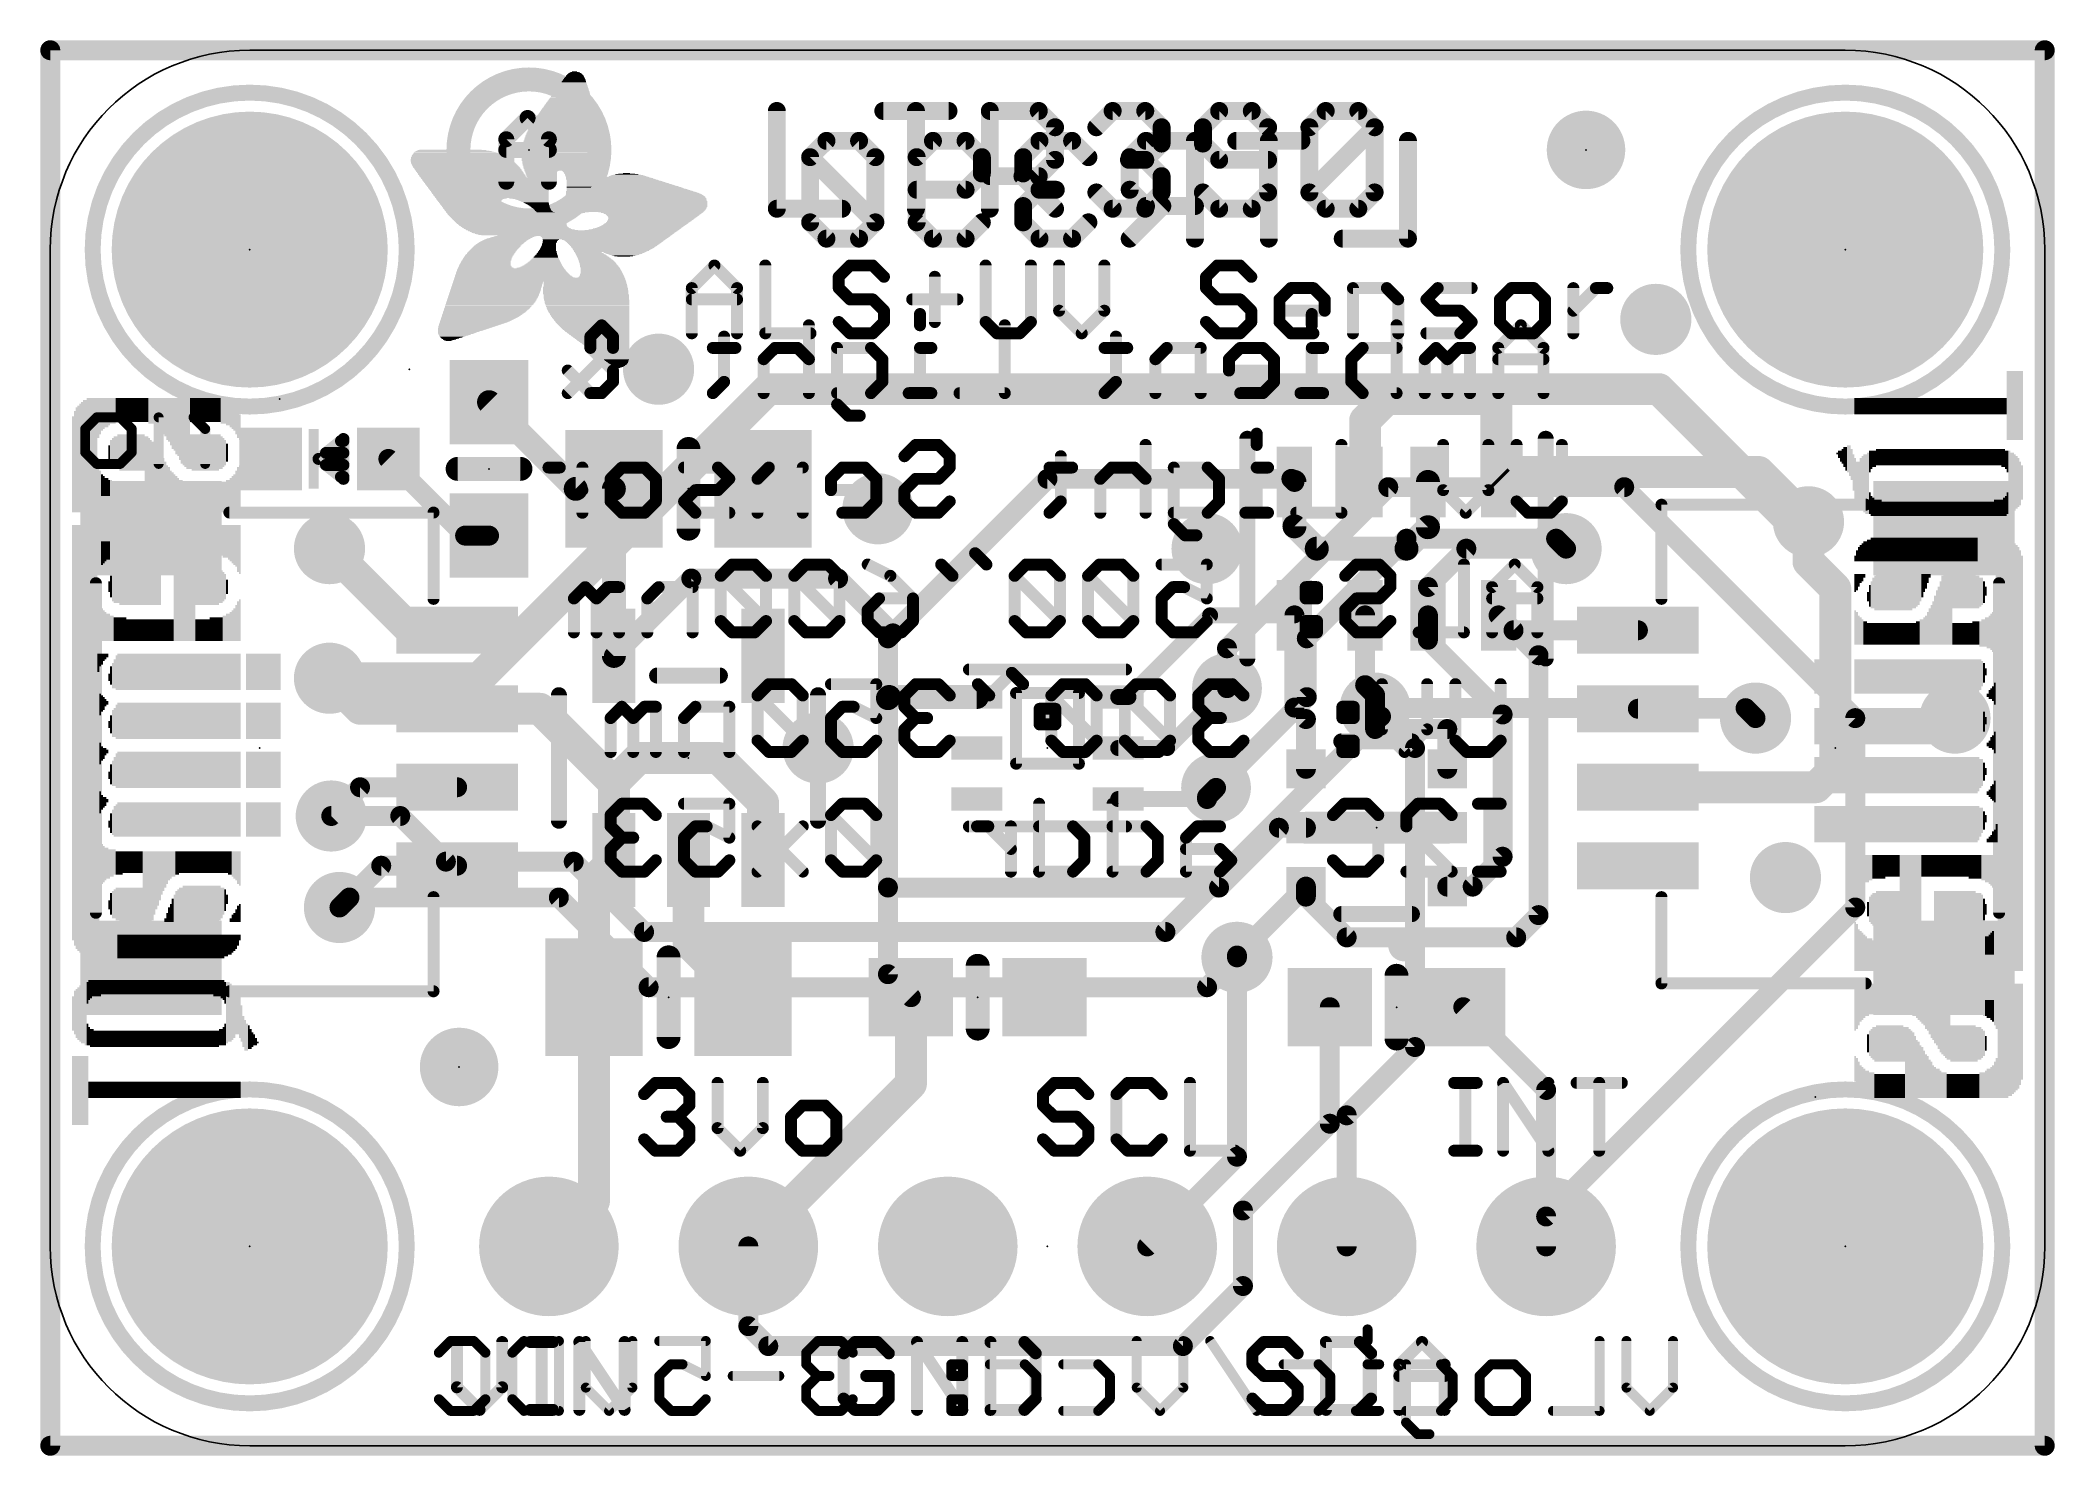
# Model space of a CAD drawing. Extents: x -0.1 to 25.5, y -0.1 to 17.9.
import ezdxf

# ---------------------------------------------------------------- set-up
doc = ezdxf.new("R2010")
doc.units = 0
for name, color, linetype in [('1', 12, 'CONTINUOUS'), ('16', 5, 'CONTINUOUS'), ('17', 110, 'CONTINUOUS'), ('18', 110, 'CONTINUOUS'), ('20', 53, 'CONTINUOUS'), ('21', 40, 'CONTINUOUS'), ('22', 6, 'CONTINUOUS'), ('23', 40, 'CONTINUOUS'), ('24', 6, 'CONTINUOUS')]:
    doc.layers.add(name, color=color, linetype=linetype)

# ---------------------------------------------------------------- blocks, each defined once
blk = doc.blocks.new('RECT')
blk.add_solid([(-0.5, -0.5), (0.5, -0.5), (-0.5, 0.5), (0.5, 0.5)])
blk = doc.blocks.new('PIE')
at = {"const_width": 0.5}
blk.add_lwpolyline([(0, -0.25, 1), (0, 0.25, 1), (0, -0.25)], format="xyb", dxfattribs=at)
blk = doc.blocks.new('ROUNDP')
at = {"const_width": 0.5}
blk.add_lwpolyline([(0, -0.25, 1), (0, 0.25, 1), (0, -0.25)], format="xyb", dxfattribs=at)
blk = doc.blocks.new('ROUNDV')
at = {"const_width": 0.5}
blk.add_lwpolyline([(0, -0.25, 1), (0, 0.25, 1), (0, -0.25)], format="xyb", dxfattribs=at)

msp = doc.modelspace()

# ---------------------------------------------------------------- linework, layer by layer
at = {"layer": '1'}
for points, const_width in [([(0, 17.78), (25.4, 17.78)], 0.254), ([(0, 0), (0, 17.78)], 0.254), ([(25.4, 17.78), (25.4, 0)], 0.254), ([(5.588, 13.296), (6.692, 12.192)], 0.3048), ([(16.745, 13.062), (17.018, 13.335)], 0.4064), ([(17.018, 13.335), (18.415, 13.335)], 0.4064), ([(18.415, 13.335), (18.415, 12.31)], 0.4064), ([(16.745, 12.28), (16.745, 13.062)], 0.4064), ([(4.306, 12.573), (5.283, 11.596)], 0.254), ([(18.445, 12.28), (18.572, 12.407)], 0.4064), ([(21.756, 12.407), (18.572, 12.407)], 0.4064), ([(22.391, 11.772), (21.756, 12.407)], 0.4064), ([(6.692, 12.192), (7.178, 12.192)], 0.3048), ([(7.178, 12.192), (7.178, 10.0631)], 0.3048), ([(10.7315, 10.3505), (12.7, 12.319)], 0.254), ([(12.7, 12.319), (15.806, 12.319)], 0.254), ([(15.806, 12.319), (15.845, 12.28)], 0.254), ([(15.845, 11.714), (15.845, 12.28)], 0.3048), ([(17.545, 12.28), (17.545, 11.703)], 0.3048), ([(18.415, 12.31), (18.445, 12.28)], 0.4064), ([(16.129, 11.43), (15.845, 11.714)], 0.3048), ([(17.545, 11.703), (17.272, 11.43)], 0.3048), ([(22.391, 11.264), (22.391, 11.772)], 0.4064), ([(4.596, 10.39), (3.556, 11.43)], 0.4064), ([(5.283, 11.596), (5.588, 11.596)], 0.254), ([(17.272, 11.43), (16.129, 11.43)], 0.3048), ([(17.545, 10.941), (18.034, 11.43)], 0.254), ([(18.034, 11.43), (19.304, 11.43)], 0.254), ([(22.733, 10.922), (22.391, 11.264)], 0.4064), ([(7.178, 10.0631), (8.1639, 11.049)], 0.254), ([(8.1639, 11.049), (10.033, 11.049)], 0.254), ([(10.033, 11.049), (10.7315, 10.3505)], 0.254), ([(17.545, 10.58), (17.545, 10.941)], 0.254), ([(22.733, 8.636), (22.733, 10.922)], 0.4064), ([(5.181, 10.39), (4.596, 10.39)], 0.4064), ([(14.771, 10.58), (13.731, 9.54)], 0.2032), ([(15.845, 10.58), (14.771, 10.58)], 0.2032), ([(15.845, 9.405), (15.845, 10.58)], 0.254), ([(16.745, 10.58), (16.745, 9.691)], 0.254), ([(17.545, 10.58), (17.545, 10.268)], 0.254), ([(18.635, 10.39), (18.445, 10.58)], 0.254), ([(18.445, 10.58), (18.953, 10.072)], 0.254), ([(10.668, 10.287), (10.7315, 10.3505)], 0.254), ([(10.668, 10.287), (10.668, 9.525)], 0.254), ([(17.545, 10.268), (18.4958, 9.3172)], 0.254), ([(20.219, 10.39), (18.635, 10.39)], 0.254), ([(18.953, 10.072), (18.953, 6.761)], 0.254), ([(3.945, 9.39), (3.556, 9.779)], 0.4064), ([(14.224, 8.89), (14.986, 9.652)], 0.2032), ([(16.872, 9.564), (16.745, 9.691)], 0.254), ([(5.181, 9.39), (3.945, 9.39)], 0.4064), ([(5.181, 9.39), (6.236, 9.39)], 0.4064), ([(6.236, 9.39), (7.178, 8.448)], 0.4064), ([(10.683, 9.54), (10.668, 9.525)], 0.3048), ([(11.8, 9.54), (10.683, 9.54)], 0.3048), ([(10.668, 7.112), (10.668, 9.525)], 0.254), ([(13.731, 9.54), (13.6, 9.54)], 0.2032), ([(15.991, 9.259), (15.845, 9.405)], 0.254), ([(16.872, 9.564), (16.872, 9.398)], 0.254), ([(16.872, 9.398), (16.872, 9.132)], 0.254), ([(20.219, 9.39), (21.598, 9.39)], 0.254), ([(21.598, 9.39), (21.717, 9.271)], 0.254), ([(15.991, 8.624), (15.991, 9.259)], 0.254), ([(17.791, 9.132), (16.872, 9.132)], 0.254), ([(17.791, 9.132), (17.791, 8.624)], 0.254), ([(18.4958, 9.3172), (18.4958, 7.505)], 0.254), ([(13.6, 8.89), (14.224, 8.89)], 0.2032), ([(7.178, 8.448), (7.493, 8.763)], 0.4064), ([(7.493, 8.763), (8.509, 8.763)], 0.4064), ([(8.509, 8.763), (9.078, 8.194)], 0.4064), ([(22.487, 8.39), (22.733, 8.636)], 0.4064), ([(3.945, 8.39), (3.5786, 8.0236)], 0.254), ([(5.181, 8.39), (3.945, 8.39)], 0.254), ([(7.178, 8.448), (7.178, 7.4629)], 0.4064), ([(14.732, 8.2677), (14.8463, 8.382)], 0.254), ([(20.219, 8.39), (22.487, 8.39)], 0.4064), ([(9.078, 8.194), (9.078, 7.4629)], 0.4064), ([(13.6, 8.24), (14.732, 8.24)], 0.2032), ([(14.732, 8.2677), (14.732, 8.24)], 0.254), ([(15.647, 7.874), (14.885, 7.112)], 0.254), ([(15.991, 7.874), (15.647, 7.874)], 0.254), ([(15.991, 7.874), (17.791, 7.874)], 0.4064), ([(4.215, 7.39), (3.683, 6.858)], 0.254), ([(5.181, 7.39), (4.215, 7.39)], 0.254), ([(7.178, 7.4629), (6.924, 7.2089)], 0.4064), ([(8.128, 7.4629), (8.128, 6.411)], 0.4064), ([(18.4958, 7.505), (18.1148, 7.124)], 0.254), ([(6.924, 7.2089), (6.924, 5.715)], 0.4064), ([(10.668, 6.008), (10.668, 7.112)], 0.254), ([(14.885, 7.112), (10.668, 7.112)], 0.254), ([(15.991, 7.124), (15.113, 6.246)], 0.254), ([(15.991, 7.124), (15.9905, 7.1235)], 0.254), ([(15.9905, 6.9965), (15.9905, 7.1235)], 0.254), ([(17.791, 7.124), (18.1148, 7.124)], 0.254), ([(16.51, 6.477), (15.9905, 6.9965)], 0.254), ([(18.953, 6.761), (18.669, 6.477)], 0.254), ([(8.824, 5.715), (8.128, 6.411)], 0.4064), ([(18.669, 6.477), (16.51, 6.477)], 0.254), ([(15.113, 6.223), (15.113, 6.246)], 0.254), ([(15.113, 6.223), (15.113, 3.683)], 0.254), ([(6.924, 5.715), (6.924, 3.114)], 0.4064), ([(10.961, 5.715), (10.668, 6.008)], 0.254), ([(10.961, 5.715), (10.961, 4.611)], 0.4064), ([(16.295, 5.588), (16.295, 4.103)], 0.254), ([(17.995, 5.588), (19.05, 4.533)], 0.254), ([(10.961, 4.611), (8.89, 2.54)], 0.4064), ([(19.05, 4.533), (19.05, 2.54)], 0.254), ([(16.295, 4.103), (15.1892, 2.9972)], 0.254), ([(15.113, 3.683), (13.97, 2.54)], 0.254), ([(6.35, 2.54), (6.924, 3.114)], 0.4064), ([(15.1892, 2.9972), (15.1892, 2.035)], 0.254), ([(8.89, 1.524), (8.89, 2.54)], 0.254), ([(15.1892, 2.035), (14.4242, 1.27)], 0.254), ([(9.144, 1.27), (8.89, 1.524)], 0.254), ([(14.4242, 1.27), (9.144, 1.27)], 0.254), ([(25.4, 0), (0, 0)], 0.254)]:
    msp.add_lwpolyline(points, dxfattribs=dict(at, const_width=const_width))
for points, const_width in [([(0, 17.8435, 1), (0, 17.7165)], 0.127), ([(0.0635, 17.78, 1), (-0.0635, 17.78)], 0.127), ([(25.4635, 17.78, 1), (25.3365, 17.78)], 0.127), ([(25.4, 17.7165, 1), (25.4, 17.8435)], 0.127), ([(5.6419, 13.3499, 1), (5.5341, 13.2421)], 0.1524), ([(17.018, 13.4366, 1), (17.018, 13.2334)], 0.2032), ([(17.0898, 13.2632, 1), (16.9462, 13.4068)], 0.2032), ([(18.5166, 13.335, 1), (18.3134, 13.335)], 0.2032), ([(18.415, 13.2334, 1), (18.415, 13.4366)], 0.2032), ([(16.8466, 13.062, 1), (16.6434, 13.062)], 0.2032), ([(16.6732, 13.1338, 1), (16.8168, 12.9902)], 0.2032), ([(4.3509, 12.6179, 1), (4.2611, 12.5281)], 0.127), ([(18.572, 12.5086, 1), (18.572, 12.3054)], 0.2032), ([(18.6438, 12.3352, 1), (18.5002, 12.4788)], 0.2032), ([(21.8278, 12.4788, 1), (21.6842, 12.3352)], 0.2032), ([(21.756, 12.3054, 1), (21.756, 12.5086)], 0.2032), ([(6.692, 12.2682, 1), (6.692, 12.1158)], 0.1524), ([(6.6381, 12.1381, 1), (6.7459, 12.2459)], 0.1524), ([(7.2542, 12.192, 1), (7.1018, 12.192)], 0.1524), ([(7.178, 12.1158, 1), (7.178, 12.2682)], 0.1524), ([(12.7, 12.3825, 1), (12.7, 12.2555)], 0.127), ([(12.7449, 12.2741, 1), (12.6551, 12.3639)], 0.127), ([(15.8509, 12.3639, 1), (15.7611, 12.2741)], 0.127), ([(15.9212, 12.28, 1), (15.7688, 12.28)], 0.1524), ([(15.8001, 12.2351, 1), (15.8899, 12.3249)], 0.127), ([(15.806, 12.2555, 1), (15.806, 12.3825)], 0.127), ([(16.6434, 12.28, 1), (16.8466, 12.28)], 0.2032), ([(17.6212, 12.28, 1), (17.4688, 12.28)], 0.1524), ([(18.3134, 12.31, 1), (18.5166, 12.31)], 0.2032), ([(18.4868, 12.3818, 1), (18.3432, 12.2382)], 0.2032), ([(18.3732, 12.3518, 1), (18.5168, 12.2082)], 0.2032), ([(18.3732, 12.2082, 1), (18.5168, 12.3518)], 0.2032), ([(15.8989, 11.7679, 1), (15.7911, 11.6601)], 0.1524), ([(17.5989, 11.6491, 1), (17.4911, 11.7569)], 0.1524), ([(22.4926, 11.772, 1), (22.2894, 11.772)], 0.2032), ([(22.3192, 11.7002, 1), (22.4628, 11.8438)], 0.2032), ([(3.6278, 11.5018, 1), (3.4842, 11.3582)], 0.2032), ([(5.283, 11.6595, 1), (5.283, 11.5325)], 0.127), ([(5.2381, 11.5511, 1), (5.3279, 11.6409)], 0.127), ([(5.588, 11.5325, 1), (5.588, 11.6595)], 0.127), ([(15.7688, 11.714, 1), (15.9212, 11.714)], 0.1524), ([(16.129, 11.5062, 1), (16.129, 11.3538)], 0.1524), ([(16.0751, 11.3761, 1), (16.1829, 11.4839)], 0.1524), ([(17.2181, 11.4839, 1), (17.3259, 11.3761)], 0.1524), ([(17.272, 11.3538, 1), (17.272, 11.5062)], 0.1524), ([(17.4688, 11.703, 1), (17.6212, 11.703)], 0.1524), ([(18.034, 11.4935, 1), (18.034, 11.3665)], 0.127), ([(18.0789, 11.3851, 1), (17.9891, 11.4749)], 0.127), ([(19.304, 11.3665, 1), (19.304, 11.4935)], 0.127), ([(22.2894, 11.264, 1), (22.4926, 11.264)], 0.2032), ([(22.4628, 11.3358, 1), (22.3192, 11.1922)], 0.2032), ([(8.1639, 11.1125, 1), (8.1639, 10.9855)], 0.127), ([(8.2088, 11.0041, 1), (8.119, 11.0939)], 0.127), ([(10.0779, 11.0939, 1), (9.9881, 11.0041)], 0.127), ([(10.033, 10.9855, 1), (10.033, 11.1125)], 0.127), ([(17.6085, 10.941, 1), (17.4815, 10.941)], 0.127), ([(17.5001, 10.9859, 1), (17.5899, 10.8961)], 0.127), ([(22.8346, 10.922, 1), (22.6314, 10.922)], 0.2032), ([(22.6612, 10.8502, 1), (22.8048, 10.9938)], 0.2032), ([(4.596, 10.4916, 1), (4.596, 10.2884)], 0.2032), ([(4.5242, 10.3182, 1), (4.6678, 10.4618)], 0.2032), ([(5.181, 10.2884, 1), (5.181, 10.4916)], 0.2032), ([(14.771, 10.6308, 1), (14.771, 10.5292)], 0.1016), ([(14.8069, 10.5441, 1), (14.7351, 10.6159)], 0.1016), ([(15.9085, 10.58, 1), (15.7815, 10.58)], 0.127), ([(15.845, 10.5292, 1), (15.845, 10.6308)], 0.1016), ([(16.8085, 10.58, 1), (16.6815, 10.58)], 0.127), ([(17.6085, 10.58, 1), (17.4815, 10.58)], 0.127), ([(17.4815, 10.58, 1), (17.6085, 10.58)], 0.127), ([(18.4899, 10.6249, 1), (18.4001, 10.5351)], 0.127), ([(18.4899, 10.6249, 1), (18.4001, 10.5351)], 0.127), ([(10.7315, 10.287, 1), (10.6045, 10.287)], 0.127), ([(10.6231, 10.3319, 1), (10.7129, 10.2421)], 0.127), ([(10.6866, 10.3954, 1), (10.7764, 10.3056)], 0.127), ([(10.7764, 10.3056, 1), (10.6866, 10.3954)], 0.127), ([(10.6866, 10.3056, 1), (10.7764, 10.3954)], 0.127), ([(17.5899, 10.3129, 1), (17.5001, 10.2231)], 0.127), ([(17.4815, 10.268, 1), (17.6085, 10.268)], 0.127), ([(18.635, 10.4535, 1), (18.635, 10.3265)], 0.127), ([(18.5901, 10.3451, 1), (18.6799, 10.4349)], 0.127), ([(20.219, 10.3265, 1), (20.219, 10.4535)], 0.127), ([(7.1018, 10.0631, 1), (7.2542, 10.0631)], 0.1524), ([(7.1331, 10.108, 1), (7.2229, 10.0182)], 0.127), ([(19.0165, 10.072, 1), (18.8895, 10.072)], 0.127), ([(18.9081, 10.0271, 1), (18.9979, 10.1169)], 0.127), ([(3.6278, 9.8508, 1), (3.4842, 9.7072)], 0.2032), ([(15.0219, 9.6161, 1), (14.9501, 9.6879)], 0.1016), ([(16.7899, 9.7359, 1), (16.7001, 9.6461)], 0.127), ([(16.6815, 9.691, 1), (16.8085, 9.691)], 0.127), ([(3.945, 9.4916, 1), (3.945, 9.2884)], 0.2032), ([(3.8732, 9.3182, 1), (4.0168, 9.4618)], 0.2032), ([(5.181, 9.4916, 1), (5.181, 9.2884)], 0.2032), ([(5.181, 9.2884, 1), (5.181, 9.4916)], 0.2032), ([(6.3078, 9.4618, 1), (6.1642, 9.3182)], 0.2032), ([(6.236, 9.2884, 1), (6.236, 9.4916)], 0.2032), ([(10.6141, 9.5789, 1), (10.7219, 9.4711)], 0.1524), ([(10.683, 9.6162, 1), (10.683, 9.4638)], 0.1524), ([(10.7315, 9.525, 1), (10.6045, 9.525)], 0.127), ([(10.6045, 9.525, 1), (10.7315, 9.525)], 0.127), ([(10.7369, 9.4861, 1), (10.6291, 9.5939)], 0.1524), ([(11.8, 9.4638, 1), (11.8, 9.6162)], 0.1524), ([(13.6, 9.5908, 1), (13.6, 9.4892)], 0.1016), ([(13.6951, 9.5759, 1), (13.7669, 9.5041)], 0.1016), ([(13.731, 9.4892, 1), (13.731, 9.5908)], 0.1016), ([(15.8899, 9.4499, 1), (15.8001, 9.3601)], 0.127), ([(16.9355, 9.564, 1), (16.8085, 9.564)], 0.127), ([(16.9355, 9.398, 1), (16.8085, 9.398)], 0.127), ([(16.8271, 9.5191, 1), (16.9169, 9.6089)], 0.127), ([(20.219, 9.4535, 1), (20.219, 9.3265)], 0.127), ([(21.6429, 9.4349, 1), (21.5531, 9.3451)], 0.127), ([(21.598, 9.3265, 1), (21.598, 9.4535)], 0.127), ([(15.7815, 9.405, 1), (15.9085, 9.405)], 0.127), ([(16.0545, 9.259, 1), (15.9275, 9.259)], 0.127), ([(15.9461, 9.2141, 1), (16.0359, 9.3039)], 0.127), ([(16.8085, 9.398, 1), (16.9355, 9.398)], 0.127), ([(16.872, 9.1955, 1), (16.872, 9.0685)], 0.127), ([(17.8545, 9.132, 1), (17.7275, 9.132)], 0.127), ([(17.791, 9.0685, 1), (17.791, 9.1955)], 0.127), ([(18.5593, 9.3172, 1), (18.4323, 9.3172)], 0.127), ([(18.4509, 9.2723, 1), (18.5407, 9.3621)], 0.127), ([(21.6721, 9.2261, 1), (21.7619, 9.3159)], 0.127), ([(13.6, 8.9408, 1), (13.6, 8.8392)], 0.1016), ([(14.224, 8.8392, 1), (14.224, 8.9408)], 0.1016), ([(16.8085, 9.132, 1), (16.9355, 9.132)], 0.127), ([(7.493, 8.8646, 1), (7.493, 8.6614)], 0.2032), ([(7.5648, 8.6912, 1), (7.4212, 8.8348)], 0.2032), ([(8.5808, 8.8348, 1), (8.4372, 8.6912)], 0.2032), ([(8.509, 8.6614, 1), (8.509, 8.8646)], 0.2032), ([(14.1881, 8.9259, 1), (14.2599, 8.8541)], 0.1016), ([(22.6314, 8.636, 1), (22.8346, 8.636)], 0.2032), ([(22.8048, 8.5642, 1), (22.6612, 8.7078)], 0.2032), ([(3.945, 8.4535, 1), (3.945, 8.3265)], 0.127), ([(3.9899, 8.3451, 1), (3.9001, 8.4349)], 0.127), ([(5.181, 8.3265, 1), (5.181, 8.4535)], 0.127), ([(7.2796, 8.448, 1), (7.0764, 8.448)], 0.2032), ([(7.1062, 8.5198, 1), (7.2498, 8.3762)], 0.2032), ([(7.1062, 8.3762, 1), (7.2498, 8.5198)], 0.2032), ([(14.8912, 8.3371, 1), (14.8014, 8.4269)], 0.127), ([(15.9275, 8.624, 1), (16.0545, 8.624)], 0.127), ([(17.7275, 8.624, 1), (17.8545, 8.624)], 0.127), ([(20.219, 8.4916, 1), (20.219, 8.2884)], 0.2032), ([(22.4152, 8.4618, 1), (22.5588, 8.3182)], 0.2032), ([(22.487, 8.2884, 1), (22.487, 8.4916)], 0.2032), ([(9.1796, 8.194, 1), (8.9764, 8.194)], 0.2032), ([(9.0062, 8.1222, 1), (9.1498, 8.2658)], 0.2032), ([(13.6, 8.2908, 1), (13.6, 8.1892)], 0.1016), ([(14.7955, 8.2677, 1), (14.6685, 8.2677)], 0.127), ([(14.6871, 8.3126, 1), (14.7769, 8.2228)], 0.127), ([(14.6685, 8.24, 1), (14.7955, 8.24)], 0.127), ([(14.732, 8.1892, 1), (14.732, 8.2908)], 0.1016), ([(3.5337, 8.0685, 1), (3.6235, 7.9787)], 0.127), ([(15.647, 7.9375, 1), (15.647, 7.8105)], 0.127), ([(15.6919, 7.8291, 1), (15.6021, 7.9189)], 0.127), ([(15.991, 7.9756, 1), (15.991, 7.7724)], 0.2032), ([(15.991, 7.8105, 1), (15.991, 7.9375)], 0.127), ([(17.791, 7.7724, 1), (17.791, 7.9756)], 0.2032), ([(4.215, 7.4535, 1), (4.215, 7.3265)], 0.127), ([(4.2599, 7.3451, 1), (4.1701, 7.4349)], 0.127), ([(5.181, 7.3265, 1), (5.181, 7.4535)], 0.127), ([(7.0764, 7.4629, 1), (7.2796, 7.4629)], 0.2032), ([(7.2498, 7.3911, 1), (7.1062, 7.5347)], 0.2032), ([(8.2296, 7.4629, 1), (8.0264, 7.4629)], 0.2032), ([(8.9764, 7.4629, 1), (9.1796, 7.4629)], 0.2032), ([(18.4323, 7.505, 1), (18.5593, 7.505)], 0.127), ([(18.5407, 7.4601, 1), (18.4509, 7.5499)], 0.127), ([(7.0256, 7.2089, 1), (6.8224, 7.2089)], 0.2032), ([(6.8522, 7.2807, 1), (6.9958, 7.1371)], 0.2032), ([(10.7315, 7.112, 1), (10.6045, 7.112)], 0.127), ([(10.668, 7.1755, 1), (10.668, 7.0485)], 0.127), ([(14.8401, 7.1569, 1), (14.9299, 7.0671)], 0.127), ([(14.885, 7.0485, 1), (14.885, 7.1755)], 0.127), ([(16.054, 7.1235, 1), (15.927, 7.1235)], 0.127), ([(15.9456, 7.1684, 1), (16.0354, 7.0786)], 0.127), ([(16.0359, 7.0791, 1), (15.9461, 7.1689)], 0.127), ([(16.0359, 7.0791, 1), (15.9461, 7.1689)], 0.127), ([(17.791, 7.1875, 1), (17.791, 7.0605)], 0.127), ([(18.0699, 7.1689, 1), (18.1597, 7.0791)], 0.127), ([(18.1148, 7.0605, 1), (18.1148, 7.1875)], 0.127), ([(3.6381, 6.9029, 1), (3.7279, 6.8131)], 0.127), ([(10.6045, 7.112, 1), (10.7315, 7.112)], 0.127), ([(16.0354, 7.0414, 1), (15.9456, 6.9516)], 0.127), ([(15.927, 6.9965, 1), (16.054, 6.9965)], 0.127), ([(18.8895, 6.761, 1), (19.0165, 6.761)], 0.127), ([(18.9979, 6.7161, 1), (18.9081, 6.8059)], 0.127), ([(8.0264, 6.411, 1), (8.2296, 6.411)], 0.2032), ([(8.1998, 6.4828, 1), (8.0562, 6.3392)], 0.2032), ([(16.51, 6.5405, 1), (16.51, 6.4135)], 0.127), ([(16.4651, 6.4321, 1), (16.5549, 6.5219)], 0.127), ([(18.6241, 6.5219, 1), (18.7139, 6.4321)], 0.127), ([(18.669, 6.4135, 1), (18.669, 6.5405)], 0.127), ([(15.1765, 6.246, 1), (15.0495, 6.246)], 0.127), ([(15.0681, 6.2909, 1), (15.1579, 6.2011)], 0.127), ([(15.1765, 6.223, 1), (15.0495, 6.223)], 0.127), ([(15.0495, 6.223, 1), (15.1765, 6.223)], 0.127), ([(7.0256, 5.715, 1), (6.8224, 5.715)], 0.2032), ([(10.7129, 6.0529, 1), (10.6231, 5.9631)], 0.127), ([(10.6045, 6.008, 1), (10.7315, 6.008)], 0.127), ([(11.0626, 5.715, 1), (10.8594, 5.715)], 0.2032), ([(6.8224, 5.715, 1), (7.0256, 5.715)], 0.2032), ([(8.7522, 5.6432, 1), (8.8958, 5.7868)], 0.2032), ([(10.9161, 5.6701, 1), (11.0059, 5.7599)], 0.127), ([(16.3585, 5.588, 1), (16.2315, 5.588)], 0.127), ([(18.0399, 5.6329, 1), (17.9501, 5.5431)], 0.127), ([(10.8594, 4.611, 1), (11.0626, 4.611)], 0.2032), ([(11.0328, 4.5392, 1), (10.8892, 4.6828)], 0.2032), ([(19.1135, 4.533, 1), (18.9865, 4.533)], 0.127), ([(19.0051, 4.4881, 1), (19.0949, 4.5779)], 0.127), ([(16.2315, 4.103, 1), (16.3585, 4.103)], 0.127), ([(16.3399, 4.0581, 1), (16.2501, 4.1479)], 0.127), ([(15.0495, 3.683, 1), (15.1765, 3.683)], 0.127), ([(15.1579, 3.6381, 1), (15.0681, 3.7279)], 0.127), ([(6.8224, 3.114, 1), (7.0256, 3.114)], 0.2032), ([(6.9958, 3.0422, 1), (6.8522, 3.1858)], 0.2032), ([(15.2527, 2.9972, 1), (15.1257, 2.9972)], 0.127), ([(15.1443, 3.0421, 1), (15.2341, 2.9523)], 0.127), ([(6.2782, 2.6118, 1), (6.4218, 2.4682)], 0.2032), ([(8.8182, 2.6118, 1), (8.9618, 2.4682)], 0.2032), ([(8.9535, 2.54, 1), (8.8265, 2.54)], 0.127), ([(13.9251, 2.5849, 1), (14.0149, 2.4951)], 0.127), ([(18.9865, 2.54, 1), (19.1135, 2.54)], 0.127), ([(15.1257, 2.035, 1), (15.2527, 2.035)], 0.127), ([(15.2341, 1.9901, 1), (15.1443, 2.0799)], 0.127), ([(8.9349, 1.5689, 1), (8.8451, 1.4791)], 0.127), ([(8.8265, 1.524, 1), (8.9535, 1.524)], 0.127), ([(9.144, 1.3335, 1), (9.144, 1.2065)], 0.127), ([(9.0991, 1.2251, 1), (9.1889, 1.3149)], 0.127), ([(14.3793, 1.3149, 1), (14.4691, 1.2251)], 0.127), ([(14.4242, 1.2065, 1), (14.4242, 1.3335)], 0.127), ([(0, 0.0635, 1), (0, -0.0635)], 0.127), ([(-0.0635, 0, 1), (0.0635, 0)], 0.127), ([(25.3365, 0, 1), (25.4635, 0)], 0.127), ([(25.4, -0.0635, 1), (25.4, 0.0635)], 0.127)]:
    msp.add_lwpolyline(points, format="xyb", dxfattribs=dict(at, const_width=const_width))
at = {"layer": '16'}
for points, const_width in [([(0, 17.78), (25.4, 17.78)], 0.254), ([(0, 0), (0, 17.78)], 0.254), ([(25.4, 17.78), (25.4, 0)], 0.254), ([(9.144, 13.462), (5.461, 9.779)], 0.4064), ([(20.486, 13.462), (9.144, 13.462)], 0.4064), ([(22.176, 11.772), (20.486, 13.462)], 0.4064), ([(17.0394, 12.2134), (14.986, 10.16)], 0.254), ([(17.0394, 12.2134), (20.0446, 12.2134)], 0.254), ([(20.0446, 12.2134), (22.987, 9.271)], 0.254), ([(22.391, 11.772), (22.176, 11.772)], 0.4064), ([(17.272, 11.557), (16.002, 10.287)], 0.254), ([(19.177, 11.557), (17.272, 11.557)], 0.254), ([(19.177, 11.557), (19.304, 11.43)], 0.254), ([(14.986, 9.652), (14.986, 10.16)], 0.254), ([(16.002, 10.287), (16.002, 9.5377)], 0.254), ([(3.556, 9.779), (5.461, 9.779)], 0.4064), ([(14.8463, 8.382), (16.002, 9.5377)], 0.254), ([(21.59, 9.398), (16.872, 9.398)], 0.254), ([(16.872, 9.398), (16.872, 9.2924)], 0.254), ([(17.38, 8.89), (16.872, 9.398)], 0.254), ([(21.717, 9.271), (21.59, 9.398)], 0.254), ([(14.2014, 6.5463), (16.9475, 9.2924)], 0.254), ([(16.9475, 9.2924), (16.872, 9.2924)], 0.254), ([(22.987, 9.271), (22.987, 6.858)], 0.254), ([(17.38, 5.08), (17.38, 8.89)], 0.254), ([(3.5786, 8.0236), (4.4571, 8.0236)], 0.254), ([(4.4571, 8.0236), (5.0385, 7.4422)], 0.254), ([(5.0385, 7.4422), (6.6664, 7.4422)], 0.254), ([(6.6664, 7.4422), (7.5623, 6.5463)], 0.254), ([(3.683, 6.858), (3.81, 6.985)], 0.254), ([(6.477, 6.985), (3.81, 6.985)], 0.254), ([(7.62, 5.842), (6.477, 6.985)], 0.254), ([(22.987, 6.858), (19.05, 2.921)], 0.254), ([(7.5623, 6.5463), (14.2014, 6.5463)], 0.254), ([(14.732, 5.842), (15.113, 6.223)], 0.254), ([(14.732, 5.842), (7.62, 5.842)], 0.254), ([(16.51, 4.21), (17.38, 5.08)], 0.254), ([(16.51, 4.21), (16.51, 2.54)], 0.254), ([(19.05, 2.921), (19.05, 2.54)], 0.254), ([(25.4, 0), (0, 0)], 0.254)]:
    msp.add_lwpolyline(points, dxfattribs=dict(at, const_width=const_width))
for points, const_width in [([(0, 17.8435, 1), (0, 17.7165)], 0.127), ([(0.0635, 17.78, 1), (-0.0635, 17.78)], 0.127), ([(25.4635, 17.78, 1), (25.3365, 17.78)], 0.127), ([(25.4, 17.7165, 1), (25.4, 17.8435)], 0.127), ([(9.144, 13.5636, 1), (9.144, 13.3604)], 0.2032), ([(9.2158, 13.3902, 1), (9.0722, 13.5338)], 0.2032), ([(20.5578, 13.5338, 1), (20.4142, 13.3902)], 0.2032), ([(20.486, 13.3604, 1), (20.486, 13.5636)], 0.2032), ([(17.0394, 12.2769, 1), (17.0394, 12.1499)], 0.127), ([(17.0843, 12.1685, 1), (16.9945, 12.2583)], 0.127), ([(20.0895, 12.2583, 1), (19.9997, 12.1685)], 0.127), ([(20.0446, 12.1499, 1), (20.0446, 12.2769)], 0.127), ([(22.176, 11.8736, 1), (22.176, 11.6704)], 0.2032), ([(22.1042, 11.7002, 1), (22.2478, 11.8438)], 0.2032), ([(22.391, 11.6704, 1), (22.391, 11.8736)], 0.2032), ([(17.272, 11.6205, 1), (17.272, 11.4935)], 0.127), ([(17.3169, 11.5121, 1), (17.2271, 11.6019)], 0.127), ([(19.2219, 11.6019, 1), (19.1321, 11.5121)], 0.127), ([(19.177, 11.4935, 1), (19.177, 11.6205)], 0.127), ([(19.2591, 11.3851, 1), (19.3489, 11.4749)], 0.127), ([(15.0495, 10.16, 1), (14.9225, 10.16)], 0.127), ([(14.9411, 10.2049, 1), (15.0309, 10.1151)], 0.127), ([(16.0655, 10.287, 1), (15.9385, 10.287)], 0.127), ([(15.9571, 10.3319, 1), (16.0469, 10.2421)], 0.127), ([(3.556, 9.8806, 1), (3.556, 9.6774)], 0.2032), ([(5.3892, 9.8508, 1), (5.5328, 9.7072)], 0.2032), ([(5.461, 9.6774, 1), (5.461, 9.8806)], 0.2032), ([(14.9225, 9.652, 1), (15.0495, 9.652)], 0.127), ([(15.9385, 9.5377, 1), (16.0655, 9.5377)], 0.127), ([(16.0469, 9.4928, 1), (15.9571, 9.5826)], 0.127), ([(16.872, 9.4615, 1), (16.872, 9.3345)], 0.127), ([(16.9355, 9.398, 1), (16.8085, 9.398)], 0.127), ([(16.9169, 9.4429, 1), (16.8271, 9.3531)], 0.127), ([(21.6349, 9.4429, 1), (21.5451, 9.3531)], 0.127), ([(21.59, 9.3345, 1), (21.59, 9.4615)], 0.127), ([(16.872, 9.3559, 1), (16.872, 9.2289)], 0.127), ([(16.8085, 9.2924, 1), (16.9355, 9.2924)], 0.127), ([(16.9924, 9.2475, 1), (16.9026, 9.3373)], 0.127), ([(16.9475, 9.2289, 1), (16.9475, 9.3559)], 0.127), ([(21.6721, 9.2261, 1), (21.7619, 9.3159)], 0.127), ([(23.0505, 9.271, 1), (22.9235, 9.271)], 0.127), ([(22.9421, 9.2261, 1), (23.0319, 9.3159)], 0.127), ([(17.4435, 8.89, 1), (17.3165, 8.89)], 0.127), ([(17.3351, 8.8451, 1), (17.4249, 8.9349)], 0.127), ([(14.8014, 8.4269, 1), (14.8912, 8.3371)], 0.127), ([(3.5786, 8.0871, 1), (3.5786, 7.9601)], 0.127), ([(4.502, 8.0685, 1), (4.4122, 7.9787)], 0.127), ([(4.4571, 7.9601, 1), (4.4571, 8.0871)], 0.127), ([(5.0385, 7.5057, 1), (5.0385, 7.3787)], 0.127), ([(4.9936, 7.3973, 1), (5.0834, 7.4871)], 0.127), ([(6.7113, 7.4871, 1), (6.6215, 7.3973)], 0.127), ([(6.6664, 7.3787, 1), (6.6664, 7.5057)], 0.127), ([(3.6381, 6.9029, 1), (3.7279, 6.8131)], 0.127), ([(3.81, 7.0485, 1), (3.81, 6.9215)], 0.127), ([(3.8549, 6.9401, 1), (3.7651, 7.0299)], 0.127), ([(6.5219, 7.0299, 1), (6.4321, 6.9401)], 0.127), ([(6.477, 6.9215, 1), (6.477, 7.0485)], 0.127), ([(23.0319, 6.8131, 1), (22.9421, 6.9029)], 0.127), ([(7.5623, 6.6098, 1), (7.5623, 6.4828)], 0.127), ([(14.2014, 6.4828, 1), (14.2014, 6.6098)], 0.127), ([(22.9235, 6.858, 1), (23.0505, 6.858)], 0.127), ([(7.5174, 6.5014, 1), (7.6072, 6.5912)], 0.127), ([(14.1565, 6.5912, 1), (14.2463, 6.5014)], 0.127), ([(15.1579, 6.1781, 1), (15.0681, 6.2679)], 0.127), ([(7.62, 5.9055, 1), (7.62, 5.7785)], 0.127), ([(7.5751, 5.7971, 1), (7.6649, 5.8869)], 0.127), ([(14.6871, 5.8869, 1), (14.7769, 5.7971)], 0.127), ([(14.732, 5.7785, 1), (14.732, 5.9055)], 0.127), ([(17.3165, 5.08, 1), (17.4435, 5.08)], 0.127), ([(17.4249, 5.0351, 1), (17.3351, 5.1249)], 0.127), ([(16.5735, 4.21, 1), (16.4465, 4.21)], 0.127), ([(16.4651, 4.2549, 1), (16.5549, 4.1651)], 0.127), ([(19.1135, 2.921, 1), (18.9865, 2.921)], 0.127), ([(19.0051, 2.9659, 1), (19.0949, 2.8761)], 0.127), ([(16.4465, 2.54, 1), (16.5735, 2.54)], 0.127), ([(18.9865, 2.54, 1), (19.1135, 2.54)], 0.127), ([(0, 0.0635, 1), (0, -0.0635)], 0.127), ([(-0.0635, 0, 1), (0.0635, 0)], 0.127), ([(25.3365, 0, 1), (25.4635, 0)], 0.127), ([(25.4, -0.0635, 1), (25.4, 0.0635)], 0.127)]:
    msp.add_lwpolyline(points, format="xyb", dxfattribs=dict(at, const_width=const_width))
at = {"layer": '20'}
for p, q in [((22.86, 17.78), (2.54, 17.78)), ((0, 15.24), (0, 2.54)), ((25.4, 2.54), (25.4, 15.24)), ((2.54, 0), (22.86, 0))]:
    msp.add_line(p, q, dxfattribs=at)
for centre, start, end in [((2.54, 15.24), 90, 180), ((22.86, 15.24), 0, 90), ((2.54, 2.54), 180, 270), ((22.86, 2.54), 270, 0)]:
    msp.add_arc(centre, 2.54, start, end, dxfattribs=at)
at = {"layer": '21'}
for points, const_width in [([(2.54, 13.24, 1), (2.54, 17.24, 1), (2.54, 13.24)], 0.2032), ([(22.86, 13.24, 1), (22.86, 17.24, 1), (22.86, 13.24)], 0.2032), ([(9.3099, 17.0064, 1), (9.1956, 17.0064)], 0.1143), ([(10.6093, 17.0635, 1), (10.6093, 16.9492)], 0.1143), ([(11.0817, 17.0064, 1), (10.9674, 17.0064)], 0.1143), ([(11.4397, 16.9492, 1), (11.4397, 17.0635)], 0.1143), ([(12.0229, 17.0064, 1), (11.9086, 17.0064)], 0.1143), ([(11.9658, 17.0635, 1), (11.9658, 16.9492)], 0.1143), ([(12.629, 17.0468, 1), (12.5482, 16.966)], 0.1143), ([(12.5886, 16.9492, 1), (12.5886, 17.0635)], 0.1143), ([(13.5299, 17.0635, 1), (13.5299, 16.9492)], 0.1143), ([(13.5703, 16.966, 1), (13.4895, 17.0468)], 0.1143), ([(13.9855, 17.0468, 1), (13.9047, 16.966)], 0.1143), ([(13.9451, 16.9492, 1), (13.9451, 17.0635)], 0.1143), ([(14.8864, 17.0635, 1), (14.8864, 16.9492)], 0.1143), ([(14.9268, 16.966, 1), (14.846, 17.0468)], 0.1143), ([(15.342, 17.0468, 1), (15.2612, 16.966)], 0.1143), ([(15.3016, 16.9492, 1), (15.3016, 17.0635)], 0.1143), ([(16.2429, 17.0635, 1), (16.2429, 16.9492)], 0.1143), ([(16.2833, 16.966, 1), (16.2025, 17.0468)], 0.1143), ([(16.6985, 17.0468, 1), (16.6177, 16.966)], 0.1143), ([(16.6581, 16.9492, 1), (16.6581, 17.0635)], 0.1143), ([(12.8534, 16.7988, 1), (12.7391, 16.7988)], 0.1143), ([(12.7558, 16.7583, 1), (12.8366, 16.8392)], 0.1143), ([(13.2819, 16.8392, 1), (13.3627, 16.7583)], 0.1143), ([(14.2099, 16.7988, 1), (14.0956, 16.7988)], 0.1143), ([(14.1123, 16.7583, 1), (14.1932, 16.8392)], 0.1143), ([(14.1932, 16.5507, 1), (14.1123, 16.6316)], 0.1143), ([(14.6384, 16.8392, 1), (14.7192, 16.7583)], 0.1143), ([(14.7192, 16.6316, 1), (14.6384, 16.5507)], 0.1143), ([(14.736, 16.7988, 1), (14.6217, 16.7988)], 0.1143), ([(15.5664, 16.7988, 1), (15.4521, 16.7988)], 0.1143), ([(15.4688, 16.7583, 1), (15.5497, 16.8392)], 0.1143), ([(15.9949, 16.8392, 1), (16.0757, 16.7583)], 0.1143), ([(16.0925, 16.7988, 1), (15.9782, 16.7988)], 0.1143), ([(16.9229, 16.7988, 1), (16.8086, 16.7988)], 0.1143), ([(16.9062, 16.7583, 1), (16.8253, 16.8392)], 0.1143), ([(16.8253, 16.7583, 1), (16.9062, 16.8392)], 0.1143), ([(12.7391, 16.3835, 1), (12.8534, 16.3835)], 0.1143), ([(12.8366, 16.3431, 1), (12.7558, 16.4239)], 0.1143), ([(13.7375, 16.4407, 1), (13.7375, 16.3264)], 0.1143), ([(13.9855, 16.4239, 1), (13.9047, 16.3431)], 0.1143), ([(13.9047, 16.4239, 1), (13.9855, 16.3431)], 0.1143), ([(13.9451, 16.3264, 1), (13.9451, 16.4407)], 0.1143), ([(14.0956, 16.5911, 1), (14.2099, 16.5911)], 0.1143), ([(14.6217, 16.5911, 1), (14.736, 16.5911)], 0.1143), ([(14.8864, 16.4407, 1), (14.8864, 16.3264)], 0.1143), ([(14.846, 16.3431, 1), (14.9268, 16.4239)], 0.1143), ([(15.5092, 16.3264, 1), (15.5092, 16.4407)], 0.1143), ([(11.9658, 16.2331, 1), (11.9658, 16.1188)], 0.1143), ([(12.4214, 16.2163, 1), (12.3406, 16.1355)], 0.1143), ([(12.5482, 16.2163, 1), (12.629, 16.1355)], 0.1143), ([(12.5886, 16.1188, 1), (12.5886, 16.2331)], 0.1143), ([(14.2099, 16.1759, 1), (14.0956, 16.1759)], 0.1143), ([(14.1123, 16.1355, 1), (14.1932, 16.2163)], 0.1143), ([(13.3627, 16.0087, 1), (13.2819, 15.9279)], 0.1143), ([(14.0956, 15.9683, 1), (14.2099, 15.9683)], 0.1143), ([(14.1932, 15.9279, 1), (14.1123, 16.0087)], 0.1143), ([(14.7192, 16.0087, 1), (14.6384, 15.9279)], 0.1143), ([(15.4521, 15.9683, 1), (15.5664, 15.9683)], 0.1143), ([(15.5497, 15.9279, 1), (15.4688, 16.0087)], 0.1143), ([(16.0757, 16.0087, 1), (15.9949, 15.9279)], 0.1143), ([(15.9949, 16.0087, 1), (16.0757, 15.9279)], 0.1143), ([(15.9782, 15.9683, 1), (16.0925, 15.9683)], 0.1143), ([(16.8086, 15.9683, 1), (16.9229, 15.9683)], 0.1143), ([(16.9062, 15.9279, 1), (16.8253, 16.0087)], 0.1143), ([(9.2528, 15.8178, 1), (9.2528, 15.7035)], 0.1143), ([(9.1956, 15.7607, 1), (9.3099, 15.7607)], 0.1143), ([(10.0832, 15.7035, 1), (10.0832, 15.8178)], 0.1143), ([(10.9674, 15.7607, 1), (11.0817, 15.7607)], 0.1143), ([(11.9086, 15.7607, 1), (12.0229, 15.7607)], 0.1143), ([(12.7558, 15.7203, 1), (12.8366, 15.8011)], 0.1143), ([(13.5299, 15.8178, 1), (13.5299, 15.7035)], 0.1143), ([(13.4895, 15.7203, 1), (13.5703, 15.8011)], 0.1143), ([(13.9047, 15.8011, 1), (13.9855, 15.7203)], 0.1143), ([(13.9451, 15.7035, 1), (13.9451, 15.8178)], 0.1143), ([(14.8864, 15.8178, 1), (14.8864, 15.7035)], 0.1143), ([(14.846, 15.7203, 1), (14.9268, 15.8011)], 0.1143), ([(15.2612, 15.8011, 1), (15.342, 15.7203)], 0.1143), ([(15.3016, 15.7035, 1), (15.3016, 15.8178)], 0.1143), ([(16.2429, 15.8178, 1), (16.2429, 15.7035)], 0.1143), ([(16.2025, 15.7203, 1), (16.2833, 15.8011)], 0.1143), ([(16.6177, 15.8011, 1), (16.6985, 15.7203)], 0.1143), ([(16.6581, 15.7035, 1), (16.6581, 15.8178)], 0.1143), ([(8.4853, 15.0645, 1), (8.4315, 15.0106)], 0.0762), ([(8.4853, 15.0106, 1), (8.4315, 15.0645)], 0.0762), ([(9.1439, 15.0375, 1), (9.0677, 15.0375)], 0.0762), ([(10.0794, 14.8935, 1), (10.0032, 14.8935)], 0.0762), ([(10.0144, 14.9204, 1), (10.0683, 14.8665)], 0.0762), ([(10.1854, 15.0756, 1), (10.1854, 14.9994)], 0.0762), ([(10.2123, 15.0106, 1), (10.1584, 15.0645)], 0.0762), ([(10.5004, 15.0645, 1), (10.4465, 15.0106)], 0.0762), ([(10.4735, 14.9994, 1), (10.4735, 15.0756)], 0.0762), ([(10.5906, 14.8665, 1), (10.6445, 14.9204)], 0.0762), ([(11.3031, 14.8935, 1), (11.2269, 14.8935)], 0.0762), ([(11.9505, 15.0375, 1), (11.8743, 15.0375)], 0.0762), ([(12.5267, 15.0375, 1), (12.4505, 15.0375)], 0.0762), ([(12.886, 15.0375, 1), (12.8098, 15.0375)], 0.0762), ([(13.4622, 15.0375, 1), (13.386, 15.0375)], 0.0762), ([(14.757, 14.8935, 1), (14.6808, 14.8935)], 0.0762), ([(14.692, 14.9204, 1), (14.7459, 14.8665)], 0.0762), ([(14.863, 15.0756, 1), (14.863, 14.9994)], 0.0762), ([(14.8899, 15.0106, 1), (14.836, 15.0645)], 0.0762), ([(15.178, 15.0645, 1), (15.1241, 15.0106)], 0.0762), ([(15.1511, 14.9994, 1), (15.1511, 15.0756)], 0.0762), ([(15.2682, 14.8665, 1), (15.3221, 14.9204)], 0.0762), ([(8.1433, 14.7764, 1), (8.1972, 14.7225)], 0.0762), ([(8.2084, 14.7494, 1), (8.1322, 14.7494)], 0.0762), ([(8.1703, 14.6435, 1), (8.1703, 14.5673)], 0.0762), ([(8.7846, 14.7494, 1), (8.7084, 14.7494)], 0.0762), ([(8.7196, 14.7225, 1), (8.7735, 14.7764)], 0.0762), ([(8.7465, 14.5673, 1), (8.7465, 14.6435)], 0.0762), ([(10.0683, 14.7764, 1), (10.0144, 14.7225)], 0.0762), ([(10.0032, 14.7494, 1), (10.0794, 14.7494)], 0.0762), ([(10.1854, 14.6435, 1), (10.1854, 14.5673)], 0.0762), ([(10.1584, 14.5784, 1), (10.2123, 14.6323)], 0.0762), ([(10.5004, 14.6323, 1), (10.4465, 14.5784)], 0.0762), ([(10.4735, 14.5673, 1), (10.4735, 14.6435)], 0.0762), ([(10.9768, 14.6435, 1), (10.9768, 14.5673)], 0.0762), ([(11.5531, 14.5673, 1), (11.5531, 14.6435)], 0.0762), ([(14.7459, 14.7764, 1), (14.692, 14.7225)], 0.0762), ([(14.6808, 14.7494, 1), (14.757, 14.7494)], 0.0762), ([(14.863, 14.6435, 1), (14.863, 14.5673)], 0.0762), ([(14.836, 14.5784, 1), (14.8899, 14.6323)], 0.0762), ([(15.178, 14.6323, 1), (15.1241, 14.5784)], 0.0762), ([(15.1511, 14.5673, 1), (15.1511, 14.6435)], 0.0762), ([(15.6925, 14.6054, 1), (15.6163, 14.6054)], 0.0762), ([(15.6275, 14.6323, 1), (15.6814, 14.5784)], 0.0762), ([(15.7985, 14.7875, 1), (15.7985, 14.7113)], 0.0762), ([(15.8254, 14.7225, 1), (15.7715, 14.7764)], 0.0762), ([(16.1135, 14.7764, 1), (16.0597, 14.7225)], 0.0762), ([(16.0866, 14.7113, 1), (16.0866, 14.7875)], 0.0762), ([(16.2688, 14.6054, 1), (16.1926, 14.6054)], 0.0762), ([(16.2037, 14.5784, 1), (16.2576, 14.6323)], 0.0762), ([(16.6281, 14.7494, 1), (16.5519, 14.7494)], 0.0762), ([(16.59, 14.7875, 1), (16.59, 14.7113)], 0.0762), ([(17.0491, 14.7764, 1), (16.9952, 14.7225)], 0.0762), ([(17.0221, 14.7113, 1), (17.0221, 14.7875)], 0.0762), ([(17.2043, 14.6054, 1), (17.1281, 14.6054)], 0.0762), ([(17.1392, 14.5784, 1), (17.1931, 14.6323)], 0.0762), ([(17.5524, 14.6323, 1), (17.4985, 14.5784)], 0.0762), ([(17.4985, 14.6323, 1), (17.5524, 14.5784)], 0.0762), ([(17.6695, 14.7875, 1), (17.6695, 14.7113)], 0.0762), ([(17.6965, 14.7225, 1), (17.6426, 14.7764)], 0.0762), ([(18.1017, 14.7113, 1), (18.1017, 14.7875)], 0.0762), ([(18.434, 14.6323, 1), (18.4879, 14.5784)], 0.0762), ([(18.4991, 14.6054, 1), (18.4229, 14.6054)], 0.0762), ([(18.605, 14.7875, 1), (18.605, 14.7113)], 0.0762), ([(18.632, 14.7225, 1), (18.5781, 14.7764)], 0.0762), ([(18.9201, 14.7764, 1), (18.8662, 14.7225)], 0.0762), ([(18.8932, 14.7113, 1), (18.8932, 14.7875)], 0.0762), ([(19.0753, 14.6054, 1), (18.9991, 14.6054)], 0.0762), ([(19.0103, 14.5784, 1), (19.0642, 14.6323)], 0.0762), ([(19.4346, 14.7494, 1), (19.3584, 14.7494)], 0.0762), ([(19.6846, 14.7875, 1), (19.6846, 14.7113)], 0.0762), ([(19.7116, 14.7225, 1), (19.6577, 14.7764)], 0.0762), ([(19.8287, 14.7113, 1), (19.8287, 14.7875)], 0.0762), ([(10.0683, 14.3442, 1), (10.0144, 14.2903)], 0.0762), ([(10.6556, 14.4613, 1), (10.5794, 14.4613)], 0.0762), ([(10.5906, 14.4344, 1), (10.6445, 14.4883)], 0.0762), ([(10.6445, 14.2903, 1), (10.5906, 14.3442)], 0.0762), ([(11.9393, 14.3442, 1), (11.8854, 14.2903)], 0.0762), ([(12.5155, 14.2903, 1), (12.4616, 14.3442)], 0.0762), ([(12.8748, 14.4883, 1), (12.8209, 14.4344)], 0.0762), ([(12.8098, 14.4613, 1), (12.886, 14.4613)], 0.0762), ([(13.386, 14.4613, 1), (13.4622, 14.4613)], 0.0762), ([(13.451, 14.4344, 1), (13.3972, 14.4883)], 0.0762), ([(14.7459, 14.3442, 1), (14.692, 14.2903)], 0.0762), ([(15.3332, 14.4613, 1), (15.257, 14.4613)], 0.0762), ([(15.2682, 14.4344, 1), (15.3221, 14.4883)], 0.0762), ([(15.3221, 14.2903, 1), (15.2682, 14.3442)], 0.0762), ([(15.6544, 14.4994, 1), (15.6544, 14.4232)], 0.0762), ([(15.6814, 14.3442, 1), (15.6275, 14.2903)], 0.0762), ([(16.1926, 14.4613, 1), (16.2688, 14.4613)], 0.0762), ([(16.2307, 14.4232, 1), (16.2307, 14.4994)], 0.0762), ([(17.6695, 14.4994, 1), (17.6695, 14.4232)], 0.0762), ([(17.6426, 14.4344, 1), (17.6965, 14.4883)], 0.0762), ([(17.9846, 14.4883, 1), (17.9307, 14.4344)], 0.0762), ([(17.9576, 14.4232, 1), (17.9576, 14.4994)], 0.0762), ([(18.1286, 14.2903, 1), (18.0748, 14.3442)], 0.0762), ([(18.0748, 14.2903, 1), (18.1286, 14.3442)], 0.0762), ([(18.4879, 14.3442, 1), (18.434, 14.2903)], 0.0762), ([(19.0642, 14.2903, 1), (19.0103, 14.3442)], 0.0762), ([(19.3696, 14.4883, 1), (19.4235, 14.4344)], 0.0762), ([(8.1322, 14.1732, 1), (8.2084, 14.1732)], 0.0762), ([(8.7084, 14.1732, 1), (8.7846, 14.1732)], 0.0762), ([(9.1058, 14.2113, 1), (9.1058, 14.1351)], 0.0762), ([(9.0677, 14.1732, 1), (9.1439, 14.1732)], 0.0762), ([(9.682, 14.1351, 1), (9.682, 14.2113)], 0.0762), ([(10.1854, 14.2113, 1), (10.1854, 14.1351)], 0.0762), ([(10.1584, 14.1463, 1), (10.2123, 14.2001)], 0.0762), ([(10.4465, 14.2001, 1), (10.5004, 14.1463)], 0.0762), ([(10.4735, 14.1351, 1), (10.4735, 14.2113)], 0.0762), ([(10.5794, 14.3173, 1), (10.6556, 14.3173)], 0.0762), ([(11.2269, 14.3173, 1), (11.3031, 14.3173)], 0.0762), ([(11.8743, 14.3173, 1), (11.9505, 14.3173)], 0.0762), ([(12.0564, 14.2113, 1), (12.0564, 14.1351)], 0.0762), ([(12.0295, 14.1463, 1), (12.0834, 14.2001)], 0.0762), ([(12.3176, 14.2001, 1), (12.3715, 14.1463)], 0.0762), ([(12.3445, 14.1351, 1), (12.3445, 14.2113)], 0.0762), ([(12.4505, 14.3173, 1), (12.5267, 14.3173)], 0.0762), ([(13.109, 14.2001, 1), (13.1629, 14.1463)], 0.0762), ([(13.109, 14.1463, 1), (13.1629, 14.2001)], 0.0762), ([(14.863, 14.2113, 1), (14.863, 14.1351)], 0.0762), ([(14.836, 14.1463, 1), (14.8899, 14.2001)], 0.0762), ([(15.1241, 14.2001, 1), (15.178, 14.1463)], 0.0762), ([(15.1511, 14.1351, 1), (15.1511, 14.2113)], 0.0762), ([(15.257, 14.3173, 1), (15.3332, 14.3173)], 0.0762), ([(15.6163, 14.3173, 1), (15.6925, 14.3173)], 0.0762), ([(15.7985, 14.2113, 1), (15.7985, 14.1351)], 0.0762), ([(15.7715, 14.1463, 1), (15.8254, 14.2001)], 0.0762), ([(16.0866, 14.1351, 1), (16.0866, 14.2113)], 0.0762), ([(16.5519, 14.1732, 1), (16.6281, 14.1732)], 0.0762), ([(17.1281, 14.1732, 1), (17.2043, 14.1732)], 0.0762), ([(17.5255, 14.2113, 1), (17.5255, 14.1351)], 0.0762), ([(17.9307, 14.2001, 1), (17.9846, 14.1463)], 0.0762), ([(17.9576, 14.1351, 1), (17.9576, 14.2113)], 0.0762), ([(18.4229, 14.3173, 1), (18.4991, 14.3173)], 0.0762), ([(18.605, 14.2113, 1), (18.605, 14.1351)], 0.0762), ([(18.5781, 14.1463, 1), (18.632, 14.2001)], 0.0762), ([(18.8662, 14.2001, 1), (18.9201, 14.1463)], 0.0762), ([(18.8932, 14.1351, 1), (18.8932, 14.2113)], 0.0762), ([(18.9991, 14.3173, 1), (19.0753, 14.3173)], 0.0762), ([(19.3584, 14.1732, 1), (19.4346, 14.1732)], 0.0762), ([(0.5928, 13.1344, 1), (0.5928, 13.0709)], 0.0635), ([(0.6152, 13.0802, 1), (0.5703, 13.1251)], 0.0635), ([(0.9118, 13.1251, 1), (0.8669, 13.0802)], 0.0635), ([(0.8894, 13.0709, 1), (0.8894, 13.1344)], 0.0635), ([(1.38, 13.1344, 1), (1.38, 13.0709)], 0.0635), ([(1.4118, 13.1027, 1), (1.3483, 13.1027)], 0.0635), ([(1.8473, 13.1251, 1), (1.8024, 13.0802)], 0.0635), ([(1.8249, 13.0709, 1), (1.8249, 13.1344)], 0.0635), ([(0.4763, 12.9544, 1), (0.4128, 12.9544)], 0.0635), ([(0.422, 12.9768, 1), (0.467, 12.9319)], 0.0635), ([(1.0694, 12.9544, 1), (1.0059, 12.9544)], 0.0635), ([(1.0152, 12.9319, 1), (1.0601, 12.9768)], 0.0635), ([(2.0049, 12.9544, 1), (1.9414, 12.9544)], 0.0635), ([(1.9507, 12.9319, 1), (1.9956, 12.9768)], 0.0635), ([(3.7021, 12.8397, 1), (3.7021, 12.7635)], 0.0762), ([(3.7719, 12.827, 1), (3.6957, 12.827)], 0.0762), ([(3.7576, 12.7972, 1), (3.71, 12.8568)], 0.0762), ([(3.7338, 12.7635, 1), (3.7338, 12.8397)], 0.0762), ([(8.2042, 12.7, 1), (8.0518, 12.7)], 0.1524), ([(15.2958, 12.83, 1), (15.1942, 12.83)], 0.1016), ([(19.0958, 12.83, 1), (18.9942, 12.83)], 0.1016), ([(0.467, 12.6802, 1), (0.422, 12.6353)], 0.0635), ([(0.4128, 12.6578, 1), (0.4763, 12.6578)], 0.0635), ([(0.5928, 12.5413, 1), (0.5928, 12.4778)], 0.0635), ([(0.8894, 12.4778, 1), (0.8894, 12.5413)], 0.0635), ([(1.0059, 12.6578, 1), (1.0694, 12.6578)], 0.0635), ([(1.0601, 12.6353, 1), (1.0152, 12.6802)], 0.0635), ([(3.4401, 12.6028, 1), (3.3925, 12.5432)], 0.0762), ([(3.3925, 12.6028, 1), (3.4401, 12.5432)], 0.0762), ([(3.5116, 12.6873, 1), (3.5116, 12.6111)], 0.0762), ([(3.5116, 12.5349, 1), (3.5116, 12.4587)], 0.0762), ([(3.7338, 12.6111, 1), (3.7338, 12.6873)], 0.0762), ([(3.7338, 12.4587, 1), (3.7338, 12.5349)], 0.0762), ([(5.188, 12.5222, 1), (5.188, 12.3698)], 0.1524), ([(5.988, 12.3698, 1), (5.988, 12.5222)], 0.1524), ([(0.5703, 12.487, 1), (0.6152, 12.532)], 0.0635), ([(0.8669, 12.532, 1), (0.9118, 12.487)], 0.0635), ([(1.3483, 12.5095, 1), (1.4118, 12.5095)], 0.0635), ([(1.9414, 12.5095, 1), (2.0049, 12.5095)], 0.0635), ([(3.7021, 12.3825, 1), (3.7021, 12.3063)], 0.0762), ([(3.6957, 12.319, 1), (3.7719, 12.319)], 0.0762), ([(3.71, 12.2892, 1), (3.7576, 12.3488)], 0.0762), ([(3.7338, 12.3063, 1), (3.7338, 12.3825)], 0.0762), ([(20.5571, 11.99, 1), (20.4809, 11.99)], 0.0762), ([(20.519, 12.0281, 1), (20.519, 11.9519)], 0.0762), ([(23.119, 11.9519, 1), (23.119, 12.0281)], 0.0762), ([(2.281, 11.9281, 1), (2.281, 11.8519)], 0.0762), ([(4.9191, 11.89, 1), (4.8429, 11.89)], 0.0762), ([(4.881, 11.8519, 1), (4.881, 11.9281)], 0.0762), ([(8.0518, 11.684, 1), (8.2042, 11.684)], 0.1524), ([(0.6191, 10.99, 1), (0.5429, 10.99)], 0.0762), ([(24.8571, 10.99, 1), (24.7809, 10.99)], 0.0762), ([(4.8429, 10.79, 1), (4.9191, 10.79)], 0.0762), ([(20.4809, 10.79, 1), (20.5571, 10.79)], 0.0762), ([(15.1942, 10.03, 1), (15.2958, 10.03)], 0.1016), ([(18.9942, 10.03, 1), (19.0958, 10.03)], 0.1016), ([(7.728, 9.8638, 1), (7.728, 9.7622)], 0.1016), ([(8.528, 9.7622, 1), (8.528, 9.8638)], 0.1016), ([(11.7, 9.9281, 1), (11.7, 9.8519)], 0.0762), ([(13.7, 9.8519, 1), (13.7, 9.9281)], 0.0762), ([(6.5288, 9.563, 1), (6.4272, 9.563)], 0.1016), ([(9.8288, 9.563, 1), (9.7272, 9.563)], 0.1016), ([(12.3, 9.6281, 1), (12.3, 9.5519)], 0.0762), ([(12.3381, 9.59, 1), (12.2619, 9.59)], 0.0762), ([(13.1381, 9.59, 1), (13.0619, 9.59)], 0.0762), ([(13.1, 9.5519, 1), (13.1, 9.6281)], 0.0762), ([(12.6, 9.4281, 1), (12.6, 9.3519)], 0.0762), ([(12.6381, 9.39, 1), (12.5619, 9.39)], 0.0762), ([(12.6, 9.2281, 1), (12.6, 9.1519)], 0.0762), ([(12.8381, 9.39, 1), (12.7619, 9.39)], 0.0762), ([(12.8, 9.3519, 1), (12.8, 9.4281)], 0.0762), ([(12.8, 9.1519, 1), (12.8, 9.2281)], 0.0762), ([(12.5619, 9.19, 1), (12.6381, 9.19)], 0.0762), ([(12.7619, 9.19, 1), (12.8381, 9.19)], 0.0762), ([(16.441, 9.0248, 1), (16.441, 8.9232)], 0.1016), ([(17.341, 8.9232, 1), (17.341, 9.0248)], 0.1016), ([(12.3, 8.7281, 1), (12.3, 8.6519)], 0.0762), ([(12.2619, 8.69, 1), (12.3381, 8.69)], 0.0762), ([(13.0619, 8.69, 1), (13.1381, 8.69)], 0.0762), ([(13.1, 8.6519, 1), (13.1, 8.7281)], 0.0762), ([(6.4272, 7.963, 1), (6.5288, 7.963)], 0.1016), ([(9.7272, 7.963, 1), (9.8288, 7.963)], 0.1016), ([(11.7, 7.9281, 1), (11.7, 7.8519)], 0.0762), ([(13.7, 7.8519, 1), (13.7, 7.9281)], 0.0762), ([(4.9191, 6.99, 1), (4.8429, 6.99)], 0.0762), ([(20.5571, 6.99, 1), (20.4809, 6.99)], 0.0762), ([(0.5429, 6.79, 1), (0.6191, 6.79)], 0.0762), ([(16.441, 6.8248, 1), (16.441, 6.7232)], 0.1016), ([(17.341, 6.7232, 1), (17.341, 6.8248)], 0.1016), ([(24.7809, 6.79, 1), (24.8571, 6.79)], 0.0762), ([(17.241, 6.274, 1), (17.241, 6.474, 1), (17.241, 6.274)], 0.2032), ([(7.9502, 6.223, 1), (7.7978, 6.223)], 0.1524), ([(11.8872, 6.115, 1), (11.7348, 6.115)], 0.1524), ([(17.2212, 5.988, 1), (17.0688, 5.988)], 0.1524), ([(20.519, 5.9281, 1), (20.519, 5.8519)], 0.0762), ([(20.4809, 5.89, 1), (20.5571, 5.89)], 0.0762), ([(23.119, 5.8519, 1), (23.119, 5.9281)], 0.0762), ([(2.281, 5.8281, 1), (2.281, 5.7519)], 0.0762), ([(4.8429, 5.79, 1), (4.9191, 5.79)], 0.0762), ([(4.881, 5.7519, 1), (4.881, 5.8281)], 0.0762), ([(11.7348, 5.315, 1), (11.8872, 5.315)], 0.1524), ([(7.7978, 5.207, 1), (7.9502, 5.207)], 0.1524), ([(17.0688, 5.188, 1), (17.2212, 5.188)], 0.1524), ([(2.54, 0.54, 1), (2.54, 4.54, 1), (2.54, 0.54)], 0.2032), ([(7.707, 4.6616, 1), (7.707, 4.5854)], 0.0762), ([(7.7339, 4.5966, 1), (7.68, 4.6505)], 0.0762), ([(8.022, 4.6505, 1), (7.9681, 4.5966)], 0.0762), ([(7.9951, 4.5854, 1), (7.9951, 4.6616)], 0.0762), ([(8.5365, 4.6235, 1), (8.4603, 4.6235)], 0.0762), ([(9.1128, 4.6235, 1), (9.0366, 4.6235)], 0.0762), ([(12.787, 4.6616, 1), (12.787, 4.5854)], 0.0762), ([(12.8139, 4.5966, 1), (12.76, 4.6505)], 0.0762), ([(13.102, 4.6505, 1), (13.0481, 4.5966)], 0.0762), ([(13.0751, 4.5854, 1), (13.0751, 4.6616)], 0.0762), ([(13.7225, 4.6616, 1), (13.7225, 4.5854)], 0.0762), ([(13.7494, 4.5966, 1), (13.6956, 4.6505)], 0.0762), ([(14.0376, 4.6505, 1), (13.9837, 4.5966)], 0.0762), ([(14.0106, 4.5854, 1), (14.0106, 4.6616)], 0.0762), ([(14.5521, 4.6235, 1), (14.4759, 4.6235)], 0.0762), ([(17.8788, 4.6616, 1), (17.8788, 4.5854)], 0.0762), ([(18.061, 4.6235, 1), (17.9848, 4.6235)], 0.0762), ([(18.167, 4.5854, 1), (18.167, 4.6616)], 0.0762), ([(18.5342, 4.6447, 1), (18.4708, 4.6024)], 0.0762), ([(18.5406, 4.6235, 1), (18.4644, 4.6235)], 0.0762), ([(19.1168, 4.6235, 1), (19.0406, 4.6235)], 0.0762), ([(19.438, 4.6616, 1), (19.438, 4.5854)], 0.0762), ([(19.7643, 4.6235, 1), (19.6881, 4.6235)], 0.0762), ([(20.0143, 4.5854, 1), (20.0143, 4.6616)], 0.0762), ([(22.86, 0.54, 1), (22.86, 4.54, 1), (22.86, 0.54)], 0.2032), ([(7.536, 4.5064, 1), (7.5899, 4.4525)], 0.0762), ([(8.1772, 4.4795, 1), (8.101, 4.4795)], 0.0762), ([(8.101, 4.3354, 1), (8.1772, 4.3354)], 0.0762), ([(8.1122, 4.4525, 1), (8.1661, 4.5064)], 0.0762), ([(8.1661, 4.3085, 1), (8.1122, 4.3624)], 0.0762), ([(9.578, 4.3735, 1), (9.578, 4.2973)], 0.0762), ([(9.605, 4.3085, 1), (9.5511, 4.3624)], 0.0762), ([(9.8931, 4.3624, 1), (9.8392, 4.3085)], 0.0762), ([(9.8661, 4.2973, 1), (9.8661, 4.3735)], 0.0762), ([(12.681, 4.4795, 1), (12.6048, 4.4795)], 0.0762), ([(12.616, 4.5064, 1), (12.6699, 4.4525)], 0.0762), ([(12.6699, 4.3624, 1), (12.616, 4.3085)], 0.0762), ([(12.6048, 4.3354, 1), (12.681, 4.3354)], 0.0762), ([(13.1922, 4.4525, 1), (13.2461, 4.5064)], 0.0762), ([(13.6165, 4.4795, 1), (13.5403, 4.4795)], 0.0762), ([(13.5515, 4.5064, 1), (13.6054, 4.4525)], 0.0762), ([(14.1277, 4.4525, 1), (14.1816, 4.5064)], 0.0762), ([(7.851, 4.2295, 1), (7.851, 4.1533)], 0.0762), ([(8.022, 4.2183, 1), (7.9681, 4.1644)], 0.0762), ([(7.9681, 4.2183, 1), (8.022, 4.1644)], 0.0762), ([(7.9951, 4.1533, 1), (7.9951, 4.2295)], 0.0762), ([(8.1772, 4.0473, 1), (8.101, 4.0473)], 0.0762), ([(8.1122, 4.0204, 1), (8.1661, 4.0743)], 0.0762), ([(8.5254, 4.0743, 1), (8.4715, 4.0204)], 0.0762), ([(9.1016, 4.0204, 1), (9.0477, 4.0743)], 0.0762), ([(9.407, 4.2183, 1), (9.4609, 4.1644)], 0.0762), ([(9.4721, 4.1914, 1), (9.3959, 4.1914)], 0.0762), ([(10.0483, 4.1914, 1), (9.9721, 4.1914)], 0.0762), ([(9.9832, 4.1644, 1), (10.0371, 4.2183)], 0.0762), ([(12.787, 4.2295, 1), (12.787, 4.1533)], 0.0762), ([(12.76, 4.1644, 1), (12.8139, 4.2183)], 0.0762), ([(13.102, 4.2183, 1), (13.0481, 4.1644)], 0.0762), ([(13.0751, 4.1533, 1), (13.0751, 4.2295)], 0.0762), ([(13.2572, 4.0473, 1), (13.181, 4.0473)], 0.0762), ([(13.1922, 4.0204, 1), (13.2461, 4.0743)], 0.0762), ([(7.5899, 3.9302, 1), (7.536, 3.8763)], 0.0762), ([(8.101, 3.9033, 1), (8.1772, 3.9033)], 0.0762), ([(8.1661, 3.8763, 1), (8.1122, 3.9302)], 0.0762), ([(8.4603, 4.0473, 1), (8.5365, 4.0473)], 0.0762), ([(9.0366, 4.0473, 1), (9.1128, 4.0473)], 0.0762), ([(9.4609, 3.9302, 1), (9.407, 3.8763)], 0.0762), ([(9.3959, 3.9033, 1), (9.4721, 3.9033)], 0.0762), ([(9.9721, 3.9033, 1), (10.0483, 3.9033)], 0.0762), ([(10.0371, 3.8763, 1), (9.9832, 3.9302)], 0.0762), ([(12.6699, 3.9302, 1), (12.616, 3.8763)], 0.0762), ([(13.181, 3.9033, 1), (13.2572, 3.9033)], 0.0762), ([(13.2461, 3.8763, 1), (13.1922, 3.9302)], 0.0762), ([(13.6054, 3.9302, 1), (13.5515, 3.8763)], 0.0762), ([(13.5403, 3.9033, 1), (13.6165, 3.9033)], 0.0762), ([(14.1816, 3.8763, 1), (14.1277, 3.9302)], 0.0762), ([(7.707, 3.7973, 1), (7.707, 3.7211)], 0.0762), ([(7.68, 3.7323, 1), (7.7339, 3.7861)], 0.0762), ([(7.9681, 3.7861, 1), (8.022, 3.7323)], 0.0762), ([(7.9951, 3.7211, 1), (7.9951, 3.7973)], 0.0762), ([(8.7596, 3.7861, 1), (8.8135, 3.7323)], 0.0762), ([(8.7596, 3.7323, 1), (8.8135, 3.7861)], 0.0762), ([(9.578, 3.7973, 1), (9.578, 3.7211)], 0.0762), ([(9.5511, 3.7323, 1), (9.605, 3.7861)], 0.0762), ([(9.8392, 3.7861, 1), (9.8931, 3.7323)], 0.0762), ([(9.8661, 3.7211, 1), (9.8661, 3.7973)], 0.0762), ([(12.787, 3.7973, 1), (12.787, 3.7211)], 0.0762), ([(12.76, 3.7323, 1), (12.8139, 3.7861)], 0.0762), ([(13.0481, 3.7861, 1), (13.102, 3.7323)], 0.0762), ([(13.0751, 3.7211, 1), (13.0751, 3.7973)], 0.0762), ([(13.7225, 3.7973, 1), (13.7225, 3.7211)], 0.0762), ([(13.6956, 3.7323, 1), (13.7494, 3.7861)], 0.0762), ([(13.9837, 3.7861, 1), (14.0376, 3.7323)], 0.0762), ([(14.0106, 3.7211, 1), (14.0106, 3.7973)], 0.0762), ([(14.514, 3.7973, 1), (14.514, 3.7211)], 0.0762), ([(14.4759, 3.7592, 1), (14.5521, 3.7592)], 0.0762), ([(15.0902, 3.7211, 1), (15.0902, 3.7973)], 0.0762), ([(17.8788, 3.7973, 1), (17.8788, 3.7211)], 0.0762), ([(17.9848, 3.7592, 1), (18.061, 3.7592)], 0.0762), ([(18.167, 3.7211, 1), (18.167, 3.7973)], 0.0762), ([(18.4644, 3.7592, 1), (18.5406, 3.7592)], 0.0762), ([(19.0406, 3.7592, 1), (19.1168, 3.7592)], 0.0762), ([(19.047, 3.7381, 1), (19.1104, 3.7803)], 0.0762), ([(19.6881, 3.7592, 1), (19.7643, 3.7592)], 0.0762), ([(5.2169, 1.3215, 1), (5.1407, 1.3215)], 0.0762), ([(5.7932, 1.3215, 1), (5.717, 1.3215)], 0.0762), ([(6.1144, 1.3596, 1), (6.1144, 1.2834)], 0.0762), ([(6.2965, 1.3215, 1), (6.2203, 1.3215)], 0.0762), ([(6.4025, 1.2834, 1), (6.4025, 1.3596)], 0.0762), ([(6.7697, 1.3427, 1), (6.7063, 1.3004)], 0.0762), ([(6.7761, 1.3215, 1), (6.6999, 1.3215)], 0.0762), ([(7.3524, 1.3215, 1), (7.2762, 1.3215)], 0.0762), ([(10.247, 1.3596, 1), (10.247, 1.2834)], 0.0762), ([(10.2739, 1.2946, 1), (10.22, 1.3485)], 0.0762), ([(10.562, 1.3485, 1), (10.5081, 1.2946)], 0.0762), ([(10.5351, 1.2834, 1), (10.5351, 1.3596)], 0.0762), ([(11.0701, 1.3427, 1), (11.0067, 1.3004)], 0.0762), ([(11.0765, 1.3215, 1), (11.0003, 1.3215)], 0.0762), ([(11.6528, 1.3215, 1), (11.5766, 1.3215)], 0.0762), ([(12.0121, 1.3215, 1), (11.9359, 1.3215)], 0.0762), ([(11.974, 1.3596, 1), (11.974, 1.2834)], 0.0762), ([(12.4331, 1.3485, 1), (12.3792, 1.2946)], 0.0762), ([(12.4061, 1.2834, 1), (12.4061, 1.3596)], 0.0762), ([(15.454, 1.3596, 1), (15.454, 1.2834)], 0.0762), ([(15.4809, 1.2946, 1), (15.427, 1.3485)], 0.0762), ([(15.769, 1.3485, 1), (15.7151, 1.2946)], 0.0762), ([(15.7421, 1.2834, 1), (15.7421, 1.3596)], 0.0762), ([(16.2835, 1.3215, 1), (16.2073, 1.3215)], 0.0762), ([(16.2454, 1.3596, 1), (16.2454, 1.2834)], 0.0762), ([(16.7046, 1.3485, 1), (16.6507, 1.2946)], 0.0762), ([(16.6776, 1.2834, 1), (16.6776, 1.3596)], 0.0762), ([(17.496, 1.3485, 1), (17.4421, 1.2946)], 0.0762), ([(17.496, 1.2946, 1), (17.4421, 1.3485)], 0.0762), ([(10.141, 1.1775, 1), (10.0648, 1.1775)], 0.0762), ([(10.076, 1.2044, 1), (10.1299, 1.1505)], 0.0762), ([(10.6522, 1.1505, 1), (10.7061, 1.2044)], 0.0762), ([(12.5883, 1.1775, 1), (12.5121, 1.1775)], 0.0762), ([(12.5232, 1.1505, 1), (12.5771, 1.2044)], 0.0762), ([(15.348, 1.1775, 1), (15.2718, 1.1775)], 0.0762), ([(15.283, 1.2044, 1), (15.3369, 1.1505)], 0.0762), ([(15.3369, 1.0604, 1), (15.283, 1.0065)], 0.0762), ([(15.2718, 1.0334, 1), (15.348, 1.0334)], 0.0762), ([(15.8592, 1.1505, 1), (15.9131, 1.2044)], 0.0762), ([(16.8598, 1.1775, 1), (16.7836, 1.1775)], 0.0762), ([(16.7947, 1.1505, 1), (16.8486, 1.2044)], 0.0762), ([(17.154, 1.0604, 1), (17.2079, 1.0065)], 0.0762), ([(17.2191, 1.0334, 1), (17.1429, 1.0334)], 0.0762), ([(17.7953, 1.0334, 1), (17.7191, 1.0334)], 0.0762), ([(17.7302, 1.0065, 1), (17.7841, 1.0604)], 0.0762), ([(5.2058, 0.7723, 1), (5.1519, 0.7184)], 0.0762), ([(5.1407, 0.7453, 1), (5.2169, 0.7453)], 0.0762), ([(5.717, 0.7453, 1), (5.7932, 0.7453)], 0.0762), ([(5.782, 0.7184, 1), (5.7281, 0.7723)], 0.0762), ([(10.391, 0.9275, 1), (10.391, 0.8513)], 0.0762), ([(10.7172, 0.8894, 1), (10.641, 0.8894)], 0.0762), ([(10.6791, 0.8513, 1), (10.6791, 0.9275)], 0.0762), ([(15.454, 0.9275, 1), (15.454, 0.8513)], 0.0762), ([(15.427, 0.8624, 1), (15.4809, 0.9163)], 0.0762), ([(15.769, 0.9163, 1), (15.7151, 0.8624)], 0.0762), ([(15.7421, 0.8513, 1), (15.7421, 0.9275)], 0.0762), ([(15.9242, 0.7453, 1), (15.848, 0.7453)], 0.0762), ([(15.8592, 0.7184, 1), (15.9131, 0.7723)], 0.0762), ([(17.181, 0.9275, 1), (17.181, 0.8513)], 0.0762), ([(17.7572, 0.8513, 1), (17.7572, 0.9275)], 0.0762), ([(5.44, 0.4841, 1), (5.4939, 0.4303)], 0.0762), ([(5.44, 0.4303, 1), (5.4939, 0.4841)], 0.0762), ([(6.1144, 0.4953, 1), (6.1144, 0.4191)], 0.0762), ([(6.4025, 0.4191, 1), (6.4025, 0.4953)], 0.0762), ([(7.2826, 0.4361, 1), (7.346, 0.4783)], 0.0762), ([(10.1299, 0.6282, 1), (10.076, 0.5743)], 0.0762), ([(10.0648, 0.6013, 1), (10.141, 0.6013)], 0.0762), ([(10.247, 0.4953, 1), (10.247, 0.4191)], 0.0762), ([(10.22, 0.4303, 1), (10.2739, 0.4841)], 0.0762), ([(10.5081, 0.4841, 1), (10.562, 0.4303)], 0.0762), ([(10.5351, 0.4191, 1), (10.5351, 0.4953)], 0.0762), ([(10.641, 0.6013, 1), (10.7172, 0.6013)], 0.0762), ([(10.7061, 0.5743, 1), (10.6522, 0.6282)], 0.0762), ([(11.583, 0.4361, 1), (11.6464, 0.4783)], 0.0762), ([(11.974, 0.4953, 1), (11.974, 0.4191)], 0.0762), ([(12.3792, 0.4841, 1), (12.4331, 0.4303)], 0.0762), ([(12.4061, 0.4191, 1), (12.4061, 0.4953)], 0.0762), ([(12.5121, 0.6013, 1), (12.5883, 0.6013)], 0.0762), ([(12.5771, 0.5743, 1), (12.5232, 0.6282)], 0.0762), ([(15.3369, 0.6282, 1), (15.283, 0.5743)], 0.0762), ([(15.454, 0.4953, 1), (15.454, 0.4191)], 0.0762), ([(15.427, 0.4303, 1), (15.4809, 0.4841)], 0.0762), ([(15.7151, 0.4841, 1), (15.769, 0.4303)], 0.0762), ([(15.7421, 0.4191, 1), (15.7421, 0.4953)], 0.0762), ([(15.848, 0.6013, 1), (15.9242, 0.6013)], 0.0762), ([(15.9131, 0.5743, 1), (15.8592, 0.6282)], 0.0762), ([(16.2454, 0.4953, 1), (16.2454, 0.4191)], 0.0762), ([(16.6507, 0.4841, 1), (16.7046, 0.4303)], 0.0762), ([(16.6776, 0.4191, 1), (16.6776, 0.4953)], 0.0762), ([(16.7836, 0.6013, 1), (16.8598, 0.6013)], 0.0762), ([(16.8486, 0.5743, 1), (16.7947, 0.6282)], 0.0762), ([(6.2203, 0.4572, 1), (6.2965, 0.4572)], 0.0762), ([(6.6999, 0.4572, 1), (6.7761, 0.4572)], 0.0762), ([(7.2762, 0.4572, 1), (7.3524, 0.4572)], 0.0762), ([(11.0003, 0.4572, 1), (11.0765, 0.4572)], 0.0762), ([(11.5766, 0.4572, 1), (11.6528, 0.4572)], 0.0762), ([(11.9359, 0.4572, 1), (12.0121, 0.4572)], 0.0762), ([(16.2073, 0.4572, 1), (16.2835, 0.4572)], 0.0762), ([(17.1429, 0.4572, 1), (17.2191, 0.4572)], 0.0762), ([(17.7191, 0.4572, 1), (17.7953, 0.4572)], 0.0762)]:
    msp.add_lwpolyline(points, format="xyb", dxfattribs=dict(at, const_width=const_width))
for points, const_width in [([(9.2528, 17.0064), (9.2528, 15.7607)], 0.2286), ([(10.6093, 17.0064), (11.4397, 17.0064)], 0.2286), ([(11.0245, 15.7607), (11.0245, 17.0064)], 0.2286), ([(11.9658, 15.7607), (11.9658, 17.0064)], 0.2286), ([(11.9658, 17.0064), (12.5886, 17.0064)], 0.2286), ([(12.5886, 17.0064), (12.7962, 16.7988)], 0.2286), ([(13.3223, 16.7988), (13.5299, 17.0064)], 0.2286), ([(13.5299, 17.0064), (13.9451, 17.0064)], 0.2286), ([(13.9451, 17.0064), (14.1527, 16.7988)], 0.2286), ([(14.8864, 17.0064), (14.6788, 16.7988)], 0.2286), ([(15.3016, 17.0064), (14.8864, 17.0064)], 0.2286), ([(15.5092, 16.7988), (15.3016, 17.0064)], 0.2286), ([(16.0353, 16.7988), (16.2429, 17.0064)], 0.2286), ([(16.2429, 17.0064), (16.6581, 17.0064)], 0.2286), ([(16.6581, 17.0064), (16.8657, 16.7988)], 0.2286), ([(12.7962, 16.7988), (12.7962, 16.3835)], 0.2286), ([(14.1527, 16.5911), (13.9451, 16.3835)], 0.2286), ([(14.1527, 16.7988), (14.1527, 16.5911)], 0.2286), ([(14.6788, 16.7988), (14.6788, 16.5911)], 0.2286), ([(14.6788, 16.5911), (14.8864, 16.3835)], 0.2286), ([(15.5092, 15.9683), (15.5092, 16.7988)], 0.2286), ([(16.0353, 15.9683), (16.0353, 16.7988)], 0.2286), ([(16.0353, 15.9683), (16.8657, 16.7988)], 0.2286), ([(16.8657, 16.7988), (16.8657, 15.9683)], 0.2286), ([(12.7962, 16.3835), (12.5886, 16.1759)], 0.2286), ([(13.9451, 16.3835), (13.7375, 16.3835)], 0.2286), ([(13.9451, 16.3835), (14.1527, 16.1759)], 0.2286), ([(14.8864, 16.3835), (15.5092, 16.3835)], 0.2286), ([(12.5886, 16.1759), (11.9658, 16.1759)], 0.2286), ([(12.381, 16.1759), (12.7962, 15.7607)], 0.2286), ([(14.1527, 16.1759), (14.1527, 15.9683)], 0.2286), ([(13.5299, 15.7607), (13.3223, 15.9683)], 0.2286), ([(14.1527, 15.9683), (13.9451, 15.7607)], 0.2286), ([(14.6788, 15.9683), (14.8864, 15.7607)], 0.2286), ([(15.3016, 15.7607), (15.5092, 15.9683)], 0.2286), ([(16.2429, 15.7607), (16.0353, 15.9683)], 0.2286), ([(16.8657, 15.9683), (16.6581, 15.7607)], 0.2286), ([(9.2528, 15.7607), (10.0832, 15.7607)], 0.2286), ([(13.9451, 15.7607), (13.5299, 15.7607)], 0.2286), ([(14.8864, 15.7607), (15.3016, 15.7607)], 0.2286), ([(16.6581, 15.7607), (16.2429, 15.7607)], 0.2286), ([(8.1703, 14.7494), (8.4584, 15.0375)], 0.1524), ([(8.4584, 15.0375), (8.7465, 14.7494)], 0.1524), ([(9.1058, 15.0375), (9.1058, 14.1732)], 0.1524), ([(10.1854, 15.0375), (10.0413, 14.8935)], 0.1524), ([(10.0413, 14.8935), (10.0413, 14.7494)], 0.1524), ([(10.4735, 15.0375), (10.1854, 15.0375)], 0.1524), ([(10.6175, 14.8935), (10.4735, 15.0375)], 0.1524), ([(11.265, 14.8935), (11.265, 14.3173)], 0.1524), ([(11.9124, 15.0375), (11.9124, 14.3173)], 0.1524), ([(12.4886, 14.3173), (12.4886, 15.0375)], 0.1524), ([(12.8479, 15.0375), (12.8479, 14.4613)], 0.1524), ([(13.4241, 14.4613), (13.4241, 15.0375)], 0.1524), ([(14.863, 15.0375), (14.7189, 14.8935)], 0.1524), ([(14.7189, 14.8935), (14.7189, 14.7494)], 0.1524), ([(15.1511, 15.0375), (14.863, 15.0375)], 0.1524), ([(15.2951, 14.8935), (15.1511, 15.0375)], 0.1524), ([(8.1703, 14.1732), (8.1703, 14.7494)], 0.1524), ([(8.1703, 14.6054), (8.7465, 14.6054)], 0.1524), ([(8.7465, 14.7494), (8.7465, 14.1732)], 0.1524), ([(10.0413, 14.7494), (10.1854, 14.6054)], 0.1524), ([(10.1854, 14.6054), (10.4735, 14.6054)], 0.1524), ([(10.4735, 14.6054), (10.6175, 14.4613)], 0.1524), ([(10.9768, 14.6054), (11.5531, 14.6054)], 0.1524), ([(14.7189, 14.7494), (14.863, 14.6054)], 0.1524), ([(14.863, 14.6054), (15.1511, 14.6054)], 0.1524), ([(15.1511, 14.6054), (15.2951, 14.4613)], 0.1524), ([(15.6544, 14.6054), (15.7985, 14.7494)], 0.1524), ([(15.6544, 14.3173), (15.6544, 14.6054)], 0.1524), ([(15.7985, 14.7494), (16.0866, 14.7494)], 0.1524), ([(16.0866, 14.7494), (16.2307, 14.6054)], 0.1524), ([(16.2307, 14.6054), (16.2307, 14.4613)], 0.1524), ([(16.59, 14.1732), (16.59, 14.7494)], 0.1524), ([(16.59, 14.7494), (17.0221, 14.7494)], 0.1524), ([(17.0221, 14.7494), (17.1662, 14.6054)], 0.1524), ([(17.1662, 14.6054), (17.1662, 14.1732)], 0.1524), ([(17.5255, 14.6054), (17.6695, 14.7494)], 0.1524), ([(17.6695, 14.4613), (17.5255, 14.6054)], 0.1524), ([(17.6695, 14.7494), (18.1017, 14.7494)], 0.1524), ([(18.605, 14.7494), (18.461, 14.6054)], 0.1524), ([(18.461, 14.6054), (18.461, 14.3173)], 0.1524), ([(18.8932, 14.7494), (18.605, 14.7494)], 0.1524), ([(19.0372, 14.6054), (18.8932, 14.7494)], 0.1524), ([(19.0372, 14.3173), (19.0372, 14.6054)], 0.1524), ([(19.3965, 14.1732), (19.3965, 14.7494)], 0.1524), ([(19.3965, 14.4613), (19.6846, 14.7494)], 0.1524), ([(19.6846, 14.7494), (19.8287, 14.7494)], 0.1524), ([(10.1854, 14.1732), (10.0413, 14.3173)], 0.1524), ([(10.6175, 14.3173), (10.4735, 14.1732)], 0.1524), ([(10.6175, 14.4613), (10.6175, 14.3173)], 0.1524), ([(11.9124, 14.3173), (12.0564, 14.1732)], 0.1524), ([(12.3445, 14.1732), (12.4886, 14.3173)], 0.1524), ([(12.8479, 14.4613), (13.136, 14.1732)], 0.1524), ([(13.136, 14.1732), (13.4241, 14.4613)], 0.1524), ([(14.863, 14.1732), (14.7189, 14.3173)], 0.1524), ([(15.2951, 14.3173), (15.1511, 14.1732)], 0.1524), ([(15.2951, 14.4613), (15.2951, 14.3173)], 0.1524), ([(16.2307, 14.4613), (15.6544, 14.4613)], 0.1524), ([(15.7985, 14.1732), (15.6544, 14.3173)], 0.1524), ([(17.9576, 14.4613), (17.6695, 14.4613)], 0.1524), ([(18.1017, 14.3173), (17.9576, 14.4613)], 0.1524), ([(17.9576, 14.1732), (18.1017, 14.3173)], 0.1524), ([(18.461, 14.3173), (18.605, 14.1732)], 0.1524), ([(18.8932, 14.1732), (19.0372, 14.3173)], 0.1524), ([(9.1058, 14.1732), (9.682, 14.1732)], 0.1524), ([(10.4735, 14.1732), (10.1854, 14.1732)], 0.1524), ([(12.0564, 14.1732), (12.3445, 14.1732)], 0.1524), ([(15.1511, 14.1732), (14.863, 14.1732)], 0.1524), ([(16.0866, 14.1732), (15.7985, 14.1732)], 0.1524), ([(17.5255, 14.1732), (17.9576, 14.1732)], 0.1524), ([(18.605, 14.1732), (18.8932, 14.1732)], 0.1524), ([(0.5928, 13.1027), (0.4445, 12.9544)], 0.127), ([(0.8894, 13.1027), (0.5928, 13.1027)], 0.127), ([(1.0377, 12.9544), (0.8894, 13.1027)], 0.127), ([(1.38, 12.5095), (1.38, 13.1027)], 0.127), ([(1.38, 13.1027), (1.8249, 13.1027)], 0.127), ([(1.8249, 13.1027), (1.9732, 12.9544)], 0.127), ([(0.4445, 12.9544), (0.4445, 12.6578)], 0.127), ([(1.0377, 12.6578), (1.0377, 12.9544)], 0.127), ([(1.9732, 12.9544), (1.9732, 12.5095)], 0.127), ([(3.7338, 12.827), (3.4163, 12.573)], 0.1524), ([(3.7021, 12.8016), (3.7338, 12.8016)], 0.1524), ([(3.7338, 12.319), (3.7338, 12.827)], 0.1524), ([(8.128, 12.7), (8.128, 11.684)], 0.3048), ([(15.245, 10.03), (15.245, 12.83)], 0.2032), ([(19.045, 12.83), (19.045, 10.03)], 0.2032), ([(0.4445, 12.6578), (0.5928, 12.5095)], 0.127), ([(0.5928, 12.5095), (0.8894, 12.5095)], 0.127), ([(0.8894, 12.5095), (1.0377, 12.6578)], 0.127), ([(3.4163, 12.573), (3.7338, 12.319)], 0.1524), ([(3.5116, 12.6492), (3.7338, 12.6492)], 0.1524), ([(3.5116, 12.4968), (3.7338, 12.4968)], 0.1524), ([(5.988, 12.446), (5.188, 12.446)], 0.3048), ([(3.7021, 12.3444), (3.7338, 12.3444)], 0.1524), ([(20.519, 10.79), (20.519, 11.99)], 0.1524), ([(20.519, 11.99), (23.119, 11.99)], 0.1524), ([(2.281, 11.89), (4.881, 11.89)], 0.1524), ([(4.881, 11.89), (4.881, 10.79)], 0.1524), ([(0.581, 10.99), (0.581, 6.79)], 0.1524), ([(24.819, 6.79), (24.819, 10.99)], 0.1524), ([(7.728, 9.813), (8.528, 9.813)], 0.2032), ([(11.7, 9.89), (13.7, 9.89)], 0.1524), ([(6.478, 9.563), (6.478, 7.963)], 0.2032), ([(9.778, 9.563), (9.778, 7.963)], 0.2032), ([(12.3, 9.59), (13.1, 9.59)], 0.1524), ([(12.3, 8.69), (12.3, 9.59)], 0.1524), ([(13.1, 9.59), (13.1, 8.69)], 0.1524), ([(12.6, 9.39), (12.8, 9.39)], 0.1524), ([(12.6, 9.19), (12.6, 9.39)], 0.1524), ([(12.8, 9.19), (12.6, 9.19)], 0.1524), ([(12.8, 9.39), (12.8, 9.19)], 0.1524), ([(16.441, 8.974), (17.341, 8.974)], 0.2032), ([(13.1, 8.69), (12.3, 8.69)], 0.1524), ([(11.7, 7.89), (13.7, 7.89)], 0.1524), ([(4.881, 6.99), (4.881, 5.79)], 0.1524), ([(20.519, 5.89), (20.519, 6.99)], 0.1524), ([(16.441, 6.774), (17.341, 6.774)], 0.2032), ([(7.874, 6.223), (7.874, 5.207)], 0.3048), ([(11.811, 6.115), (11.811, 5.315)], 0.3048), ([(17.145, 5.988), (17.145, 5.188)], 0.3048), ([(23.119, 5.89), (20.519, 5.89)], 0.1524), ([(4.881, 5.79), (2.281, 5.79)], 0.1524), ([(7.5629, 4.4795), (7.707, 4.6235)], 0.1524), ([(7.707, 4.6235), (7.9951, 4.6235)], 0.1524), ([(7.9951, 4.6235), (8.1391, 4.4795)], 0.1524), ([(8.4984, 4.6235), (8.4984, 4.0473)], 0.1524), ([(9.0747, 4.0473), (9.0747, 4.6235)], 0.1524), ([(12.787, 4.6235), (12.6429, 4.4795)], 0.1524), ([(13.0751, 4.6235), (12.787, 4.6235)], 0.1524), ([(13.2191, 4.4795), (13.0751, 4.6235)], 0.1524), ([(13.7225, 4.6235), (13.5784, 4.4795)], 0.1524), ([(14.0106, 4.6235), (13.7225, 4.6235)], 0.1524), ([(14.1547, 4.4795), (14.0106, 4.6235)], 0.1524), ([(14.514, 4.6235), (14.514, 3.7592)], 0.1524), ([(17.8788, 4.6235), (18.167, 4.6235)], 0.1524), ([(18.0229, 3.7592), (18.0229, 4.6235)], 0.1524), ([(18.5025, 3.7592), (18.5025, 4.6235)], 0.1524), ([(18.5025, 4.6235), (19.0787, 3.7592)], 0.1524), ([(19.0787, 3.7592), (19.0787, 4.6235)], 0.1524), ([(19.438, 4.6235), (20.0143, 4.6235)], 0.1524), ([(19.7262, 3.7592), (19.7262, 4.6235)], 0.1524), ([(8.1391, 4.3354), (7.9951, 4.1914)], 0.1524), ([(8.1391, 4.4795), (8.1391, 4.3354)], 0.1524), ([(9.578, 4.3354), (9.434, 4.1914)], 0.1524), ([(9.8661, 4.3354), (9.578, 4.3354)], 0.1524), ([(10.0102, 4.1914), (9.8661, 4.3354)], 0.1524), ([(12.6429, 4.4795), (12.6429, 4.3354)], 0.1524), ([(12.6429, 4.3354), (12.787, 4.1914)], 0.1524), ([(13.5784, 4.4795), (13.5784, 3.9033)], 0.1524), ([(7.9951, 4.1914), (7.851, 4.1914)], 0.1524), ([(7.9951, 4.1914), (8.1391, 4.0473)], 0.1524), ([(8.1391, 4.0473), (8.1391, 3.9033)], 0.1524), ([(8.4984, 4.0473), (8.7866, 3.7592)], 0.1524), ([(8.7866, 3.7592), (9.0747, 4.0473)], 0.1524), ([(9.434, 4.1914), (9.434, 3.9033)], 0.1524), ([(10.0102, 3.9033), (10.0102, 4.1914)], 0.1524), ([(12.787, 4.1914), (13.0751, 4.1914)], 0.1524), ([(13.0751, 4.1914), (13.2191, 4.0473)], 0.1524), ([(13.2191, 4.0473), (13.2191, 3.9033)], 0.1524), ([(7.707, 3.7592), (7.5629, 3.9033)], 0.1524), ([(8.1391, 3.9033), (7.9951, 3.7592)], 0.1524), ([(9.434, 3.9033), (9.578, 3.7592)], 0.1524), ([(9.8661, 3.7592), (10.0102, 3.9033)], 0.1524), ([(12.787, 3.7592), (12.6429, 3.9033)], 0.1524), ([(13.2191, 3.9033), (13.0751, 3.7592)], 0.1524), ([(13.5784, 3.9033), (13.7225, 3.7592)], 0.1524), ([(14.0106, 3.7592), (14.1547, 3.9033)], 0.1524), ([(7.9951, 3.7592), (7.707, 3.7592)], 0.1524), ([(9.578, 3.7592), (9.8661, 3.7592)], 0.1524), ([(13.0751, 3.7592), (12.787, 3.7592)], 0.1524), ([(13.7225, 3.7592), (14.0106, 3.7592)], 0.1524), ([(14.514, 3.7592), (15.0902, 3.7592)], 0.1524), ([(17.8788, 3.7592), (18.167, 3.7592)], 0.1524), ([(5.1788, 1.3215), (5.1788, 0.7453)], 0.1524), ([(5.7551, 0.7453), (5.7551, 1.3215)], 0.1524), ([(6.1144, 1.3215), (6.4025, 1.3215)], 0.1524), ([(6.2584, 0.4572), (6.2584, 1.3215)], 0.1524), ([(6.738, 0.4572), (6.738, 1.3215)], 0.1524), ([(6.738, 1.3215), (7.3143, 0.4572)], 0.1524), ([(7.3143, 0.4572), (7.3143, 1.3215)], 0.1524), ([(10.247, 1.3215), (10.1029, 1.1775)], 0.1524), ([(10.5351, 1.3215), (10.247, 1.3215)], 0.1524), ([(10.6791, 1.1775), (10.5351, 1.3215)], 0.1524), ([(11.0384, 0.4572), (11.0384, 1.3215)], 0.1524), ([(11.0384, 1.3215), (11.6147, 0.4572)], 0.1524), ([(11.6147, 0.4572), (11.6147, 1.3215)], 0.1524), ([(11.974, 1.3215), (11.974, 0.4572)], 0.1524), ([(12.4061, 1.3215), (11.974, 1.3215)], 0.1524), ([(12.5502, 1.1775), (12.4061, 1.3215)], 0.1524), ([(15.454, 1.3215), (15.3099, 1.1775)], 0.1524), ([(15.7421, 1.3215), (15.454, 1.3215)], 0.1524), ([(15.8861, 1.1775), (15.7421, 1.3215)], 0.1524), ([(16.2454, 1.3215), (16.2454, 0.4572)], 0.1524), ([(16.6776, 1.3215), (16.2454, 1.3215)], 0.1524), ([(16.8217, 1.1775), (16.6776, 1.3215)], 0.1524), ([(17.181, 1.0334), (17.4691, 1.3215)], 0.1524), ([(17.4691, 1.3215), (17.7572, 1.0334)], 0.1524), ([(10.1029, 1.1775), (10.1029, 0.6013)], 0.1524), ([(12.5502, 0.6013), (12.5502, 1.1775)], 0.1524), ([(15.3099, 1.1775), (15.3099, 1.0334)], 0.1524), ([(15.3099, 1.0334), (15.454, 0.8894)], 0.1524), ([(16.8217, 0.6013), (16.8217, 1.1775)], 0.1524), ([(17.181, 0.4572), (17.181, 1.0334)], 0.1524), ([(17.7572, 1.0334), (17.7572, 0.4572)], 0.1524), ([(5.1788, 0.7453), (5.467, 0.4572)], 0.1524), ([(5.467, 0.4572), (5.7551, 0.7453)], 0.1524), ([(10.6791, 0.8894), (10.391, 0.8894)], 0.1524), ([(10.6791, 0.6013), (10.6791, 0.8894)], 0.1524), ([(15.454, 0.8894), (15.7421, 0.8894)], 0.1524), ([(15.7421, 0.8894), (15.8861, 0.7453)], 0.1524), ([(15.8861, 0.7453), (15.8861, 0.6013)], 0.1524), ([(17.181, 0.8894), (17.7572, 0.8894)], 0.1524), ([(6.1144, 0.4572), (6.4025, 0.4572)], 0.1524), ([(10.1029, 0.6013), (10.247, 0.4572)], 0.1524), ([(10.247, 0.4572), (10.5351, 0.4572)], 0.1524), ([(10.5351, 0.4572), (10.6791, 0.6013)], 0.1524), ([(11.974, 0.4572), (12.4061, 0.4572)], 0.1524), ([(12.4061, 0.4572), (12.5502, 0.6013)], 0.1524), ([(15.454, 0.4572), (15.3099, 0.6013)], 0.1524), ([(15.7421, 0.4572), (15.454, 0.4572)], 0.1524), ([(15.8861, 0.6013), (15.7421, 0.4572)], 0.1524), ([(16.2454, 0.4572), (16.6776, 0.4572)], 0.1524), ([(16.6776, 0.4572), (16.8217, 0.6013)], 0.1524)]:
    msp.add_lwpolyline(points, dxfattribs=dict(at, const_width=const_width))
at = {"layer": '22'}
for points, const_width in [([(6.096, 15.612, 1), (6.096, 17.408, 1), (6.096, 15.612)], 0.3048), ([(6.1148, 16.953, 1), (6.0429, 16.8812)], 0.1016), ([(6.1148, 16.8812, 1), (6.0429, 16.953)], 0.1016), ([(5.8585, 16.6459, 1), (5.7569, 16.6459)], 0.1016), ([(5.7718, 16.6818, 1), (5.8436, 16.61)], 0.1016), ([(6.4008, 16.6459, 1), (6.2992, 16.6459)], 0.1016), ([(6.3141, 16.61, 1), (6.3859, 16.6818)], 0.1016), ([(9.8849, 16.6825, 1), (9.8849, 16.5682)], 0.1143), ([(9.9253, 16.585, 1), (9.8445, 16.6658)], 0.1143), ([(10.3405, 16.6658, 1), (10.2597, 16.585)], 0.1143), ([(10.3001, 16.5682, 1), (10.3001, 16.6825)], 0.1143), ([(11.2414, 16.6825, 1), (11.2414, 16.5682)], 0.1143), ([(11.2818, 16.585, 1), (11.201, 16.6658)], 0.1143), ([(11.697, 16.6658, 1), (11.6162, 16.585)], 0.1143), ([(11.6566, 16.5682, 1), (11.6566, 16.6825)], 0.1143), ([(12.5979, 16.6825, 1), (12.5979, 16.5682)], 0.1143), ([(12.6383, 16.585, 1), (12.5575, 16.6658)], 0.1143), ([(13.0535, 16.6658, 1), (12.9727, 16.585)], 0.1143), ([(13.0131, 16.5682, 1), (13.0131, 16.6825)], 0.1143), ([(13.9544, 16.6825, 1), (13.9544, 16.5682)], 0.1143), ([(13.9948, 16.585, 1), (13.914, 16.6658)], 0.1143), ([(14.6344, 16.6254, 1), (14.5201, 16.6254)], 0.1143), ([(14.5772, 16.5682, 1), (14.5772, 16.6825)], 0.1143), ([(15.1033, 16.6825, 1), (15.1033, 16.5682)], 0.1143), ([(15.5756, 16.6254, 1), (15.4613, 16.6254)], 0.1143), ([(15.9337, 16.5682, 1), (15.9337, 16.6825)], 0.1143), ([(17.3474, 16.6254, 1), (17.2331, 16.6254)], 0.1143), ([(5.8077, 16.5611, 1), (5.8077, 16.4595)], 0.1016), ([(6.35, 16.4595, 1), (6.35, 16.5611)], 0.1016), ([(9.7177, 16.4582, 1), (9.6368, 16.3773)], 0.1143), ([(9.6368, 16.4582, 1), (9.7177, 16.3773)], 0.1143), ([(9.7344, 16.4178, 1), (9.6201, 16.4178)], 0.1143), ([(10.5648, 16.4178, 1), (10.4505, 16.4178)], 0.1143), ([(10.4673, 16.3773, 1), (10.5481, 16.4582)], 0.1143), ([(11.0909, 16.4178, 1), (10.9766, 16.4178)], 0.1143), ([(10.9933, 16.4582, 1), (11.0742, 16.3773)], 0.1143), ([(11.9213, 16.4178, 1), (11.807, 16.4178)], 0.1143), ([(11.8238, 16.3773, 1), (11.9046, 16.4582)], 0.1143), ([(12.4474, 16.4178, 1), (12.3331, 16.4178)], 0.1143), ([(12.3498, 16.4582, 1), (12.4307, 16.3773)], 0.1143), ([(13.1803, 16.3773, 1), (13.2611, 16.4582)], 0.1143), ([(13.8039, 16.4178, 1), (13.6896, 16.4178)], 0.1143), ([(13.7064, 16.4582, 1), (13.7872, 16.3773)], 0.1143), ([(11.807, 16.2101, 1), (11.9213, 16.2101)], 0.1143), ([(11.9046, 16.1697, 1), (11.8238, 16.2506)], 0.1143), ([(12.4307, 16.2506, 1), (12.3498, 16.1697)], 0.1143), ([(12.3331, 16.2101, 1), (12.4474, 16.2101)], 0.1143), ([(5.7569, 16.1036, 1), (5.8585, 16.1036)], 0.1016), ([(6.2992, 16.1036, 1), (6.4008, 16.1036)], 0.1016), ([(11.0338, 16.0597, 1), (11.0338, 15.9454)], 0.1143), ([(11.6162, 16.0429, 1), (11.697, 15.9621)], 0.1143), ([(11.6566, 15.9454, 1), (11.6566, 16.0597)], 0.1143), ([(12.4474, 15.7949, 1), (12.3331, 15.7949)], 0.1143), ([(12.5979, 16.0597, 1), (12.5979, 15.9454)], 0.1143), ([(12.6383, 15.9621, 1), (12.5575, 16.0429)], 0.1143), ([(12.5575, 15.9621, 1), (12.6383, 16.0429)], 0.1143), ([(12.8055, 15.9454, 1), (12.8055, 16.0597)], 0.1143), ([(13.7872, 16.0429, 1), (13.7064, 15.9621)], 0.1143), ([(13.6896, 16.0025, 1), (13.8039, 16.0025)], 0.1143), ([(13.9544, 15.8521, 1), (13.9544, 15.7378)], 0.1143), ([(14.2024, 15.7545, 1), (14.1216, 15.8353)], 0.1143), ([(14.5772, 15.7378, 1), (14.5772, 15.8521)], 0.1143), ([(9.7177, 15.6277, 1), (9.6368, 15.5469)], 0.1143), ([(10.5481, 15.5469, 1), (10.4673, 15.6277)], 0.1143), ([(10.4673, 15.5469, 1), (10.5481, 15.6277)], 0.1143), ([(11.0742, 15.6277, 1), (10.9933, 15.5469)], 0.1143), ([(11.9046, 15.5469, 1), (11.8238, 15.6277)], 0.1143), ([(12.3498, 15.8353, 1), (12.4307, 15.7545)], 0.1143), ([(12.4307, 15.6277, 1), (12.3498, 15.5469)], 0.1143), ([(13.2611, 15.5469, 1), (13.1803, 15.6277)], 0.1143), ([(13.914, 15.7545, 1), (13.9948, 15.8353)], 0.1143), ([(9.6201, 15.5873, 1), (9.7344, 15.5873)], 0.1143), ([(9.8849, 15.4369, 1), (9.8849, 15.3226)], 0.1143), ([(9.8445, 15.3393, 1), (9.9253, 15.4201)], 0.1143), ([(10.2597, 15.4201, 1), (10.3405, 15.3393)], 0.1143), ([(10.3001, 15.3226, 1), (10.3001, 15.4369)], 0.1143), ([(10.4505, 15.5873, 1), (10.5648, 15.5873)], 0.1143), ([(10.9766, 15.5873, 1), (11.0909, 15.5873)], 0.1143), ([(11.2414, 15.4369, 1), (11.2414, 15.3226)], 0.1143), ([(11.201, 15.3393, 1), (11.2818, 15.4201)], 0.1143), ([(11.6162, 15.4201, 1), (11.697, 15.3393)], 0.1143), ([(11.6566, 15.3226, 1), (11.6566, 15.4369)], 0.1143), ([(12.3331, 15.5873, 1), (12.4474, 15.5873)], 0.1143), ([(12.5979, 15.4369, 1), (12.5979, 15.3226)], 0.1143), ([(12.5575, 15.3393, 1), (12.6383, 15.4201)], 0.1143), ([(12.9727, 15.4201, 1), (13.0535, 15.3393)], 0.1143), ([(13.0131, 15.3226, 1), (13.0131, 15.4369)], 0.1143), ([(13.7064, 15.4201, 1), (13.7872, 15.3393)], 0.1143), ([(14.5201, 15.3797, 1), (14.6344, 15.3797)], 0.1143), ([(15.4613, 15.3797, 1), (15.5756, 15.3797)], 0.1143), ([(16.4598, 15.4369, 1), (16.4598, 15.3226)], 0.1143), ([(17.2331, 15.3797, 1), (17.3474, 15.3797)], 0.1143), ([(17.2902, 15.3226, 1), (17.2902, 15.4369)], 0.1143), ([(11.1146, 14.4196, 1), (11.0384, 14.4196)], 0.0762), ([(16.104, 14.4196, 1), (16.0278, 14.4196)], 0.0762), ([(6.9166, 14.1315, 1), (6.8404, 14.1315)], 0.0762), ([(6.8516, 14.1584, 1), (6.9054, 14.1045)], 0.0762), ([(7.0495, 14.3025, 1), (6.9956, 14.2486)], 0.0762), ([(7.0495, 14.2486, 1), (6.9956, 14.3025)], 0.0762), ([(7.2047, 14.1315, 1), (7.1285, 14.1315)], 0.0762), ([(7.1397, 14.1045, 1), (7.1936, 14.1584)], 0.0762), ([(8.6199, 14.1315, 1), (8.5437, 14.1315)], 0.0762), ([(9.6994, 14.2755, 1), (9.6232, 14.2755)], 0.0762), ([(11.0384, 14.2755, 1), (11.1146, 14.2755)], 0.0762), ([(12.1942, 14.2755, 1), (12.118, 14.2755)], 0.0762), ([(13.6093, 14.1315, 1), (13.5331, 14.1315)], 0.0762), ([(16.0278, 14.2755, 1), (16.104, 14.2755)], 0.0762), ([(17.1836, 14.2755, 1), (17.1074, 14.2755)], 0.0762), ([(18.7553, 14.3025, 1), (18.7015, 14.2486)], 0.0762), ([(18.7553, 14.2486, 1), (18.7015, 14.3025)], 0.0762), ([(6.9054, 14.0144, 1), (6.8516, 13.9605)], 0.0762), ([(6.8404, 13.9874, 1), (6.9166, 13.9874)], 0.0762), ([(7.1285, 13.9874, 1), (7.2047, 13.9874)], 0.0762), ([(7.1936, 13.9605, 1), (7.1397, 14.0144)], 0.0762), ([(8.4377, 14.0255, 1), (8.4377, 13.9493)], 0.0762), ([(8.7258, 13.9493, 1), (8.7258, 14.0255)], 0.0762), ([(9.1232, 13.8434, 1), (9.047, 13.8434)], 0.0762), ([(9.0582, 13.8703, 1), (9.1121, 13.8164)], 0.0762), ([(9.2292, 14.0255, 1), (9.2292, 13.9493)], 0.0762), ([(9.2561, 13.9605, 1), (9.2022, 14.0144)], 0.0762), ([(9.5442, 14.0144, 1), (9.4903, 13.9605)], 0.0762), ([(9.5173, 13.9493, 1), (9.5173, 14.0255)], 0.0762), ([(9.6344, 13.8164, 1), (9.6883, 13.8703)], 0.0762), ([(10.0587, 13.9874, 1), (9.9825, 13.9874)], 0.0762), ([(10.0206, 14.0255, 1), (10.0206, 13.9493)], 0.0762), ([(10.4797, 14.0144, 1), (10.4259, 13.9605)], 0.0762), ([(10.4528, 13.9493, 1), (10.4528, 14.0255)], 0.0762), ([(10.635, 13.8434, 1), (10.5588, 13.8434)], 0.0762), ([(10.5699, 13.8164, 1), (10.6238, 13.8703)], 0.0762), ([(11.0765, 14.0255, 1), (11.0765, 13.9493)], 0.0762), ([(11.1146, 13.9874, 1), (11.0384, 13.9874)], 0.0762), ([(11.2205, 13.9493, 1), (11.2205, 14.0255)], 0.0762), ([(13.4271, 14.0255, 1), (13.4271, 13.9493)], 0.0762), ([(13.7152, 13.9493, 1), (13.7152, 14.0255)], 0.0762), ([(14.1126, 13.8434, 1), (14.0364, 13.8434)], 0.0762), ([(14.0476, 13.8703, 1), (14.1015, 13.8164)], 0.0762), ([(14.2186, 14.0255, 1), (14.2186, 13.9493)], 0.0762), ([(14.2455, 13.9605, 1), (14.1917, 14.0144)], 0.0762), ([(14.6889, 13.9874, 1), (14.6127, 13.9874)], 0.0762), ([(14.6508, 13.9493, 1), (14.6508, 14.0255)], 0.0762), ([(14.9831, 13.8703, 1), (15.037, 13.8164)], 0.0762), ([(15.0482, 13.8434, 1), (14.972, 13.8434)], 0.0762), ([(15.1541, 14.0255, 1), (15.1541, 13.9493)], 0.0762), ([(15.1811, 13.9605, 1), (15.1272, 14.0144)], 0.0762), ([(15.4692, 14.0144, 1), (15.4153, 13.9605)], 0.0762), ([(15.4422, 13.9493, 1), (15.4422, 14.0255)], 0.0762), ([(15.6244, 13.8434, 1), (15.5482, 13.8434)], 0.0762), ([(15.5593, 13.8164, 1), (15.6132, 13.8703)], 0.0762), ([(16.0659, 14.0255, 1), (16.0659, 13.9493)], 0.0762), ([(16.104, 13.9874, 1), (16.0278, 13.9874)], 0.0762), ([(16.21, 13.9493, 1), (16.21, 14.0255)], 0.0762), ([(16.5423, 13.8703, 1), (16.5962, 13.8164)], 0.0762), ([(16.6074, 13.8434, 1), (16.5312, 13.8434)], 0.0762), ([(16.7133, 14.0255, 1), (16.7133, 13.9493)], 0.0762), ([(16.7403, 13.9605, 1), (16.6864, 14.0144)], 0.0762), ([(17.1455, 13.9493, 1), (17.1455, 14.0255)], 0.0762), ([(17.4778, 13.8703, 1), (17.5317, 13.8164)], 0.0762), ([(17.5429, 13.8434, 1), (17.4667, 13.8434)], 0.0762), ([(17.6758, 14.0144, 1), (17.6219, 13.9605)], 0.0762), ([(17.6758, 13.9605, 1), (17.6219, 14.0144)], 0.0762), ([(17.7659, 13.8703, 1), (17.8198, 13.8164)], 0.0762), ([(17.831, 13.8434, 1), (17.7548, 13.8434)], 0.0762), ([(17.7659, 13.8164, 1), (17.8198, 13.8703)], 0.0762), ([(17.9369, 14.0255, 1), (17.9369, 13.9493)], 0.0762), ([(17.9639, 13.9605, 1), (17.91, 14.0144)], 0.0762), ([(18.1191, 13.9874, 1), (18.0429, 13.9874)], 0.0762), ([(18.081, 13.9493, 1), (18.081, 14.0255)], 0.0762), ([(18.4784, 13.9874, 1), (18.4022, 13.9874)], 0.0762), ([(18.4134, 14.0144, 1), (18.4672, 13.9605)], 0.0762), ([(18.4403, 13.8815, 1), (18.4403, 13.8053)], 0.0762), ([(19.0546, 13.9874, 1), (18.9784, 13.9874)], 0.0762), ([(18.9896, 13.9605, 1), (19.0435, 14.0144)], 0.0762), ([(19.0165, 13.8053, 1), (19.0165, 13.8815)], 0.0762), ([(6.6173, 13.7263, 1), (6.5635, 13.6724)], 0.0762), ([(7.2047, 13.6993, 1), (7.1285, 13.6993)], 0.0762), ([(7.1397, 13.6724, 1), (7.1936, 13.7263)], 0.0762), ([(7.1936, 13.5283, 1), (7.1397, 13.5822)], 0.0762), ([(8.6087, 13.5283, 1), (8.5548, 13.5822)], 0.0762), ([(10.6238, 13.5283, 1), (10.5699, 13.5822)], 0.0762), ([(13.5981, 13.5283, 1), (13.5442, 13.5822)], 0.0762), ([(15.0101, 13.7374, 1), (15.0101, 13.6612)], 0.0762), ([(14.972, 13.6993, 1), (15.0482, 13.6993)], 0.0762), ([(15.6132, 13.5283, 1), (15.5593, 13.5822)], 0.0762), ([(15.5863, 13.6612, 1), (15.5863, 13.7374)], 0.0762), ([(16.5962, 13.5822, 1), (16.5423, 13.5283)], 0.0762), ([(6.5635, 13.4381, 1), (6.6173, 13.3843)], 0.0762), ([(6.8785, 13.4493, 1), (6.8785, 13.3731)], 0.0762), ([(6.8516, 13.3843, 1), (6.9054, 13.4381)], 0.0762), ([(6.9956, 13.4381, 1), (7.0495, 13.3843)], 0.0762), ([(7.0226, 13.3731, 1), (7.0226, 13.4493)], 0.0762), ([(7.1285, 13.5553, 1), (7.2047, 13.5553)], 0.0762), ([(8.4108, 13.4381, 1), (8.4646, 13.3843)], 0.0762), ([(8.5437, 13.5553, 1), (8.6199, 13.5553)], 0.0762), ([(9.047, 13.4112, 1), (9.1232, 13.4112)], 0.0762), ([(9.6232, 13.4112, 1), (9.6994, 13.4112)], 0.0762), ([(10.0206, 13.4493, 1), (10.0206, 13.3731)], 0.0762), ([(10.0476, 13.2941, 1), (9.9937, 13.2402)], 0.0762), ([(10.4259, 13.4381, 1), (10.4797, 13.3843)], 0.0762), ([(10.4528, 13.3731, 1), (10.4528, 13.4493)], 0.0762), ([(10.5588, 13.5553, 1), (10.635, 13.5553)], 0.0762), ([(10.9324, 13.4493, 1), (10.9324, 13.3731)], 0.0762), ([(11.0384, 13.4112, 1), (11.1146, 13.4112)], 0.0762), ([(11.2205, 13.3731, 1), (11.2205, 13.4493)], 0.0762), ([(11.5798, 13.4493, 1), (11.5798, 13.3731)], 0.0762), ([(12.118, 13.4112, 1), (12.1942, 13.4112)], 0.0762), ([(12.1561, 13.3731, 1), (12.1561, 13.4493)], 0.0762), ([(13.4002, 13.4381, 1), (13.4541, 13.3843)], 0.0762), ([(13.5331, 13.5553, 1), (13.6093, 13.5553)], 0.0762), ([(14.0364, 13.4112, 1), (14.1126, 13.4112)], 0.0762), ([(14.6127, 13.4112, 1), (14.6889, 13.4112)], 0.0762), ([(15.1541, 13.4493, 1), (15.1541, 13.3731)], 0.0762), ([(15.4153, 13.4381, 1), (15.4692, 13.3843)], 0.0762), ([(15.4422, 13.3731, 1), (15.4422, 13.4493)], 0.0762), ([(15.5482, 13.5553, 1), (15.6244, 13.5553)], 0.0762), ([(15.9219, 13.4493, 1), (15.9219, 13.3731)], 0.0762), ([(16.0278, 13.4112, 1), (16.104, 13.4112)], 0.0762), ([(16.21, 13.3731, 1), (16.21, 13.4493)], 0.0762), ([(16.5312, 13.5553, 1), (16.6074, 13.5553)], 0.0762), ([(16.7133, 13.4493, 1), (16.7133, 13.3731)], 0.0762), ([(16.6864, 13.3843, 1), (16.7403, 13.4381)], 0.0762), ([(17.1074, 13.4112, 1), (17.1836, 13.4112)], 0.0762), ([(17.1455, 13.3731, 1), (17.1455, 13.4493)], 0.0762), ([(17.4667, 13.4112, 1), (17.5429, 13.4112)], 0.0762), ([(17.7548, 13.4112, 1), (17.831, 13.4112)], 0.0762), ([(18.0429, 13.4112, 1), (18.1191, 13.4112)], 0.0762), ([(18.4022, 13.4112, 1), (18.4784, 13.4112)], 0.0762), ([(18.9784, 13.4112, 1), (19.0546, 13.4112)], 0.0762), ([(9.9825, 13.2671, 1), (10.0587, 13.2671)], 0.0762), ([(10.1647, 13.1612, 1), (10.1647, 13.085)], 0.0762), ([(10.1377, 13.0961, 1), (10.1916, 13.15)], 0.0762), ([(10.3087, 13.085, 1), (10.3087, 13.1612)], 0.0762), ([(11.0222, 12.7896, 1), (11.0222, 12.7134)], 0.0762), ([(11.0492, 12.7246, 1), (10.9953, 12.7785)], 0.0762), ([(11.3373, 12.7785, 1), (11.2834, 12.7246)], 0.0762), ([(11.3104, 12.7134, 1), (11.3104, 12.7896)], 0.0762), ([(13.9872, 12.7515, 1), (13.911, 12.7515)], 0.0762), ([(15.4024, 12.8956, 1), (15.3262, 12.8956)], 0.0762), ([(16.4819, 12.7515, 1), (16.4057, 12.7515)], 0.0762), ([(17.7768, 12.7515, 1), (17.7006, 12.7515)], 0.0762), ([(18.353, 12.7515, 1), (18.2768, 12.7515)], 0.0762), ([(18.7123, 12.7515, 1), (18.6361, 12.7515)], 0.0762), ([(19.2885, 12.7515, 1), (19.2123, 12.7515)], 0.0762), ([(10.8512, 12.6344, 1), (10.9051, 12.5805)], 0.0762), ([(11.4925, 12.6075, 1), (11.4163, 12.6075)], 0.0762), ([(11.4275, 12.5805, 1), (11.4814, 12.6344)], 0.0762), ([(12.9077, 12.6075, 1), (12.8315, 12.6075)], 0.0762), ([(15.3262, 12.7515, 1), (15.4024, 12.7515)], 0.0762), ([(6.3446, 12.5015, 1), (6.3446, 12.4253)], 0.0762), ([(6.5156, 12.4904, 1), (6.4618, 12.4365)], 0.0762), ([(6.4887, 12.4253, 1), (6.4887, 12.5015)], 0.0762), ([(6.8149, 12.4634, 1), (6.7387, 12.4634)], 0.0762), ([(7.1742, 12.3194, 1), (7.098, 12.3194)], 0.0762), ([(7.1092, 12.3463, 1), (7.1631, 12.2924)], 0.0762), ([(7.2802, 12.5015, 1), (7.2802, 12.4253)], 0.0762), ([(7.3071, 12.4365, 1), (7.2532, 12.4904)], 0.0762), ([(7.5952, 12.4904, 1), (7.5413, 12.4365)], 0.0762), ([(7.5683, 12.4253, 1), (7.5683, 12.5015)], 0.0762), ([(7.7504, 12.3194, 1), (7.6742, 12.3194)], 0.0762), ([(7.6854, 12.2924, 1), (7.7393, 12.3463)], 0.0762), ([(8.0716, 12.5015, 1), (8.0716, 12.4253)], 0.0762), ([(8.5307, 12.4904, 1), (8.4769, 12.4365)], 0.0762), ([(8.5038, 12.4253, 1), (8.5038, 12.5015)], 0.0762), ([(8.6748, 12.2924, 1), (8.6209, 12.3463)], 0.0762), ([(8.6209, 12.2924, 1), (8.6748, 12.3463)], 0.0762), ([(9.0452, 12.3194, 1), (8.969, 12.3194)], 0.0762), ([(8.9802, 12.3463, 1), (9.0341, 12.2924)], 0.0762), ([(9.1512, 12.5015, 1), (9.1512, 12.4253)], 0.0762), ([(9.1781, 12.4365, 1), (9.1243, 12.4904)], 0.0762), ([(9.6215, 12.4634, 1), (9.5453, 12.4634)], 0.0762), ([(9.5834, 12.4253, 1), (9.5834, 12.5015)], 0.0762), ([(9.9157, 12.3463, 1), (9.9696, 12.2924)], 0.0762), ([(9.9808, 12.3194, 1), (9.9046, 12.3194)], 0.0762), ([(10.0867, 12.5015, 1), (10.0867, 12.4253)], 0.0762), ([(10.1137, 12.4365, 1), (10.0598, 12.4904)], 0.0762), ([(10.4018, 12.4904, 1), (10.3479, 12.4365)], 0.0762), ([(10.3748, 12.4253, 1), (10.3748, 12.5015)], 0.0762), ([(10.557, 12.3194, 1), (10.4808, 12.3194)], 0.0762), ([(10.4919, 12.2924, 1), (10.5458, 12.3463)], 0.0762), ([(11.0222, 12.3575, 1), (11.0222, 12.2813)], 0.0762), ([(11.0492, 12.2924, 1), (10.9953, 12.3463)], 0.0762), ([(11.2834, 12.3463, 1), (11.3373, 12.2924)], 0.0762), ([(11.3104, 12.2813, 1), (11.3104, 12.3575)], 0.0762), ([(11.4163, 12.4634, 1), (11.4925, 12.4634)], 0.0762), ([(11.4814, 12.4365, 1), (11.4275, 12.4904)], 0.0762), ([(12.7255, 12.5015, 1), (12.7255, 12.4253)], 0.0762), ([(13.0136, 12.4253, 1), (13.0136, 12.5015)], 0.0762), ([(13.411, 12.3194, 1), (13.3348, 12.3194)], 0.0762), ([(13.346, 12.3463, 1), (13.3998, 12.2924)], 0.0762), ([(13.517, 12.5015, 1), (13.517, 12.4253)], 0.0762), ([(13.5439, 12.4365, 1), (13.49, 12.4904)], 0.0762), ([(13.832, 12.4904, 1), (13.7781, 12.4365)], 0.0762), ([(13.8051, 12.4253, 1), (13.8051, 12.5015)], 0.0762), ([(13.9222, 12.2924, 1), (13.9761, 12.3463)], 0.0762), ([(14.3465, 12.4634, 1), (14.2703, 12.4634)], 0.0762), ([(14.3084, 12.5015, 1), (14.3084, 12.4253)], 0.0762), ([(14.7675, 12.4904, 1), (14.7136, 12.4365)], 0.0762), ([(14.7406, 12.4253, 1), (14.7406, 12.5015)], 0.0762), ([(14.9227, 12.3194, 1), (14.8465, 12.3194)], 0.0762), ([(14.8577, 12.2924, 1), (14.9116, 12.3463)], 0.0762), ([(15.3643, 12.5015, 1), (15.3643, 12.4253)], 0.0762), ([(15.4024, 12.4634, 1), (15.3262, 12.4634)], 0.0762), ([(15.5083, 12.4253, 1), (15.5083, 12.5015)], 0.0762), ([(6.7499, 12.1484, 1), (6.8038, 12.2023)], 0.0762), ([(7.1631, 12.0582, 1), (7.1092, 12.0043)], 0.0762), ([(7.098, 12.0313, 1), (7.1742, 12.0313)], 0.0762), ([(7.6742, 12.0313, 1), (7.7504, 12.0313)], 0.0762), ([(7.7393, 12.0043, 1), (7.6854, 12.0582)], 0.0762), ([(8.0986, 12.0582, 1), (8.0447, 12.0043)], 0.0762), ([(8.0447, 12.0582, 1), (8.0986, 12.0043)], 0.0762), ([(8.2157, 12.2134, 1), (8.2157, 12.1372)], 0.0762), ([(8.2426, 12.1484, 1), (8.1887, 12.2023)], 0.0762), ([(8.4769, 12.2023, 1), (8.5307, 12.1484)], 0.0762), ([(8.5038, 12.1372, 1), (8.5038, 12.2134)], 0.0762), ([(9.9427, 12.2134, 1), (9.9427, 12.1372)], 0.0762), ([(9.9046, 12.1753, 1), (9.9808, 12.1753)], 0.0762), ([(10.4808, 12.0313, 1), (10.557, 12.0313)], 0.0762), ([(10.5458, 12.0043, 1), (10.4919, 12.0582)], 0.0762), ([(10.5189, 12.1372, 1), (10.5189, 12.2134)], 0.0762), ([(10.8512, 12.2023, 1), (10.9051, 12.1484)], 0.0762), ([(10.9051, 12.0582, 1), (10.8512, 12.0043)], 0.0762), ([(10.9163, 12.1753, 1), (10.8401, 12.1753)], 0.0762), ([(10.8401, 12.0313, 1), (10.9163, 12.0313)], 0.0762), ([(11.4814, 12.0043, 1), (11.4275, 12.0582)], 0.0762), ([(12.8315, 12.0313, 1), (12.9077, 12.0313)], 0.0762), ([(12.8965, 12.0043, 1), (12.8426, 12.0582)], 0.0762), ([(14.8465, 12.0313, 1), (14.9227, 12.0313)], 0.0762), ([(14.9116, 12.0043, 1), (14.8577, 12.0582)], 0.0762), ([(17.7656, 12.2023, 1), (17.7117, 12.1484)], 0.0762), ([(17.7006, 12.1753, 1), (17.7768, 12.1753)], 0.0762), ([(18.2768, 12.1753, 1), (18.353, 12.1753)], 0.0762), ([(18.3418, 12.1484, 1), (18.2879, 12.2023)], 0.0762), ([(18.7011, 12.0582, 1), (18.6472, 12.0043)], 0.0762), ([(18.6361, 12.0313, 1), (18.7123, 12.0313)], 0.0762), ([(19.2123, 12.0313, 1), (19.2885, 12.0313)], 0.0762), ([(19.2773, 12.0043, 1), (19.2235, 12.0582)], 0.0762), ([(6.7387, 11.8872, 1), (6.8149, 11.8872)], 0.0762), ([(7.2802, 11.9253, 1), (7.2802, 11.8491)], 0.0762), ([(7.2532, 11.8603, 1), (7.3071, 11.9141)], 0.0762), ([(7.5413, 11.9141, 1), (7.5952, 11.8603)], 0.0762), ([(7.5683, 11.8491, 1), (7.5683, 11.9253)], 0.0762), ([(8.2157, 11.9253, 1), (8.2157, 11.8491)], 0.0762), ([(8.1887, 11.8603, 1), (8.2426, 11.9141)], 0.0762), ([(8.6479, 11.8491, 1), (8.6479, 11.9253)], 0.0762), ([(8.969, 11.8872, 1), (9.0452, 11.8872)], 0.0762), ([(9.5453, 11.8872, 1), (9.6215, 11.8872)], 0.0762), ([(10.0867, 11.9253, 1), (10.0867, 11.8491)], 0.0762), ([(10.3479, 11.9141, 1), (10.4018, 11.8603)], 0.0762), ([(10.3748, 11.8491, 1), (10.3748, 11.9253)], 0.0762), ([(11.0222, 11.9253, 1), (11.0222, 11.8491)], 0.0762), ([(10.9953, 11.8603, 1), (11.0492, 11.9141)], 0.0762), ([(11.2834, 11.9141, 1), (11.3373, 11.8603)], 0.0762), ([(11.3104, 11.8491, 1), (11.3104, 11.9253)], 0.0762), ([(12.6986, 11.9141, 1), (12.7524, 11.8603)], 0.0762), ([(13.3348, 11.8872, 1), (13.411, 11.8872)], 0.0762), ([(13.911, 11.8872, 1), (13.9872, 11.8872)], 0.0762), ([(14.3084, 11.9253, 1), (14.3084, 11.8491)], 0.0762), ([(14.3354, 11.7701, 1), (14.2815, 11.7162)], 0.0762), ([(14.7136, 11.9141, 1), (14.7675, 11.8603)], 0.0762), ([(14.7406, 11.8491, 1), (14.7406, 11.9253)], 0.0762), ([(15.2202, 11.9253, 1), (15.2202, 11.8491)], 0.0762), ([(15.3262, 11.8872, 1), (15.4024, 11.8872)], 0.0762), ([(15.5083, 11.8491, 1), (15.5083, 11.9253)], 0.0762), ([(15.8676, 11.9253, 1), (15.8676, 11.8491)], 0.0762), ([(16.4057, 11.8872, 1), (16.4819, 11.8872)], 0.0762), ([(16.4438, 11.8491, 1), (16.4438, 11.9253)], 0.0762), ([(17.9998, 11.9141, 1), (18.0537, 11.8603)], 0.0762), ([(17.9998, 11.8603, 1), (18.0537, 11.9141)], 0.0762), ([(18.8182, 11.9253, 1), (18.8182, 11.8491)], 0.0762), ([(18.7913, 11.8603, 1), (18.8452, 11.9141)], 0.0762), ([(19.0794, 11.9141, 1), (19.1333, 11.8603)], 0.0762), ([(19.1063, 11.8491, 1), (19.1063, 11.9253)], 0.0762), ([(14.2703, 11.7431, 1), (14.3465, 11.7431)], 0.0762), ([(14.4525, 11.6372, 1), (14.4525, 11.561)], 0.0762), ([(14.4255, 11.5721, 1), (14.4794, 11.626)], 0.0762), ([(14.5965, 11.561, 1), (14.5965, 11.6372)], 0.0762), ([(8.6834, 11.2656, 1), (8.6834, 11.1894)], 0.0762), ([(8.7104, 11.2006, 1), (8.6565, 11.2545)], 0.0762), ([(8.9985, 11.2545, 1), (8.9446, 11.2006)], 0.0762), ([(8.9716, 11.1894, 1), (8.9716, 11.2656)], 0.0762), ([(9.619, 11.2656, 1), (9.619, 11.1894)], 0.0762), ([(9.6459, 11.2006, 1), (9.592, 11.2545)], 0.0762), ([(9.934, 11.2545, 1), (9.8801, 11.2006)], 0.0762), ([(9.9071, 11.1894, 1), (9.9071, 11.2656)], 0.0762), ([(10.4275, 11.2616, 1), (10.3934, 11.1935)], 0.0762), ([(11.3729, 11.2545, 1), (11.319, 11.2006)], 0.0762), ([(11.8051, 11.3985, 1), (11.7512, 11.3447)], 0.0762), ([(11.8051, 11.3447, 1), (11.7512, 11.3985)], 0.0762), ([(11.8952, 11.2006, 1), (11.9491, 11.2545)], 0.0762), ([(12.4255, 11.2656, 1), (12.4255, 11.1894)], 0.0762), ([(12.4525, 11.2006, 1), (12.3986, 11.2545)], 0.0762), ([(12.7406, 11.2545, 1), (12.6867, 11.2006)], 0.0762), ([(12.7136, 11.1894, 1), (12.7136, 11.2656)], 0.0762), ([(13.361, 11.2656, 1), (13.361, 11.1894)], 0.0762), ([(13.388, 11.2006, 1), (13.3341, 11.2545)], 0.0762), ([(13.6761, 11.2545, 1), (13.6222, 11.2006)], 0.0762), ([(13.6491, 11.1894, 1), (13.6491, 11.2656)], 0.0762), ([(14.1525, 11.2656, 1), (14.1525, 11.1894)], 0.0762), ([(14.7668, 11.2275, 1), (14.6906, 11.2275)], 0.0762), ([(14.7287, 11.1894, 1), (14.7287, 11.2656)], 0.0762), ([(16.6354, 11.2656, 1), (16.6354, 11.1894)], 0.0762), ([(16.6623, 11.2006, 1), (16.6084, 11.2545)], 0.0762), ([(16.9504, 11.2545, 1), (16.8965, 11.2006)], 0.0762), ([(16.9235, 11.1894, 1), (16.9235, 11.2656)], 0.0762), ([(18.0411, 11.2275, 1), (17.9649, 11.2275)], 0.0762), ([(18.6774, 11.2545, 1), (18.6235, 11.2006)], 0.0762), ([(18.6774, 11.2006, 1), (18.6235, 11.2545)], 0.0762), ([(8.5663, 11.1104, 1), (8.5124, 11.0565)], 0.0762), ([(8.5124, 11.1104, 1), (8.5663, 11.0565)], 0.0762), ([(8.5775, 11.0835, 1), (8.5013, 11.0835)], 0.0762), ([(9.1537, 11.0835, 1), (9.0775, 11.0835)], 0.0762), ([(9.0887, 11.0565, 1), (9.1426, 11.1104)], 0.0762), ([(9.513, 11.0835, 1), (9.4368, 11.0835)], 0.0762), ([(9.5018, 11.1104, 1), (9.448, 11.0565)], 0.0762), ([(9.448, 11.1104, 1), (9.5018, 11.0565)], 0.0762), ([(10.0892, 11.0835, 1), (10.013, 11.0835)], 0.0762), ([(10.0242, 11.0565, 1), (10.0781, 11.1104)], 0.0762), ([(10.7255, 11.1104, 1), (10.6716, 11.0565)], 0.0762), ([(10.6815, 11.0494, 1), (10.7156, 11.1176)], 0.0762), ([(11.4631, 11.1104, 1), (11.5169, 11.0565)], 0.0762), ([(11.4631, 11.0565, 1), (11.5169, 11.1104)], 0.0762), ([(12.3084, 11.1104, 1), (12.2545, 11.0565)], 0.0762), ([(12.2545, 11.1104, 1), (12.3084, 11.0565)], 0.0762), ([(12.3196, 11.0835, 1), (12.2434, 11.0835)], 0.0762), ([(12.8958, 11.0835, 1), (12.8196, 11.0835)], 0.0762), ([(12.8307, 11.0565, 1), (12.8846, 11.1104)], 0.0762), ([(13.2439, 11.1104, 1), (13.19, 11.0565)], 0.0762), ([(13.19, 11.1104, 1), (13.2439, 11.0565)], 0.0762), ([(13.2551, 11.0835, 1), (13.1789, 11.0835)], 0.0762), ([(13.8313, 11.0835, 1), (13.7551, 11.0835)], 0.0762), ([(13.7663, 11.0565, 1), (13.8201, 11.1104)], 0.0762), ([(16.4644, 11.1104, 1), (16.5182, 11.0565)], 0.0762), ([(17.1056, 11.0835, 1), (17.0294, 11.0835)], 0.0762), ([(17.0406, 11.0565, 1), (17.0945, 11.1104)], 0.0762), ([(6.7064, 10.7954, 1), (6.6302, 10.7954)], 0.0762), ([(6.6414, 10.8223, 1), (6.6953, 10.7684)], 0.0762), ([(6.8393, 10.9664, 1), (6.7855, 10.9125)], 0.0762), ([(6.8393, 10.9125, 1), (6.7855, 10.9664)], 0.0762), ([(6.9295, 10.8223, 1), (6.9834, 10.7684)], 0.0762), ([(6.9946, 10.7954, 1), (6.9184, 10.7954)], 0.0762), ([(6.9295, 10.7684, 1), (6.9834, 10.8223)], 0.0762), ([(7.1005, 10.9775, 1), (7.1005, 10.9013)], 0.0762), ([(7.1275, 10.9125, 1), (7.0736, 10.9664)], 0.0762), ([(7.2827, 10.9394, 1), (7.2065, 10.9394)], 0.0762), ([(7.2446, 10.9013, 1), (7.2446, 10.9775)], 0.0762), ([(7.5769, 10.8223, 1), (7.6308, 10.7684)], 0.0762), ([(7.642, 10.7954, 1), (7.5658, 10.7954)], 0.0762), ([(7.7479, 10.9775, 1), (7.7479, 10.9013)], 0.0762), ([(7.7749, 10.9125, 1), (7.721, 10.9664)], 0.0762), ([(8.2182, 10.9394, 1), (8.142, 10.9394)], 0.0762), ([(8.1801, 10.9013, 1), (8.1801, 10.9775)], 0.0762), ([(10.5545, 10.8335, 1), (10.5545, 10.7573)], 0.0762), ([(10.5814, 10.7684, 1), (10.5275, 10.8223)], 0.0762), ([(11.0247, 10.7954, 1), (10.9485, 10.7954)], 0.0762), ([(10.9597, 10.7684, 1), (11.0136, 10.8223)], 0.0762), ([(10.9866, 10.7573, 1), (10.9866, 10.8335)], 0.0762), ([(14.1906, 10.7954, 1), (14.1144, 10.7954)], 0.0762), ([(14.1256, 10.8223, 1), (14.1794, 10.7684)], 0.0762), ([(14.2966, 10.9775, 1), (14.2966, 10.9013)], 0.0762), ([(14.3235, 10.9125, 1), (14.2696, 10.9664)], 0.0762), ([(14.4576, 10.9735, 1), (14.4236, 10.9053)], 0.0762), ([(14.4406, 10.9013, 1), (14.4406, 10.9775)], 0.0762), ([(14.6906, 10.7954, 1), (14.7668, 10.7954)], 0.0762), ([(14.7117, 10.7613, 1), (14.7458, 10.8294)], 0.0762), ([(15.9879, 10.9775, 1), (15.9879, 10.9013)], 0.0762), ([(16.026, 10.9394, 1), (15.9498, 10.9394)], 0.0762), ([(15.9879, 10.8335, 1), (15.9879, 10.7573)], 0.0762), ([(15.9498, 10.7954, 1), (16.026, 10.7954)], 0.0762), ([(16.1701, 10.9394, 1), (16.0939, 10.9394)], 0.0762), ([(16.0939, 10.7954, 1), (16.1701, 10.7954)], 0.0762), ([(16.132, 10.9013, 1), (16.132, 10.9775)], 0.0762), ([(16.132, 10.7573, 1), (16.132, 10.8335)], 0.0762), ([(16.6354, 10.8335, 1), (16.6354, 10.7573)], 0.0762), ([(16.6623, 10.7684, 1), (16.6084, 10.8223)], 0.0762), ([(16.8965, 10.8223, 1), (16.9504, 10.7684)], 0.0762), ([(16.9235, 10.7573, 1), (16.9235, 10.8335)], 0.0762), ([(17.0294, 10.9394, 1), (17.1056, 10.9394)], 0.0762), ([(17.0945, 10.9125, 1), (17.0406, 10.9664)], 0.0762), ([(18.4004, 10.9394, 1), (18.3242, 10.9394)], 0.0762), ([(18.3354, 10.9664, 1), (18.3893, 10.9125)], 0.0762), ([(18.3623, 10.8335, 1), (18.3623, 10.7573)], 0.0762), ([(18.9767, 10.9394, 1), (18.9005, 10.9394)], 0.0762), ([(18.9116, 10.9125, 1), (18.9655, 10.9664)], 0.0762), ([(18.9386, 10.7573, 1), (18.9386, 10.8335)], 0.0762), ([(8.5663, 10.5342, 1), (8.5124, 10.4803)], 0.0762), ([(8.5013, 10.5073, 1), (8.5775, 10.5073)], 0.0762), ([(9.0775, 10.5073, 1), (9.1537, 10.5073)], 0.0762), ([(9.1426, 10.4803, 1), (9.0887, 10.5342)], 0.0762), ([(9.0887, 10.4803, 1), (9.1426, 10.5342)], 0.0762), ([(9.5018, 10.5342, 1), (9.448, 10.4803)], 0.0762), ([(9.4368, 10.5073, 1), (9.513, 10.5073)], 0.0762), ([(10.013, 10.5073, 1), (10.0892, 10.5073)], 0.0762), ([(10.0781, 10.4803, 1), (10.0242, 10.5342)], 0.0762), ([(10.0242, 10.4803, 1), (10.0781, 10.5342)], 0.0762), ([(10.4485, 10.6513, 1), (10.3723, 10.6513)], 0.0762), ([(10.3835, 10.6783, 1), (10.4374, 10.6244)], 0.0762), ([(10.4374, 10.5342, 1), (10.3835, 10.4803)], 0.0762), ([(10.3723, 10.5073, 1), (10.4485, 10.5073)], 0.0762), ([(10.9485, 10.5073, 1), (11.0247, 10.5073)], 0.0762), ([(11.0136, 10.4803, 1), (10.9597, 10.5342)], 0.0762), ([(12.3084, 10.5342, 1), (12.2545, 10.4803)], 0.0762), ([(12.2434, 10.5073, 1), (12.3196, 10.5073)], 0.0762), ([(12.8196, 10.5073, 1), (12.8958, 10.5073)], 0.0762), ([(12.8846, 10.4803, 1), (12.8307, 10.5342)], 0.0762), ([(12.8307, 10.4803, 1), (12.8846, 10.5342)], 0.0762), ([(13.2439, 10.5342, 1), (13.19, 10.4803)], 0.0762), ([(13.1789, 10.5073, 1), (13.2551, 10.5073)], 0.0762), ([(13.7551, 10.5073, 1), (13.8313, 10.5073)], 0.0762), ([(13.8201, 10.4803, 1), (13.7663, 10.5342)], 0.0762), ([(13.7663, 10.4803, 1), (13.8201, 10.5342)], 0.0762), ([(14.1794, 10.5342, 1), (14.1256, 10.4803)], 0.0762), ([(14.1144, 10.5073, 1), (14.1906, 10.5073)], 0.0762), ([(14.7557, 10.4803, 1), (14.7018, 10.5342)], 0.0762), ([(15.9879, 10.5454, 1), (15.9879, 10.4692)], 0.0762), ([(16.026, 10.5073, 1), (15.9498, 10.5073)], 0.0762), ([(16.1701, 10.5073, 1), (16.0939, 10.5073)], 0.0762), ([(16.132, 10.4692, 1), (16.132, 10.5454)], 0.0762), ([(16.5294, 10.6513, 1), (16.4532, 10.6513)], 0.0762), ([(16.4644, 10.6783, 1), (16.5182, 10.6244)], 0.0762), ([(16.5182, 10.5342, 1), (16.4644, 10.4803)], 0.0762), ([(16.4532, 10.5073, 1), (16.5294, 10.5073)], 0.0762), ([(17.0945, 10.4803, 1), (17.0406, 10.5342)], 0.0762), ([(6.6302, 10.3632, 1), (6.7064, 10.3632)], 0.0762), ([(6.9184, 10.3632, 1), (6.9946, 10.3632)], 0.0762), ([(7.2065, 10.3632, 1), (7.2827, 10.3632)], 0.0762), ([(7.5658, 10.3632, 1), (7.642, 10.3632)], 0.0762), ([(8.142, 10.3632, 1), (8.2182, 10.3632)], 0.0762), ([(8.6834, 10.4013, 1), (8.6834, 10.3251)], 0.0762), ([(8.6565, 10.3363, 1), (8.7104, 10.3901)], 0.0762), ([(8.9446, 10.3901, 1), (8.9985, 10.3363)], 0.0762), ([(8.9716, 10.3251, 1), (8.9716, 10.4013)], 0.0762), ([(9.619, 10.4013, 1), (9.619, 10.3251)], 0.0762), ([(9.592, 10.3363, 1), (9.6459, 10.3901)], 0.0762), ([(9.8801, 10.3901, 1), (9.934, 10.3363)], 0.0762), ([(9.9071, 10.3251, 1), (9.9071, 10.4013)], 0.0762), ([(10.5545, 10.4013, 1), (10.5545, 10.3251)], 0.0762), ([(10.5275, 10.3363, 1), (10.5814, 10.3901)], 0.0762), ([(10.8156, 10.3901, 1), (10.8695, 10.3363)], 0.0762), ([(10.8426, 10.3251, 1), (10.8426, 10.4013)], 0.0762), ([(12.4255, 10.4013, 1), (12.4255, 10.3251)], 0.0762), ([(12.3986, 10.3363, 1), (12.4525, 10.3901)], 0.0762), ([(12.6867, 10.3901, 1), (12.7406, 10.3363)], 0.0762), ([(12.7136, 10.3251, 1), (12.7136, 10.4013)], 0.0762), ([(13.361, 10.4013, 1), (13.361, 10.3251)], 0.0762), ([(13.3341, 10.3363, 1), (13.388, 10.3901)], 0.0762), ([(13.6222, 10.3901, 1), (13.6761, 10.3363)], 0.0762), ([(13.6491, 10.3251, 1), (13.6491, 10.4013)], 0.0762), ([(14.2966, 10.4013, 1), (14.2966, 10.3251)], 0.0762), ([(14.2696, 10.3363, 1), (14.3235, 10.3901)], 0.0762), ([(14.5577, 10.3901, 1), (14.6116, 10.3363)], 0.0762), ([(14.5847, 10.3251, 1), (14.5847, 10.4013)], 0.0762), ([(15.9879, 10.4013, 1), (15.9879, 10.3251)], 0.0762), ([(15.9498, 10.3632, 1), (16.026, 10.3632)], 0.0762), ([(16.0939, 10.3632, 1), (16.1701, 10.3632)], 0.0762), ([(16.132, 10.3251, 1), (16.132, 10.4013)], 0.0762), ([(16.6354, 10.4013, 1), (16.6354, 10.3251)], 0.0762), ([(16.6084, 10.3363, 1), (16.6623, 10.3901)], 0.0762), ([(16.8965, 10.3901, 1), (16.9504, 10.3363)], 0.0762), ([(16.9235, 10.3251, 1), (16.9235, 10.4013)], 0.0762), ([(17.4268, 10.4013, 1), (17.4268, 10.3251)], 0.0762), ([(17.9649, 10.3632, 1), (18.0411, 10.3632)], 0.0762), ([(18.003, 10.3251, 1), (18.003, 10.4013)], 0.0762), ([(18.3242, 10.3632, 1), (18.4004, 10.3632)], 0.0762), ([(18.9005, 10.3632, 1), (18.9767, 10.3632)], 0.0762), ([(9.1512, 9.7416, 1), (9.1512, 9.6654)], 0.0762), ([(9.1781, 9.6766, 1), (9.1243, 9.7305)], 0.0762), ([(9.4663, 9.7305, 1), (9.4124, 9.6766)], 0.0762), ([(9.4393, 9.6654, 1), (9.4393, 9.7416)], 0.0762), ([(9.9427, 9.7416, 1), (9.9427, 9.6654)], 0.0762), ([(10.557, 9.7035, 1), (10.4808, 9.7035)], 0.0762), ([(10.5189, 9.6654, 1), (10.5189, 9.7416)], 0.0762), ([(11.0222, 9.7416, 1), (11.0222, 9.6654)], 0.0762), ([(11.0492, 9.6766, 1), (10.9953, 9.7305)], 0.0762), ([(11.3373, 9.7305, 1), (11.2834, 9.6766)], 0.0762), ([(11.3103, 9.6654, 1), (11.3103, 9.7416)], 0.0762), ([(11.8406, 9.7305, 1), (11.7868, 9.6766)], 0.0762), ([(12.2728, 9.8745, 1), (12.2189, 9.8207)], 0.0762), ([(12.2728, 9.8207, 1), (12.2189, 9.8745)], 0.0762), ([(12.363, 9.6766, 1), (12.4169, 9.7305)], 0.0762), ([(12.8933, 9.7416, 1), (12.8933, 9.6654)], 0.0762), ([(12.9202, 9.6766, 1), (12.8663, 9.7305)], 0.0762), ([(13.2083, 9.7305, 1), (13.1544, 9.6766)], 0.0762), ([(13.1814, 9.6654, 1), (13.1814, 9.7416)], 0.0762), ([(13.8288, 9.7416, 1), (13.8288, 9.6654)], 0.0762), ([(13.8557, 9.6766, 1), (13.8019, 9.7305)], 0.0762), ([(14.1438, 9.7305, 1), (14.09, 9.6766)], 0.0762), ([(14.1169, 9.6654, 1), (14.1169, 9.7416)], 0.0762), ([(14.7643, 9.7416, 1), (14.7643, 9.6654)], 0.0762), ([(14.7913, 9.6766, 1), (14.7374, 9.7305)], 0.0762), ([(15.0794, 9.7305, 1), (15.0255, 9.6766)], 0.0762), ([(15.0524, 9.6654, 1), (15.0524, 9.7416)], 0.0762), ([(16.9972, 9.7035, 1), (16.921, 9.7035)], 0.0762), ([(17.5734, 9.7035, 1), (17.4972, 9.7035)], 0.0762), ([(17.9327, 9.7035, 1), (17.8565, 9.7035)], 0.0762), ([(18.5089, 9.7035, 1), (18.4327, 9.7035)], 0.0762), ([(9.0452, 9.5595, 1), (8.969, 9.5595)], 0.0762), ([(9.0341, 9.5864, 1), (8.9802, 9.5325)], 0.0762), ([(8.9802, 9.5864, 1), (9.0341, 9.5325)], 0.0762), ([(9.6215, 9.5595, 1), (9.5453, 9.5595)], 0.0762), ([(9.5564, 9.5325, 1), (9.6103, 9.5864)], 0.0762), ([(10.8512, 9.5864, 1), (10.9051, 9.5325)], 0.0762), ([(10.9163, 9.5595, 1), (10.8401, 9.5595)], 0.0762), ([(11.4275, 9.5325, 1), (11.4813, 9.5864)], 0.0762), ([(11.9308, 9.5864, 1), (11.9847, 9.5325)], 0.0762), ([(11.9308, 9.5325, 1), (11.9847, 9.5864)], 0.0762), ([(12.7873, 9.5595, 1), (12.7111, 9.5595)], 0.0762), ([(12.7762, 9.5864, 1), (12.7223, 9.5325)], 0.0762), ([(12.7223, 9.5864, 1), (12.7762, 9.5325)], 0.0762), ([(13.3635, 9.5595, 1), (13.2873, 9.5595)], 0.0762), ([(13.2985, 9.5325, 1), (13.3524, 9.5864)], 0.0762), ([(13.7228, 9.5595, 1), (13.6466, 9.5595)], 0.0762), ([(13.7117, 9.5864, 1), (13.6578, 9.5325)], 0.0762), ([(13.6578, 9.5864, 1), (13.7117, 9.5325)], 0.0762), ([(14.2991, 9.5595, 1), (14.2229, 9.5595)], 0.0762), ([(14.234, 9.5325, 1), (14.2879, 9.5864)], 0.0762), ([(14.5933, 9.5864, 1), (14.6472, 9.5325)], 0.0762), ([(14.6584, 9.5595, 1), (14.5822, 9.5595)], 0.0762), ([(15.1695, 9.5325, 1), (15.2234, 9.5864)], 0.0762), ([(7.1742, 9.2714, 1), (7.098, 9.2714)], 0.0762), ([(7.1092, 9.2983, 1), (7.163, 9.2444)], 0.0762), ([(7.3071, 9.4424, 1), (7.2532, 9.3885)], 0.0762), ([(7.3071, 9.3885, 1), (7.2532, 9.4424)], 0.0762), ([(7.4623, 9.2714, 1), (7.3861, 9.2714)], 0.0762), ([(7.3973, 9.2983, 1), (7.4512, 9.2444)], 0.0762), ([(7.3973, 9.2444, 1), (7.4512, 9.2983)], 0.0762), ([(7.5683, 9.4535, 1), (7.5683, 9.3773)], 0.0762), ([(7.5952, 9.3885, 1), (7.5413, 9.4424)], 0.0762), ([(7.7504, 9.4154, 1), (7.6742, 9.4154)], 0.0762), ([(7.7123, 9.3773, 1), (7.7123, 9.4535)], 0.0762), ([(8.1097, 9.2714, 1), (8.0335, 9.2714)], 0.0762), ([(8.0447, 9.2983, 1), (8.0986, 9.2444)], 0.0762), ([(8.2157, 9.4535, 1), (8.2157, 9.3773)], 0.0762), ([(8.2426, 9.3885, 1), (8.1887, 9.4424)], 0.0762), ([(8.686, 9.4154, 1), (8.6098, 9.4154)], 0.0762), ([(8.6479, 9.3773, 1), (8.6479, 9.4535)], 0.0762), ([(9.9157, 9.2983, 1), (9.9696, 9.2444)], 0.0762), ([(9.9808, 9.2714, 1), (9.9046, 9.2714)], 0.0762), ([(10.0867, 9.4535, 1), (10.0867, 9.3773)], 0.0762), ([(10.1137, 9.3885, 1), (10.0598, 9.4424)], 0.0762), ([(10.2478, 9.4495, 1), (10.2137, 9.3813)], 0.0762), ([(10.2308, 9.3773, 1), (10.2308, 9.4535)], 0.0762), ([(10.4808, 9.2714, 1), (10.557, 9.2714)], 0.0762), ([(10.5018, 9.2373, 1), (10.5359, 9.3054)], 0.0762), ([(10.9051, 9.4424, 1), (10.8512, 9.3885)], 0.0762), ([(10.8401, 9.4154, 1), (10.9163, 9.4154)], 0.0762), ([(11.0222, 9.3095, 1), (11.0222, 9.2333)], 0.0762), ([(11.0492, 9.2444, 1), (10.9953, 9.2983)], 0.0762), ([(10.9953, 9.2444, 1), (11.0492, 9.2983)], 0.0762), ([(11.1663, 9.2333, 1), (11.1663, 9.3095)], 0.0762), ([(14.6472, 9.4424, 1), (14.5933, 9.3885)], 0.0762), ([(14.5822, 9.4154, 1), (14.6584, 9.4154)], 0.0762), ([(14.7643, 9.3095, 1), (14.7643, 9.2333)], 0.0762), ([(14.7913, 9.2444, 1), (14.7374, 9.2983)], 0.0762), ([(14.7374, 9.2444, 1), (14.7913, 9.2983)], 0.0762), ([(14.9084, 9.2333, 1), (14.9084, 9.3095)], 0.0762), ([(16.4557, 9.4535, 1), (16.4557, 9.3773)], 0.0762), ([(16.4938, 9.4154, 1), (16.4176, 9.4154)], 0.0762), ([(16.4557, 9.3095, 1), (16.4557, 9.2333)], 0.0762), ([(16.4176, 9.2714, 1), (16.4938, 9.2714)], 0.0762), ([(16.6379, 9.4154, 1), (16.5617, 9.4154)], 0.0762), ([(16.5617, 9.2714, 1), (16.6379, 9.2714)], 0.0762), ([(16.5998, 9.3773, 1), (16.5998, 9.4535)], 0.0762), ([(16.5998, 9.2333, 1), (16.5998, 9.3095)], 0.0762), ([(9.0341, 9.0102, 1), (8.9802, 8.9563)], 0.0762), ([(8.969, 8.9833, 1), (9.0452, 8.9833)], 0.0762), ([(9.5453, 8.9833, 1), (9.6215, 8.9833)], 0.0762), ([(9.6103, 8.9563, 1), (9.5564, 9.0102)], 0.0762), ([(9.5564, 8.9563, 1), (9.6103, 9.0102)], 0.0762), ([(9.9696, 9.0102, 1), (9.9157, 8.9563)], 0.0762), ([(9.9046, 8.9833, 1), (9.9808, 8.9833)], 0.0762), ([(10.5458, 8.9563, 1), (10.4919, 9.0102)], 0.0762), ([(10.8512, 9.1543, 1), (10.9051, 9.1004)], 0.0762), ([(10.9051, 9.0102, 1), (10.8512, 8.9563)], 0.0762), ([(10.9163, 9.1273, 1), (10.8401, 9.1273)], 0.0762), ([(10.8401, 8.9833, 1), (10.9163, 8.9833)], 0.0762), ([(11.4813, 8.9563, 1), (11.4275, 9.0102)], 0.0762), ([(12.7762, 9.0102, 1), (12.7223, 8.9563)], 0.0762), ([(12.7111, 8.9833, 1), (12.7873, 8.9833)], 0.0762), ([(13.2873, 8.9833, 1), (13.3635, 8.9833)], 0.0762), ([(13.3524, 8.9563, 1), (13.2985, 9.0102)], 0.0762), ([(13.2985, 8.9563, 1), (13.3524, 9.0102)], 0.0762), ([(13.7117, 9.0102, 1), (13.6578, 8.9563)], 0.0762), ([(13.6466, 8.9833, 1), (13.7228, 8.9833)], 0.0762), ([(14.2229, 8.9833, 1), (14.2991, 8.9833)], 0.0762), ([(14.2879, 8.9563, 1), (14.234, 9.0102)], 0.0762), ([(14.234, 8.9563, 1), (14.2879, 9.0102)], 0.0762), ([(14.5933, 9.1543, 1), (14.6472, 9.1004)], 0.0762), ([(14.6472, 9.0102, 1), (14.5933, 8.9563)], 0.0762), ([(14.6584, 9.1273, 1), (14.5822, 9.1273)], 0.0762), ([(14.5822, 8.9833, 1), (14.6584, 8.9833)], 0.0762), ([(15.2234, 8.9563, 1), (15.1695, 9.0102)], 0.0762), ([(16.4557, 9.0214, 1), (16.4557, 8.9452)], 0.0762), ([(16.4938, 8.9833, 1), (16.4176, 8.9833)], 0.0762), ([(16.6379, 8.9833, 1), (16.5617, 8.9833)], 0.0762), ([(16.5998, 8.9452, 1), (16.5998, 9.0214)], 0.0762), ([(16.986, 9.1543, 1), (16.9321, 9.1004)], 0.0762), ([(16.921, 9.1273, 1), (16.9972, 9.1273)], 0.0762), ([(17.4972, 9.1273, 1), (17.5734, 9.1273)], 0.0762), ([(17.5622, 9.1004, 1), (17.5083, 9.1543)], 0.0762), ([(17.9215, 9.0102, 1), (17.8676, 8.9563)], 0.0762), ([(17.8565, 8.9833, 1), (17.9327, 8.9833)], 0.0762), ([(18.4327, 8.9833, 1), (18.5089, 8.9833)], 0.0762), ([(18.4977, 8.9563, 1), (18.4439, 9.0102)], 0.0762), ([(7.098, 8.8392, 1), (7.1742, 8.8392)], 0.0762), ([(7.3861, 8.8392, 1), (7.4623, 8.8392)], 0.0762), ([(7.6742, 8.8392, 1), (7.7504, 8.8392)], 0.0762), ([(8.0335, 8.8392, 1), (8.1097, 8.8392)], 0.0762), ([(8.6098, 8.8392, 1), (8.686, 8.8392)], 0.0762), ([(9.1512, 8.8773, 1), (9.1512, 8.8011)], 0.0762), ([(9.1243, 8.8123, 1), (9.1781, 8.8661)], 0.0762), ([(9.4124, 8.8661, 1), (9.4663, 8.8123)], 0.0762), ([(9.4393, 8.8011, 1), (9.4393, 8.8773)], 0.0762), ([(10.0867, 8.8773, 1), (10.0867, 8.8011)], 0.0762), ([(10.0598, 8.8123, 1), (10.1137, 8.8661)], 0.0762), ([(10.3479, 8.8661, 1), (10.4018, 8.8123)], 0.0762), ([(10.3748, 8.8011, 1), (10.3748, 8.8773)], 0.0762), ([(11.0222, 8.8773, 1), (11.0222, 8.8011)], 0.0762), ([(10.9953, 8.8123, 1), (11.0492, 8.8661)], 0.0762), ([(11.2834, 8.8661, 1), (11.3373, 8.8123)], 0.0762), ([(11.3103, 8.8011, 1), (11.3103, 8.8773)], 0.0762), ([(12.8933, 8.8773, 1), (12.8933, 8.8011)], 0.0762), ([(12.8663, 8.8123, 1), (12.9202, 8.8661)], 0.0762), ([(13.1544, 8.8661, 1), (13.2083, 8.8123)], 0.0762), ([(13.1814, 8.8011, 1), (13.1814, 8.8773)], 0.0762), ([(13.8288, 8.8773, 1), (13.8288, 8.8011)], 0.0762), ([(13.8019, 8.8123, 1), (13.8557, 8.8661)], 0.0762), ([(14.09, 8.8661, 1), (14.1438, 8.8123)], 0.0762), ([(14.1169, 8.8011, 1), (14.1169, 8.8773)], 0.0762), ([(14.7643, 8.8773, 1), (14.7643, 8.8011)], 0.0762), ([(14.7374, 8.8123, 1), (14.7913, 8.8661)], 0.0762), ([(15.0255, 8.8661, 1), (15.0794, 8.8123)], 0.0762), ([(15.0524, 8.8011, 1), (15.0524, 8.8773)], 0.0762), ([(16.4557, 8.8773, 1), (16.4557, 8.8011)], 0.0762), ([(16.4176, 8.8392, 1), (16.4938, 8.8392)], 0.0762), ([(16.5617, 8.8392, 1), (16.6379, 8.8392)], 0.0762), ([(16.5998, 8.8011, 1), (16.5998, 8.8773)], 0.0762), ([(17.2202, 8.8661, 1), (17.2741, 8.8123)], 0.0762), ([(17.2202, 8.8123, 1), (17.2741, 8.8661)], 0.0762), ([(18.0386, 8.8773, 1), (18.0386, 8.8011)], 0.0762), ([(18.0117, 8.8123, 1), (18.0656, 8.8661)], 0.0762), ([(18.2998, 8.8661, 1), (18.3537, 8.8123)], 0.0762), ([(18.3267, 8.8011, 1), (18.3267, 8.8773)], 0.0762), ([(7.2802, 8.2176, 1), (7.2802, 8.1414)], 0.0762), ([(7.3071, 8.1526, 1), (7.2532, 8.2065)], 0.0762), ([(7.5952, 8.2065, 1), (7.5413, 8.1526)], 0.0762), ([(7.5683, 8.1414, 1), (7.5683, 8.2176)], 0.0762), ([(8.0716, 8.2176, 1), (8.0716, 8.1414)], 0.0762), ([(8.686, 8.1795, 1), (8.6098, 8.1795)], 0.0762), ([(8.6479, 8.1414, 1), (8.6479, 8.2176)], 0.0762), ([(10.0867, 8.2176, 1), (10.0867, 8.1414)], 0.0762), ([(10.1137, 8.1526, 1), (10.0598, 8.2065)], 0.0762), ([(10.4018, 8.2065, 1), (10.3479, 8.1526)], 0.0762), ([(10.3748, 8.1414, 1), (10.3748, 8.2176)], 0.0762), ([(12.6314, 8.1795, 1), (12.5552, 8.1795)], 0.0762), ([(13.5669, 8.1795, 1), (13.4907, 8.1795)], 0.0762), ([(16.4794, 8.2176, 1), (16.4794, 8.1414)], 0.0762), ([(16.5064, 8.1526, 1), (16.4525, 8.2065)], 0.0762), ([(16.7945, 8.2065, 1), (16.7406, 8.1526)], 0.0762), ([(16.7675, 8.1414, 1), (16.7675, 8.2176)], 0.0762), ([(17.415, 8.2176, 1), (17.415, 8.1414)], 0.0762), ([(17.4419, 8.1526, 1), (17.388, 8.2065)], 0.0762), ([(17.73, 8.2065, 1), (17.6761, 8.1526)], 0.0762), ([(17.7031, 8.1414, 1), (17.7031, 8.2176)], 0.0762), ([(18.1827, 8.2176, 1), (18.1827, 8.1414)], 0.0762), ([(18.3648, 8.1795, 1), (18.2886, 8.1795)], 0.0762), ([(18.4708, 8.1414, 1), (18.4708, 8.2176)], 0.0762), ([(7.1742, 8.0355, 1), (7.098, 8.0355)], 0.0762), ([(7.1092, 8.0624, 1), (7.1631, 8.0085)], 0.0762), ([(7.1631, 7.9184, 1), (7.1092, 7.8645)], 0.0762), ([(7.6854, 8.0085, 1), (7.7393, 8.0624)], 0.0762), ([(8.2157, 7.9295, 1), (8.2157, 7.8533)], 0.0762), ([(8.2426, 7.8645, 1), (8.1887, 7.9184)], 0.0762), ([(8.3768, 7.9255, 1), (8.3427, 7.8573)], 0.0762), ([(8.3597, 7.8533, 1), (8.3597, 7.9295)], 0.0762), ([(9.0341, 7.9184, 1), (8.9802, 7.8645)], 0.0762), ([(9.6103, 7.8645, 1), (9.5564, 7.9184)], 0.0762), ([(9.9696, 8.0624, 1), (9.9157, 8.0085)], 0.0762), ([(9.9157, 8.0624, 1), (9.9696, 8.0085)], 0.0762), ([(9.9808, 8.0355, 1), (9.9046, 8.0355)], 0.0762), ([(10.557, 8.0355, 1), (10.4808, 8.0355)], 0.0762), ([(10.4919, 8.0085, 1), (10.5458, 8.0624)], 0.0762), ([(11.8018, 7.9295, 1), (11.8018, 7.8533)], 0.0762), ([(11.9728, 7.9184, 1), (11.919, 7.8645)], 0.0762), ([(11.9459, 7.8533, 1), (11.9459, 7.9295)], 0.0762), ([(12.2721, 7.8914, 1), (12.1959, 7.8914)], 0.0762), ([(12.5933, 7.9295, 1), (12.5933, 7.8533)], 0.0762), ([(13.0524, 7.9184, 1), (12.9985, 7.8645)], 0.0762), ([(13.0255, 7.8533, 1), (13.0255, 7.9295)], 0.0762), ([(13.5288, 7.9295, 1), (13.5288, 7.8533)], 0.0762), ([(13.9879, 7.9184, 1), (13.934, 7.8645)], 0.0762), ([(13.961, 7.8533, 1), (13.961, 7.9295)], 0.0762), ([(14.6084, 7.9295, 1), (14.6084, 7.8533)], 0.0762), ([(14.6353, 7.8645, 1), (14.5815, 7.9184)], 0.0762), ([(14.8965, 7.8533, 1), (14.8965, 7.9295)], 0.0762), ([(16.3084, 8.0624, 1), (16.3623, 8.0085)], 0.0762), ([(16.9497, 8.0355, 1), (16.8735, 8.0355)], 0.0762), ([(16.8847, 8.0085, 1), (16.9385, 8.0624)], 0.0762), ([(17.309, 8.0355, 1), (17.2328, 8.0355)], 0.0762), ([(17.244, 8.0624, 1), (17.2978, 8.0085)], 0.0762), ([(17.2978, 7.9184, 1), (17.244, 7.8645)], 0.0762), ([(17.8202, 8.0085, 1), (17.8741, 8.0624)], 0.0762), ([(7.098, 7.8914, 1), (7.1742, 7.8914)], 0.0762), ([(7.2802, 7.7855, 1), (7.2802, 7.7093)], 0.0762), ([(7.3071, 7.7204, 1), (7.2532, 7.7743)], 0.0762), ([(7.2532, 7.7204, 1), (7.3071, 7.7743)], 0.0762), ([(7.4242, 7.7093, 1), (7.4242, 7.7855)], 0.0762), ([(8.1097, 7.7474, 1), (8.0335, 7.7474)], 0.0762), ([(8.0447, 7.7743, 1), (8.0986, 7.7204)], 0.0762), ([(8.6098, 7.7474, 1), (8.686, 7.7474)], 0.0762), ([(8.6308, 7.7133, 1), (8.6649, 7.7814)], 0.0762), ([(13.2076, 7.7474, 1), (13.1314, 7.7474)], 0.0762), ([(13.1426, 7.7204, 1), (13.1965, 7.7743)], 0.0762), ([(14.1431, 7.7474, 1), (14.0669, 7.7474)], 0.0762), ([(14.0781, 7.7204, 1), (14.132, 7.7743)], 0.0762), ([(14.5024, 7.7474, 1), (14.4262, 7.7474)], 0.0762), ([(14.4374, 7.7743, 1), (14.4913, 7.7204)], 0.0762), ([(17.2328, 7.8914, 1), (17.309, 7.8914)], 0.0762), ([(7.1742, 7.6033, 1), (7.098, 7.6033)], 0.0762), ([(7.1092, 7.6303, 1), (7.1631, 7.5764)], 0.0762), ([(7.1631, 7.4862, 1), (7.1092, 7.4323)], 0.0762), ([(7.098, 7.4593, 1), (7.1742, 7.4593)], 0.0762), ([(7.7393, 7.4323, 1), (7.6854, 7.4862)], 0.0762), ([(8.0986, 7.4862, 1), (8.0447, 7.4323)], 0.0762), ([(8.0335, 7.4593, 1), (8.1097, 7.4593)], 0.0762), ([(8.6748, 7.4323, 1), (8.6209, 7.4862)], 0.0762), ([(9.9696, 7.4862, 1), (9.9157, 7.4323)], 0.0762), ([(9.9046, 7.4593, 1), (9.9808, 7.4593)], 0.0762), ([(10.4808, 7.4593, 1), (10.557, 7.4593)], 0.0762), ([(10.5458, 7.4323, 1), (10.4919, 7.4862)], 0.0762), ([(10.4919, 7.4323, 1), (10.5458, 7.4862)], 0.0762), ([(12.2071, 7.5764, 1), (12.2609, 7.6303)], 0.0762), ([(13.1314, 7.4593, 1), (13.2076, 7.4593)], 0.0762), ([(13.1965, 7.4323, 1), (13.1426, 7.4862)], 0.0762), ([(14.0669, 7.4593, 1), (14.1431, 7.4593)], 0.0762), ([(14.132, 7.4323, 1), (14.0781, 7.4862)], 0.0762), ([(14.4643, 7.6414, 1), (14.4643, 7.5652)], 0.0762), ([(14.9234, 7.6303, 1), (14.8696, 7.5764)], 0.0762), ([(14.8965, 7.5652, 1), (14.8965, 7.6414)], 0.0762), ([(15.0675, 7.4323, 1), (15.0136, 7.4862)], 0.0762), ([(15.0136, 7.4323, 1), (15.0675, 7.4862)], 0.0762), ([(16.3623, 7.4862, 1), (16.3084, 7.4323)], 0.0762), ([(16.8735, 7.4593, 1), (16.9497, 7.4593)], 0.0762), ([(16.9385, 7.4323, 1), (16.8847, 7.4862)], 0.0762), ([(7.2802, 7.3533, 1), (7.2802, 7.2771)], 0.0762), ([(7.2532, 7.2883, 1), (7.3071, 7.3421)], 0.0762), ([(7.5413, 7.3421, 1), (7.5952, 7.2883)], 0.0762), ([(7.5683, 7.2771, 1), (7.5683, 7.3533)], 0.0762), ([(8.2157, 7.3533, 1), (8.2157, 7.2771)], 0.0762), ([(8.1887, 7.2883, 1), (8.2426, 7.3421)], 0.0762), ([(8.4769, 7.3421, 1), (8.5307, 7.2883)], 0.0762), ([(8.5038, 7.2771, 1), (8.5038, 7.3533)], 0.0762), ([(8.9802, 7.3421, 1), (9.0341, 7.2883)], 0.0762), ([(9.5564, 7.2883, 1), (9.6103, 7.3421)], 0.0762), ([(10.0867, 7.3533, 1), (10.0867, 7.2771)], 0.0762), ([(10.0598, 7.2883, 1), (10.1137, 7.3421)], 0.0762), ([(10.3479, 7.3421, 1), (10.4018, 7.2883)], 0.0762), ([(10.3748, 7.2771, 1), (10.3748, 7.3533)], 0.0762), ([(12.1959, 7.3152, 1), (12.2721, 7.3152)], 0.0762), ([(12.5933, 7.3533, 1), (12.5933, 7.2771)], 0.0762), ([(12.5552, 7.3152, 1), (12.6314, 7.3152)], 0.0762), ([(12.9985, 7.3421, 1), (13.0524, 7.2883)], 0.0762), ([(13.0255, 7.2771, 1), (13.0255, 7.3533)], 0.0762), ([(13.5288, 7.3533, 1), (13.5288, 7.2771)], 0.0762), ([(13.4907, 7.3152, 1), (13.5669, 7.3152)], 0.0762), ([(13.934, 7.3421, 1), (13.9879, 7.2883)], 0.0762), ([(13.961, 7.2771, 1), (13.961, 7.3533)], 0.0762), ([(14.4643, 7.3533, 1), (14.4643, 7.2771)], 0.0762), ([(14.4262, 7.3152, 1), (14.5024, 7.3152)], 0.0762), ([(14.8696, 7.3421, 1), (14.9234, 7.2883)], 0.0762), ([(14.8965, 7.2771, 1), (14.8965, 7.3533)], 0.0762), ([(16.4794, 7.3533, 1), (16.4794, 7.2771)], 0.0762), ([(16.4525, 7.2883, 1), (16.5064, 7.3421)], 0.0762), ([(16.7406, 7.3421, 1), (16.7945, 7.2883)], 0.0762), ([(16.7675, 7.2771, 1), (16.7675, 7.3533)], 0.0762), ([(17.2709, 7.3533, 1), (17.2709, 7.2771)], 0.0762), ([(17.8202, 7.2883, 1), (17.8741, 7.3421)], 0.0762), ([(17.8471, 7.2771, 1), (17.8471, 7.3533)], 0.0762), ([(18.1827, 7.3533, 1), (18.1827, 7.2771)], 0.0762), ([(18.2886, 7.3152, 1), (18.3648, 7.3152)], 0.0762), ([(18.4708, 7.2771, 1), (18.4708, 7.3533)], 0.0762), ([(16.8078, 1.4826, 1), (16.7443, 1.4826)], 0.0635), ([(5.0973, 1.366, 1), (5.0973, 1.3025)], 0.0635), ([(5.1197, 1.3118, 1), (5.0748, 1.3567)], 0.0635), ([(5.4163, 1.3567, 1), (5.3714, 1.3118)], 0.0635), ([(5.3939, 1.3025, 1), (5.3939, 1.366)], 0.0635), ([(6.0328, 1.366, 1), (6.0328, 1.3025)], 0.0635), ([(6.0552, 1.3118, 1), (6.0103, 1.3567)], 0.0635), ([(6.5094, 1.3343, 1), (6.4459, 1.3343)], 0.0635), ([(6.4777, 1.3025, 1), (6.4777, 1.366)], 0.0635), ([(6.8518, 1.3343, 1), (6.7883, 1.3343)], 0.0635), ([(7.4449, 1.3343, 1), (7.3814, 1.3343)], 0.0635), ([(7.7555, 1.366, 1), (7.7555, 1.3025)], 0.0635), ([(8.3805, 1.3343, 1), (8.317, 1.3343)], 0.0635), ([(8.3487, 1.3025, 1), (8.3487, 1.366)], 0.0635), ([(9.7749, 1.366, 1), (9.7749, 1.3025)], 0.0635), ([(9.7973, 1.3118, 1), (9.7524, 1.3567)], 0.0635), ([(10.0939, 1.3567, 1), (10.049, 1.3118)], 0.0635), ([(10.0715, 1.3025, 1), (10.0715, 1.366)], 0.0635), ([(13.8682, 1.3343, 1), (13.8047, 1.3343)], 0.0635), ([(14.4613, 1.3343, 1), (14.3978, 1.3343)], 0.0635), ([(14.7983, 1.3519, 1), (14.7455, 1.3166)], 0.0635), ([(16.7443, 1.3343, 1), (16.8078, 1.3343)], 0.0635), ([(19.7626, 1.3343, 1), (19.6991, 1.3343)], 0.0635), ([(20.105, 1.3343, 1), (20.0415, 1.3343)], 0.0635), ([(20.6981, 1.3343, 1), (20.6346, 1.3343)], 0.0635), ([(4.9265, 1.2084, 1), (4.9714, 1.1635)], 0.0635), ([(5.5739, 1.186, 1), (5.5104, 1.186)], 0.0635), ([(5.5197, 1.1635, 1), (5.5646, 1.2084)], 0.0635), ([(5.9163, 1.186, 1), (5.8528, 1.186)], 0.0635), ([(5.8621, 1.2084, 1), (5.907, 1.1635)], 0.0635), ([(7.9038, 1.0694, 1), (7.9038, 1.0059)], 0.0635), ([(7.9263, 1.0152, 1), (7.8814, 1.0601)], 0.0635), ([(8.0663, 1.0661, 1), (8.0379, 1.0093)], 0.0635), ([(8.0521, 1.0059, 1), (8.0521, 1.0694)], 0.0635), ([(9.6583, 1.186, 1), (9.5948, 1.186)], 0.0635), ([(9.5948, 1.0377, 1), (9.6583, 1.0377)], 0.0635), ([(9.6041, 1.2084, 1), (9.649, 1.1635)], 0.0635), ([(9.649, 1.0601, 1), (9.6041, 1.0152)], 0.0635), ([(10.1973, 1.1635, 1), (10.2422, 1.2084)], 0.0635), ([(11.5065, 1.0377, 1), (11.443, 1.0377)], 0.0635), ([(11.4747, 1.0694, 1), (11.4747, 1.0059)], 0.0635), ([(11.6548, 1.0377, 1), (11.5913, 1.0377)], 0.0635), ([(11.623, 1.0059, 1), (11.623, 1.0694)], 0.0635), ([(11.9654, 1.0694, 1), (11.9654, 1.0059)], 0.0635), ([(12.4327, 1.0601, 1), (12.3878, 1.0152)], 0.0635), ([(12.4103, 1.0059, 1), (12.4103, 1.0694)], 0.0635), ([(12.9009, 1.0694, 1), (12.9009, 1.0059)], 0.0635), ([(13.3682, 1.0601, 1), (13.3233, 1.0152)], 0.0635), ([(13.3458, 1.0059, 1), (13.3458, 1.0694)], 0.0635), ([(15.7075, 1.0694, 1), (15.7075, 1.0059)], 0.0635), ([(16.1748, 1.0601, 1), (16.1299, 1.0152)], 0.0635), ([(16.1523, 1.0059, 1), (16.1523, 1.0694)], 0.0635), ([(16.8078, 1.0377, 1), (16.7443, 1.0377)], 0.0635), ([(16.776, 1.0694, 1), (16.776, 1.0059)], 0.0635), ([(16.9243, 1.0059, 1), (16.9243, 1.0694)], 0.0635), ([(17.2984, 1.0377, 1), (17.2349, 1.0377)], 0.0635), ([(17.2666, 1.0694, 1), (17.2666, 1.0059)], 0.0635), ([(17.734, 1.0601, 1), (17.6891, 1.0152)], 0.0635), ([(17.7115, 1.0059, 1), (17.7115, 1.0694)], 0.0635), ([(18.3505, 1.0694, 1), (18.3505, 1.0059)], 0.0635), ([(18.3729, 1.0152, 1), (18.328, 1.0601)], 0.0635), ([(18.6695, 1.0601, 1), (18.6246, 1.0152)], 0.0635), ([(18.647, 1.0059, 1), (18.647, 1.0694)], 0.0635), ([(6.7883, 0.7411, 1), (6.8518, 0.7411)], 0.0635), ([(6.8425, 0.7635, 1), (6.7976, 0.7186)], 0.0635), ([(7.3814, 0.7411, 1), (7.4449, 0.7411)], 0.0635), ([(7.4356, 0.7186, 1), (7.3907, 0.7635)], 0.0635), ([(7.7873, 0.8894, 1), (7.7238, 0.8894)], 0.0635), ([(7.7331, 0.9118, 1), (7.778, 0.8669)], 0.0635), ([(8.317, 0.8894, 1), (8.3805, 0.8894)], 0.0635), ([(8.3345, 0.861, 1), (8.3629, 0.9178)], 0.0635), ([(8.6911, 0.9211, 1), (8.6911, 0.8576)], 0.0635), ([(9.2842, 0.8576, 1), (9.2842, 0.9211)], 0.0635), ([(9.6583, 0.7411, 1), (9.5948, 0.7411)], 0.0635), ([(9.6041, 0.7635, 1), (9.649, 0.7186)], 0.0635), ([(9.7749, 0.9211, 1), (9.7749, 0.8576)], 0.0635), ([(9.7973, 0.8669, 1), (9.7524, 0.9118)], 0.0635), ([(9.7524, 0.8669, 1), (9.7973, 0.9118)], 0.0635), ([(9.9232, 0.8576, 1), (9.9232, 0.9211)], 0.0635), ([(11.4747, 0.9211, 1), (11.4747, 0.8576)], 0.0635), ([(11.443, 0.8894, 1), (11.5065, 0.8894)], 0.0635), ([(11.5913, 0.8894, 1), (11.6548, 0.8894)], 0.0635), ([(11.623, 0.8576, 1), (11.623, 0.9211)], 0.0635), ([(12.5903, 0.8894, 1), (12.5268, 0.8894)], 0.0635), ([(12.5361, 0.8669, 1), (12.581, 0.9118)], 0.0635), ([(13.5258, 0.8894, 1), (13.4623, 0.8894)], 0.0635), ([(13.4716, 0.8669, 1), (13.5165, 0.9118)], 0.0635), ([(13.8047, 0.7411, 1), (13.8682, 0.7411)], 0.0635), ([(13.8589, 0.7635, 1), (13.814, 0.7186)], 0.0635), ([(14.3978, 0.7411, 1), (14.4613, 0.7411)], 0.0635), ([(14.452, 0.7186, 1), (14.4071, 0.7635)], 0.0635), ([(16.3324, 0.8894, 1), (16.2689, 0.8894)], 0.0635), ([(16.2782, 0.8669, 1), (16.3231, 0.9118)], 0.0635), ([(17.8916, 0.8894, 1), (17.8281, 0.8894)], 0.0635), ([(17.8374, 0.8669, 1), (17.8823, 0.9118)], 0.0635), ([(18.2339, 0.8894, 1), (18.1704, 0.8894)], 0.0635), ([(18.1797, 0.9118, 1), (18.2246, 0.8669)], 0.0635), ([(18.8271, 0.8894, 1), (18.7636, 0.8894)], 0.0635), ([(18.7729, 0.8669, 1), (18.8178, 0.9118)], 0.0635), ([(20.0957, 0.7635, 1), (20.0508, 0.7186)], 0.0635), ([(20.0415, 0.7411, 1), (20.105, 0.7411)], 0.0635), ([(20.6346, 0.7411, 1), (20.6981, 0.7411)], 0.0635), ([(20.6888, 0.7186, 1), (20.6439, 0.7635)], 0.0635), ([(4.9714, 0.6152, 1), (4.9265, 0.5703)], 0.0635), ([(5.5104, 0.5928, 1), (5.5739, 0.5928)], 0.0635), ([(5.5646, 0.5703, 1), (5.5197, 0.6152)], 0.0635), ([(5.907, 0.6152, 1), (5.8621, 0.5703)], 0.0635), ([(5.8528, 0.5928, 1), (5.9163, 0.5928)], 0.0635), ([(7.7238, 0.5928, 1), (7.7873, 0.5928)], 0.0635), ([(7.778, 0.6152, 1), (7.7331, 0.5703)], 0.0635), ([(8.3712, 0.5703, 1), (8.3263, 0.6152)], 0.0635), ([(9.5948, 0.5928, 1), (9.6583, 0.5928)], 0.0635), ([(9.649, 0.6152, 1), (9.6041, 0.5703)], 0.0635), ([(10.2422, 0.5703, 1), (10.1973, 0.6152)], 0.0635), ([(11.5065, 0.5928, 1), (11.443, 0.5928)], 0.0635), ([(11.4747, 0.6245, 1), (11.4747, 0.561)], 0.0635), ([(11.6548, 0.5928, 1), (11.5913, 0.5928)], 0.0635), ([(11.623, 0.561, 1), (11.623, 0.6245)], 0.0635), ([(12.5268, 0.5928, 1), (12.5903, 0.5928)], 0.0635), ([(12.581, 0.5703, 1), (12.5361, 0.6152)], 0.0635), ([(13.4623, 0.5928, 1), (13.5258, 0.5928)], 0.0635), ([(13.5165, 0.5703, 1), (13.4716, 0.6152)], 0.0635), ([(16.2689, 0.5928, 1), (16.3324, 0.5928)], 0.0635), ([(16.3231, 0.5703, 1), (16.2782, 0.6152)], 0.0635), ([(17.8281, 0.5928, 1), (17.8916, 0.5928)], 0.0635), ([(17.8823, 0.5703, 1), (17.8374, 0.6152)], 0.0635), ([(18.2246, 0.6152, 1), (18.1797, 0.5703)], 0.0635), ([(18.1704, 0.5928, 1), (18.2339, 0.5928)], 0.0635), ([(18.7636, 0.5928, 1), (18.8271, 0.5928)], 0.0635), ([(18.8178, 0.5703, 1), (18.7729, 0.6152)], 0.0635), ([(5.0973, 0.4763, 1), (5.0973, 0.4128)], 0.0635), ([(5.0748, 0.422, 1), (5.1197, 0.467)], 0.0635), ([(5.3714, 0.467, 1), (5.4163, 0.422)], 0.0635), ([(5.3939, 0.4128, 1), (5.3939, 0.4763)], 0.0635), ([(6.0328, 0.4763, 1), (6.0328, 0.4128)], 0.0635), ([(6.0103, 0.422, 1), (6.0552, 0.467)], 0.0635), ([(6.4459, 0.4445, 1), (6.5094, 0.4445)], 0.0635), ([(6.4777, 0.4128, 1), (6.4777, 0.4763)], 0.0635), ([(7.0942, 0.467, 1), (7.1391, 0.422)], 0.0635), ([(7.0942, 0.422, 1), (7.1391, 0.467)], 0.0635), ([(7.9038, 0.4763, 1), (7.9038, 0.4128)], 0.0635), ([(7.8814, 0.422, 1), (7.9263, 0.467)], 0.0635), ([(8.178, 0.467, 1), (8.2229, 0.422)], 0.0635), ([(8.2004, 0.4128, 1), (8.2004, 0.4763)], 0.0635), ([(9.7749, 0.4763, 1), (9.7749, 0.4128)], 0.0635), ([(9.7524, 0.422, 1), (9.7973, 0.467)], 0.0635), ([(10.049, 0.467, 1), (10.0939, 0.422)], 0.0635), ([(10.0715, 0.4128, 1), (10.0715, 0.4763)], 0.0635), ([(11.4747, 0.4763, 1), (11.4747, 0.4128)], 0.0635), ([(11.443, 0.4445, 1), (11.5065, 0.4445)], 0.0635), ([(11.5913, 0.4445, 1), (11.6548, 0.4445)], 0.0635), ([(11.623, 0.4128, 1), (11.623, 0.4763)], 0.0635), ([(11.9654, 0.4763, 1), (11.9654, 0.4128)], 0.0635), ([(12.3878, 0.467, 1), (12.4327, 0.422)], 0.0635), ([(12.4103, 0.4128, 1), (12.4103, 0.4763)], 0.0635), ([(12.9009, 0.4763, 1), (12.9009, 0.4128)], 0.0635), ([(13.3233, 0.467, 1), (13.3682, 0.422)], 0.0635), ([(13.3458, 0.4128, 1), (13.3458, 0.4763)], 0.0635), ([(14.1105, 0.467, 1), (14.1555, 0.422)], 0.0635), ([(14.1105, 0.422, 1), (14.1555, 0.467)], 0.0635), ([(15.3387, 0.4269, 1), (15.3915, 0.4621)], 0.0635), ([(15.7075, 0.4763, 1), (15.7075, 0.4128)], 0.0635), ([(16.1299, 0.467, 1), (16.1748, 0.422)], 0.0635), ([(16.1523, 0.4128, 1), (16.1523, 0.4763)], 0.0635), ([(16.6277, 0.4763, 1), (16.6277, 0.4128)], 0.0635), ([(16.7443, 0.4445, 1), (16.8078, 0.4445)], 0.0635), ([(16.9243, 0.4128, 1), (16.9243, 0.4763)], 0.0635), ([(17.2666, 0.4763, 1), (17.2666, 0.4128)], 0.0635), ([(17.2349, 0.2962, 1), (17.2984, 0.2962)], 0.0635), ([(17.2891, 0.3187, 1), (17.2442, 0.2738)], 0.0635), ([(17.6891, 0.467, 1), (17.734, 0.422)], 0.0635), ([(17.7115, 0.4128, 1), (17.7115, 0.4763)], 0.0635), ([(18.3505, 0.4763, 1), (18.3505, 0.4128)], 0.0635), ([(18.328, 0.422, 1), (18.3729, 0.467)], 0.0635), ([(18.6246, 0.467, 1), (18.6695, 0.422)], 0.0635), ([(18.647, 0.4128, 1), (18.647, 0.4763)], 0.0635), ([(19.1377, 0.4763, 1), (19.1377, 0.4128)], 0.0635), ([(19.6991, 0.4445, 1), (19.7626, 0.4445)], 0.0635), ([(19.7309, 0.4128, 1), (19.7309, 0.4763)], 0.0635), ([(20.3473, 0.467, 1), (20.3922, 0.422)], 0.0635), ([(20.3473, 0.422, 1), (20.3922, 0.467)], 0.0635), ([(17.4149, 0.1797, 1), (17.4149, 0.1162)], 0.0635), ([(17.3925, 0.1255, 1), (17.4374, 0.1704)], 0.0635), ([(17.5632, 0.1162, 1), (17.5632, 0.1797)], 0.0635)]:
    msp.add_lwpolyline(points, format="xyb", dxfattribs=dict(at, const_width=const_width))
for points, const_width in [([(6.0788, 16.9171), (5.8077, 16.6459)], 0.2032), ([(6.35, 16.6459), (6.0788, 16.9171)], 0.2032), ([(5.8077, 16.6459), (5.8077, 16.1036)], 0.2032), ([(6.35, 16.1036), (6.35, 16.6459)], 0.2032), ([(9.8849, 16.6254), (9.6773, 16.4178)], 0.2286), ([(10.3001, 16.6254), (9.8849, 16.6254)], 0.2286), ([(10.5077, 16.4178), (10.3001, 16.6254)], 0.2286), ([(11.0338, 16.4178), (11.2414, 16.6254)], 0.2286), ([(11.2414, 16.6254), (11.6566, 16.6254)], 0.2286), ([(11.6566, 16.6254), (11.8642, 16.4178)], 0.2286), ([(12.5979, 16.6254), (12.3903, 16.4178)], 0.2286), ([(13.0131, 16.6254), (12.5979, 16.6254)], 0.2286), ([(13.2207, 16.4178), (13.0131, 16.6254)], 0.2286), ([(13.9544, 16.6254), (13.7468, 16.4178)], 0.2286), ([(14.5772, 16.6254), (13.9544, 16.6254)], 0.2286), ([(14.5772, 15.3797), (14.5772, 16.6254)], 0.2286), ([(15.9337, 16.6254), (15.1033, 16.6254)], 0.2286), ([(15.5185, 15.3797), (15.5185, 16.6254)], 0.2286), ([(17.2902, 16.6254), (17.2902, 15.3797)], 0.2286), ([(6.35, 16.5103), (5.8077, 16.5103)], 0.2032), ([(9.6773, 16.4178), (9.6773, 15.5873)], 0.2286), ([(10.5077, 15.5873), (9.6773, 16.4178)], 0.2286), ([(10.5077, 15.5873), (10.5077, 16.4178)], 0.2286), ([(11.0338, 15.5873), (11.0338, 16.4178)], 0.2286), ([(11.8642, 16.4178), (11.8642, 16.2101)], 0.2286), ([(12.3903, 16.4178), (12.3903, 16.2101)], 0.2286), ([(13.7468, 16.4178), (13.7468, 16.0025)], 0.2286), ([(11.8642, 16.2101), (11.6566, 16.0025)], 0.2286), ([(12.3903, 16.2101), (12.5979, 16.0025)], 0.2286), ([(11.6566, 16.0025), (11.0338, 16.0025)], 0.2286), ([(12.5979, 16.0025), (12.3903, 15.7949)], 0.2286), ([(12.3903, 15.7949), (12.3903, 15.5873)], 0.2286), ([(12.5979, 16.0025), (12.8055, 16.0025)], 0.2286), ([(13.7468, 16.0025), (13.9544, 15.7949)], 0.2286), ([(14.162, 15.7949), (13.7468, 15.3797)], 0.2286), ([(13.9544, 15.7949), (14.5772, 15.7949)], 0.2286), ([(9.6773, 15.5873), (9.8849, 15.3797)], 0.2286), ([(10.3001, 15.3797), (10.5077, 15.5873)], 0.2286), ([(11.2414, 15.3797), (11.0338, 15.5873)], 0.2286), ([(11.8642, 15.5873), (11.6566, 15.3797)], 0.2286), ([(12.3903, 15.5873), (12.5979, 15.3797)], 0.2286), ([(13.0131, 15.3797), (13.2207, 15.5873)], 0.2286), ([(9.8849, 15.3797), (10.3001, 15.3797)], 0.2286), ([(11.6566, 15.3797), (11.2414, 15.3797)], 0.2286), ([(12.5979, 15.3797), (13.0131, 15.3797)], 0.2286), ([(17.2902, 15.3797), (16.4598, 15.3797)], 0.2286), ([(11.0765, 14.4196), (11.0765, 14.2755)], 0.1524), ([(16.0659, 14.4196), (16.0659, 14.2755)], 0.1524), ([(6.8785, 14.1315), (7.0226, 14.2755)], 0.1524), ([(6.8785, 13.9874), (6.8785, 14.1315)], 0.1524), ([(7.0226, 14.2755), (7.1666, 14.1315)], 0.1524), ([(7.1666, 14.1315), (7.1666, 13.9874)], 0.1524), ([(8.5818, 14.1315), (8.5818, 13.5553)], 0.1524), ([(9.6613, 14.2755), (9.6613, 13.4112)], 0.1524), ([(12.1561, 14.2755), (12.1561, 13.4112)], 0.1524), ([(13.5712, 14.1315), (13.5712, 13.5553)], 0.1524), ([(17.1455, 14.2755), (17.1455, 13.4112)], 0.1524), ([(18.7284, 14.2755), (18.4403, 13.9874)], 0.1524), ([(19.0165, 13.9874), (18.7284, 14.2755)], 0.1524), ([(7.1666, 13.9874), (6.5904, 13.4112)], 0.1524), ([(7.1666, 13.6993), (6.8785, 13.9874)], 0.1524), ([(8.7258, 13.9874), (8.4377, 13.9874)], 0.1524), ([(9.2292, 13.9874), (9.0851, 13.8434)], 0.1524), ([(9.0851, 13.8434), (9.0851, 13.4112)], 0.1524), ([(9.5173, 13.9874), (9.2292, 13.9874)], 0.1524), ([(9.6613, 13.8434), (9.5173, 13.9874)], 0.1524), ([(10.0206, 13.2671), (10.0206, 13.9874)], 0.1524), ([(10.0206, 13.9874), (10.4528, 13.9874)], 0.1524), ([(10.4528, 13.9874), (10.5969, 13.8434)], 0.1524), ([(10.5969, 13.8434), (10.5969, 13.5553)], 0.1524), ([(11.2205, 13.9874), (11.0765, 13.9874)], 0.1524), ([(11.0765, 13.9874), (11.0765, 13.4112)], 0.1524), ([(13.7152, 13.9874), (13.4271, 13.9874)], 0.1524), ([(14.2186, 13.9874), (14.0745, 13.8434)], 0.1524), ([(14.0745, 13.8434), (14.0745, 13.4112)], 0.1524), ([(14.6508, 13.9874), (14.2186, 13.9874)], 0.1524), ([(14.6508, 13.4112), (14.6508, 13.9874)], 0.1524), ([(15.1541, 13.9874), (15.0101, 13.8434)], 0.1524), ([(15.0101, 13.8434), (15.0101, 13.6993)], 0.1524), ([(15.4422, 13.9874), (15.1541, 13.9874)], 0.1524), ([(15.5863, 13.8434), (15.4422, 13.9874)], 0.1524), ([(15.5863, 13.5553), (15.5863, 13.8434)], 0.1524), ([(16.21, 13.9874), (16.0659, 13.9874)], 0.1524), ([(16.0659, 13.9874), (16.0659, 13.4112)], 0.1524), ([(16.5693, 13.8434), (16.7133, 13.9874)], 0.1524), ([(16.5693, 13.5553), (16.5693, 13.8434)], 0.1524), ([(16.7133, 13.9874), (17.1455, 13.9874)], 0.1524), ([(17.6488, 13.9874), (17.5048, 13.8434)], 0.1524), ([(17.5048, 13.8434), (17.5048, 13.4112)], 0.1524), ([(17.7929, 13.8434), (17.6488, 13.9874)], 0.1524), ([(17.9369, 13.9874), (17.7929, 13.8434)], 0.1524), ([(17.7929, 13.8434), (17.7929, 13.4112)], 0.1524), ([(18.081, 13.9874), (17.9369, 13.9874)], 0.1524), ([(18.081, 13.4112), (18.081, 13.9874)], 0.1524), ([(18.4403, 13.9874), (18.4403, 13.4112)], 0.1524), ([(19.0165, 13.8434), (18.4403, 13.8434)], 0.1524), ([(19.0165, 13.4112), (19.0165, 13.9874)], 0.1524), ([(6.5904, 13.6993), (6.8785, 13.4112)], 0.1524), ([(7.0226, 13.4112), (7.1666, 13.5553)], 0.1524), ([(7.1666, 13.5553), (7.1666, 13.6993)], 0.1524), ([(8.5818, 13.5553), (8.4377, 13.4112)], 0.1524), ([(10.5969, 13.5553), (10.4528, 13.4112)], 0.1524), ([(13.5712, 13.5553), (13.4271, 13.4112)], 0.1524), ([(15.0101, 13.6993), (15.5863, 13.6993)], 0.1524), ([(15.4422, 13.4112), (15.5863, 13.5553)], 0.1524), ([(16.7133, 13.4112), (16.5693, 13.5553)], 0.1524), ([(6.8785, 13.4112), (7.0226, 13.4112)], 0.1524), ([(10.4528, 13.4112), (10.0206, 13.4112)], 0.1524), ([(10.1647, 13.1231), (10.0206, 13.2671)], 0.1524), ([(11.2205, 13.4112), (10.9324, 13.4112)], 0.1524), ([(12.1561, 13.4112), (11.5798, 13.4112)], 0.1524), ([(15.1541, 13.4112), (15.4422, 13.4112)], 0.1524), ([(16.21, 13.4112), (15.9219, 13.4112)], 0.1524), ([(17.1455, 13.4112), (16.7133, 13.4112)], 0.1524), ([(10.3087, 13.1231), (10.1647, 13.1231)], 0.1524), ([(10.8782, 12.6075), (11.0222, 12.7515)], 0.1524), ([(11.0222, 12.7515), (11.3104, 12.7515)], 0.1524), ([(11.3104, 12.7515), (11.4544, 12.6075)], 0.1524), ([(13.9491, 12.7515), (13.9491, 11.8872)], 0.1524), ([(15.3643, 12.8956), (15.3643, 12.7515)], 0.1524), ([(16.4438, 12.7515), (16.4438, 11.8872)], 0.1524), ([(17.7387, 12.1753), (17.7387, 12.7515)], 0.1524), ([(18.3149, 12.7515), (18.3149, 12.1753)], 0.1524), ([(18.6742, 12.0313), (18.6742, 12.7515)], 0.1524), ([(19.2504, 12.7515), (19.2504, 12.0313)], 0.1524), ([(11.4544, 12.6075), (11.4544, 12.4634)], 0.1524), ([(12.8696, 12.6075), (12.8696, 12.0313)], 0.1524), ([(6.4887, 12.4634), (6.3446, 12.4634)], 0.1524), ([(6.7768, 12.1753), (6.4887, 12.4634)], 0.1524), ([(6.7768, 11.8872), (6.7768, 12.4634)], 0.1524), ([(7.1361, 12.3194), (7.2802, 12.4634)], 0.1524), ([(7.1361, 12.0313), (7.1361, 12.3194)], 0.1524), ([(7.2802, 12.4634), (7.5683, 12.4634)], 0.1524), ([(7.5683, 12.4634), (7.7123, 12.3194)], 0.1524), ([(7.7123, 12.3194), (7.7123, 12.0313)], 0.1524), ([(8.5038, 12.4634), (8.0716, 12.4634)], 0.1524), ([(8.6479, 12.3194), (8.5038, 12.4634)], 0.1524), ([(8.5038, 12.1753), (8.6479, 12.3194)], 0.1524), ([(9.1512, 12.4634), (9.0071, 12.3194)], 0.1524), ([(9.0071, 12.3194), (9.0071, 11.8872)], 0.1524), ([(9.5834, 12.4634), (9.1512, 12.4634)], 0.1524), ([(9.5834, 11.8872), (9.5834, 12.4634)], 0.1524), ([(10.0867, 12.4634), (9.9427, 12.3194)], 0.1524), ([(9.9427, 12.3194), (9.9427, 12.1753)], 0.1524), ([(10.3748, 12.4634), (10.0867, 12.4634)], 0.1524), ([(10.5189, 12.3194), (10.3748, 12.4634)], 0.1524), ([(10.5189, 12.0313), (10.5189, 12.3194)], 0.1524), ([(11.0222, 12.3194), (10.8782, 12.1753)], 0.1524), ([(11.3104, 12.3194), (11.0222, 12.3194)], 0.1524), ([(11.4544, 12.4634), (11.3104, 12.3194)], 0.1524), ([(13.0136, 12.4634), (12.7255, 12.4634)], 0.1524), ([(13.517, 12.4634), (13.3729, 12.3194)], 0.1524), ([(13.3729, 12.3194), (13.3729, 11.8872)], 0.1524), ([(13.8051, 12.4634), (13.517, 12.4634)], 0.1524), ([(13.9491, 12.3194), (13.8051, 12.4634)], 0.1524), ([(14.3084, 11.7431), (14.3084, 12.4634)], 0.1524), ([(14.3084, 12.4634), (14.7406, 12.4634)], 0.1524), ([(14.7406, 12.4634), (14.8846, 12.3194)], 0.1524), ([(14.8846, 12.3194), (14.8846, 12.0313)], 0.1524), ([(15.5083, 12.4634), (15.3643, 12.4634)], 0.1524), ([(15.3643, 12.4634), (15.3643, 11.8872)], 0.1524), ([(7.2802, 11.8872), (7.1361, 12.0313)], 0.1524), ([(7.7123, 12.0313), (7.5683, 11.8872)], 0.1524), ([(8.0716, 12.0313), (8.2157, 12.1753)], 0.1524), ([(8.2157, 11.8872), (8.0716, 12.0313)], 0.1524), ([(8.2157, 12.1753), (8.5038, 12.1753)], 0.1524), ([(9.9427, 12.1753), (10.5189, 12.1753)], 0.1524), ([(10.3748, 11.8872), (10.5189, 12.0313)], 0.1524), ([(10.8782, 12.1753), (10.8782, 12.0313)], 0.1524), ([(10.8782, 12.0313), (11.0222, 11.8872)], 0.1524), ([(11.3104, 11.8872), (11.4544, 12.0313)], 0.1524), ([(12.8696, 12.0313), (12.7255, 11.8872)], 0.1524), ([(14.8846, 12.0313), (14.7406, 11.8872)], 0.1524), ([(18.0268, 11.8872), (17.7387, 12.1753)], 0.1524), ([(18.3149, 12.1753), (18.0268, 11.8872)], 0.1524), ([(18.8182, 11.8872), (18.6742, 12.0313)], 0.1524), ([(19.2504, 12.0313), (19.1063, 11.8872)], 0.1524), ([(7.5683, 11.8872), (7.2802, 11.8872)], 0.1524), ([(8.6479, 11.8872), (8.2157, 11.8872)], 0.1524), ([(10.0867, 11.8872), (10.3748, 11.8872)], 0.1524), ([(11.0222, 11.8872), (11.3104, 11.8872)], 0.1524), ([(14.7406, 11.8872), (14.3084, 11.8872)], 0.1524), ([(14.4525, 11.5991), (14.3084, 11.7431)], 0.1524), ([(15.5083, 11.8872), (15.2202, 11.8872)], 0.1524), ([(16.4438, 11.8872), (15.8676, 11.8872)], 0.1524), ([(19.1063, 11.8872), (18.8182, 11.8872)], 0.1524), ([(14.5965, 11.5991), (14.4525, 11.5991)], 0.1524), ([(8.6834, 11.2275), (8.5394, 11.0835)], 0.1524), ([(8.9716, 11.2275), (8.6834, 11.2275)], 0.1524), ([(9.1156, 11.0835), (8.9716, 11.2275)], 0.1524), ([(9.619, 11.2275), (9.4749, 11.0835)], 0.1524), ([(9.9071, 11.2275), (9.619, 11.2275)], 0.1524), ([(10.0511, 11.0835), (9.9071, 11.2275)], 0.1524), ([(10.4104, 11.2275), (10.6985, 11.0835)], 0.1524), ([(11.49, 11.0835), (11.3459, 11.2275)], 0.1524), ([(11.7781, 11.3716), (11.49, 11.0835)], 0.1524), ([(11.9222, 11.2275), (11.7781, 11.3716)], 0.1524), ([(12.4255, 11.2275), (12.2815, 11.0835)], 0.1524), ([(12.7136, 11.2275), (12.4255, 11.2275)], 0.1524), ([(12.8577, 11.0835), (12.7136, 11.2275)], 0.1524), ([(13.361, 11.2275), (13.217, 11.0835)], 0.1524), ([(13.6491, 11.2275), (13.361, 11.2275)], 0.1524), ([(13.7932, 11.0835), (13.6491, 11.2275)], 0.1524), ([(14.1525, 11.2275), (14.7287, 11.2275)], 0.1524), ([(14.7287, 11.2275), (14.7287, 10.7954)], 0.1524), ([(16.4913, 11.0835), (16.6354, 11.2275)], 0.1524), ([(16.6354, 11.2275), (16.9235, 11.2275)], 0.1524), ([(16.9235, 11.2275), (17.0675, 11.0835)], 0.1524), ([(18.003, 11.2275), (18.003, 10.3632)], 0.1524), ([(18.6504, 11.2275), (18.3623, 10.9394)], 0.1524), ([(18.9386, 10.9394), (18.6504, 11.2275)], 0.1524), ([(8.5394, 11.0835), (8.5394, 10.5073)], 0.1524), ([(9.1156, 10.5073), (8.5394, 11.0835)], 0.1524), ([(9.1156, 10.5073), (9.1156, 11.0835)], 0.1524), ([(9.4749, 11.0835), (9.4749, 10.5073)], 0.1524), ([(10.0511, 10.5073), (9.4749, 11.0835)], 0.1524), ([(10.0511, 10.5073), (10.0511, 11.0835)], 0.1524), ([(10.6985, 11.0835), (10.9866, 10.7954)], 0.1524), ([(12.2815, 11.0835), (12.2815, 10.5073)], 0.1524), ([(12.8577, 10.5073), (12.2815, 11.0835)], 0.1524), ([(12.8577, 10.5073), (12.8577, 11.0835)], 0.1524), ([(13.217, 11.0835), (13.217, 10.5073)], 0.1524), ([(13.7932, 10.5073), (13.217, 11.0835)], 0.1524), ([(13.7932, 10.5073), (13.7932, 11.0835)], 0.1524), ([(17.0675, 11.0835), (17.0675, 10.9394)], 0.1524), ([(6.8124, 10.9394), (6.6683, 10.7954)], 0.1524), ([(6.6683, 10.7954), (6.6683, 10.3632)], 0.1524), ([(6.9565, 10.7954), (6.8124, 10.9394)], 0.1524), ([(7.1005, 10.9394), (6.9565, 10.7954)], 0.1524), ([(6.9565, 10.7954), (6.9565, 10.3632)], 0.1524), ([(7.2446, 10.9394), (7.1005, 10.9394)], 0.1524), ([(7.2446, 10.3632), (7.2446, 10.9394)], 0.1524), ([(7.7479, 10.9394), (7.6039, 10.7954)], 0.1524), ([(7.6039, 10.7954), (7.6039, 10.3632)], 0.1524), ([(8.1801, 10.9394), (7.7479, 10.9394)], 0.1524), ([(8.1801, 10.3632), (8.1801, 10.9394)], 0.1524), ([(10.4104, 10.6513), (10.5545, 10.7954)], 0.1524), ([(10.5545, 10.7954), (10.9866, 10.7954)], 0.1524), ([(10.9866, 10.7954), (10.9866, 10.5073)], 0.1524), ([(14.2966, 10.9394), (14.1525, 10.7954)], 0.1524), ([(14.1525, 10.7954), (14.1525, 10.5073)], 0.1524), ([(14.4406, 10.9394), (14.2966, 10.9394)], 0.1524), ([(14.7287, 10.7954), (14.4406, 10.9394)], 0.1524), ([(16.132, 10.9394), (15.9879, 10.9394)], 0.1524), ([(15.9879, 10.9394), (15.9879, 10.7954)], 0.1524), ([(15.9879, 10.7954), (16.132, 10.7954)], 0.1524), ([(16.132, 10.7954), (16.132, 10.9394)], 0.1524), ([(16.6354, 10.7954), (16.4913, 10.6513)], 0.1524), ([(16.9235, 10.7954), (16.6354, 10.7954)], 0.1524), ([(17.0675, 10.9394), (16.9235, 10.7954)], 0.1524), ([(18.3623, 10.9394), (18.3623, 10.3632)], 0.1524), ([(18.9386, 10.7954), (18.3623, 10.7954)], 0.1524), ([(18.9386, 10.3632), (18.9386, 10.9394)], 0.1524), ([(8.5394, 10.5073), (8.6834, 10.3632)], 0.1524), ([(8.9716, 10.3632), (9.1156, 10.5073)], 0.1524), ([(9.4749, 10.5073), (9.619, 10.3632)], 0.1524), ([(9.9071, 10.3632), (10.0511, 10.5073)], 0.1524), ([(10.4104, 10.5073), (10.4104, 10.6513)], 0.1524), ([(10.5545, 10.3632), (10.4104, 10.5073)], 0.1524), ([(10.9866, 10.5073), (10.8426, 10.3632)], 0.1524), ([(12.2815, 10.5073), (12.4255, 10.3632)], 0.1524), ([(12.7136, 10.3632), (12.8577, 10.5073)], 0.1524), ([(13.217, 10.5073), (13.361, 10.3632)], 0.1524), ([(13.6491, 10.3632), (13.7932, 10.5073)], 0.1524), ([(14.1525, 10.5073), (14.2966, 10.3632)], 0.1524), ([(14.5847, 10.3632), (14.7287, 10.5073)], 0.1524), ([(16.132, 10.5073), (15.9879, 10.5073)], 0.1524), ([(15.9879, 10.5073), (15.9879, 10.3632)], 0.1524), ([(16.132, 10.3632), (16.132, 10.5073)], 0.1524), ([(16.4913, 10.6513), (16.4913, 10.5073)], 0.1524), ([(16.4913, 10.5073), (16.6354, 10.3632)], 0.1524), ([(16.9235, 10.3632), (17.0675, 10.5073)], 0.1524), ([(8.6834, 10.3632), (8.9716, 10.3632)], 0.1524), ([(9.619, 10.3632), (9.9071, 10.3632)], 0.1524), ([(10.8426, 10.3632), (10.5545, 10.3632)], 0.1524), ([(12.4255, 10.3632), (12.7136, 10.3632)], 0.1524), ([(13.361, 10.3632), (13.6491, 10.3632)], 0.1524), ([(14.2966, 10.3632), (14.5847, 10.3632)], 0.1524), ([(15.9879, 10.3632), (16.132, 10.3632)], 0.1524), ([(16.6354, 10.3632), (16.9235, 10.3632)], 0.1524), ([(18.003, 10.3632), (17.4268, 10.3632)], 0.1524), ([(9.1512, 9.7035), (9.0071, 9.5595)], 0.1524), ([(9.4393, 9.7035), (9.1512, 9.7035)], 0.1524), ([(9.5834, 9.5595), (9.4393, 9.7035)], 0.1524), ([(9.9427, 9.7035), (10.5189, 9.7035)], 0.1524), ([(10.5189, 9.7035), (10.5189, 9.2714)], 0.1524), ([(11.0222, 9.7035), (10.8782, 9.5595)], 0.1524), ([(11.3103, 9.7035), (11.0222, 9.7035)], 0.1524), ([(11.4544, 9.5595), (11.3103, 9.7035)], 0.1524), ([(11.9578, 9.5595), (11.8137, 9.7035)], 0.1524), ([(12.2459, 9.8476), (11.9578, 9.5595)], 0.1524), ([(12.3899, 9.7035), (12.2459, 9.8476)], 0.1524), ([(12.8933, 9.7035), (12.7492, 9.5595)], 0.1524), ([(13.1814, 9.7035), (12.8933, 9.7035)], 0.1524), ([(13.3254, 9.5595), (13.1814, 9.7035)], 0.1524), ([(13.8288, 9.7035), (13.6847, 9.5595)], 0.1524), ([(14.1169, 9.7035), (13.8288, 9.7035)], 0.1524), ([(14.261, 9.5595), (14.1169, 9.7035)], 0.1524), ([(14.7643, 9.7035), (14.6203, 9.5595)], 0.1524), ([(15.0524, 9.7035), (14.7643, 9.7035)], 0.1524), ([(15.1965, 9.5595), (15.0524, 9.7035)], 0.1524), ([(16.9591, 9.1273), (16.9591, 9.7035)], 0.1524), ([(17.5353, 9.7035), (17.5353, 9.1273)], 0.1524), ([(17.8946, 8.9833), (17.8946, 9.7035)], 0.1524), ([(18.4708, 9.7035), (18.4708, 8.9833)], 0.1524), ([(9.0071, 9.5595), (9.0071, 8.9833)], 0.1524), ([(9.5834, 8.9833), (9.0071, 9.5595)], 0.1524), ([(9.5834, 8.9833), (9.5834, 9.5595)], 0.1524), ([(10.8782, 9.5595), (10.8782, 9.4154)], 0.1524), ([(12.7492, 9.5595), (12.7492, 8.9833)], 0.1524), ([(13.3254, 8.9833), (12.7492, 9.5595)], 0.1524), ([(13.3254, 8.9833), (13.3254, 9.5595)], 0.1524), ([(13.6847, 9.5595), (13.6847, 8.9833)], 0.1524), ([(14.261, 8.9833), (13.6847, 9.5595)], 0.1524), ([(14.261, 8.9833), (14.261, 9.5595)], 0.1524), ([(14.6203, 9.5595), (14.6203, 9.4154)], 0.1524), ([(7.2802, 9.4154), (7.1361, 9.2714)], 0.1524), ([(7.1361, 9.2714), (7.1361, 8.8392)], 0.1524), ([(7.4242, 9.2714), (7.2802, 9.4154)], 0.1524), ([(7.5683, 9.4154), (7.4242, 9.2714)], 0.1524), ([(7.4242, 9.2714), (7.4242, 8.8392)], 0.1524), ([(7.7123, 9.4154), (7.5683, 9.4154)], 0.1524), ([(7.7123, 8.8392), (7.7123, 9.4154)], 0.1524), ([(8.2157, 9.4154), (8.0716, 9.2714)], 0.1524), ([(8.0716, 9.2714), (8.0716, 8.8392)], 0.1524), ([(8.6479, 9.4154), (8.2157, 9.4154)], 0.1524), ([(8.6479, 8.8392), (8.6479, 9.4154)], 0.1524), ([(10.0867, 9.4154), (9.9427, 9.2714)], 0.1524), ([(9.9427, 9.2714), (9.9427, 8.9833)], 0.1524), ([(10.2308, 9.4154), (10.0867, 9.4154)], 0.1524), ([(10.5189, 9.2714), (10.2308, 9.4154)], 0.1524), ([(10.8782, 9.4154), (11.0222, 9.2714)], 0.1524), ([(11.0222, 9.2714), (10.8782, 9.1273)], 0.1524), ([(11.0222, 9.2714), (11.1663, 9.2714)], 0.1524), ([(14.6203, 9.4154), (14.7643, 9.2714)], 0.1524), ([(14.7643, 9.2714), (14.6203, 9.1273)], 0.1524), ([(14.7643, 9.2714), (14.9084, 9.2714)], 0.1524), ([(16.5998, 9.4154), (16.4557, 9.4154)], 0.1524), ([(16.4557, 9.4154), (16.4557, 9.2714)], 0.1524), ([(16.4557, 9.2714), (16.5998, 9.2714)], 0.1524), ([(16.5998, 9.2714), (16.5998, 9.4154)], 0.1524), ([(9.0071, 8.9833), (9.1512, 8.8392)], 0.1524), ([(9.4393, 8.8392), (9.5834, 8.9833)], 0.1524), ([(9.9427, 8.9833), (10.0867, 8.8392)], 0.1524), ([(10.3748, 8.8392), (10.5189, 8.9833)], 0.1524), ([(10.8782, 9.1273), (10.8782, 8.9833)], 0.1524), ([(10.8782, 8.9833), (11.0222, 8.8392)], 0.1524), ([(11.3103, 8.8392), (11.4544, 8.9833)], 0.1524), ([(12.7492, 8.9833), (12.8933, 8.8392)], 0.1524), ([(13.1814, 8.8392), (13.3254, 8.9833)], 0.1524), ([(13.6847, 8.9833), (13.8288, 8.8392)], 0.1524), ([(14.1169, 8.8392), (14.261, 8.9833)], 0.1524), ([(14.6203, 9.1273), (14.6203, 8.9833)], 0.1524), ([(14.6203, 8.9833), (14.7643, 8.8392)], 0.1524), ([(15.0524, 8.8392), (15.1965, 8.9833)], 0.1524), ([(16.5998, 8.9833), (16.4557, 8.9833)], 0.1524), ([(16.4557, 8.9833), (16.4557, 8.8392)], 0.1524), ([(16.5998, 8.8392), (16.5998, 8.9833)], 0.1524), ([(17.2472, 8.8392), (16.9591, 9.1273)], 0.1524), ([(17.5353, 9.1273), (17.2472, 8.8392)], 0.1524), ([(18.0386, 8.8392), (17.8946, 8.9833)], 0.1524), ([(18.4708, 8.9833), (18.3267, 8.8392)], 0.1524), ([(9.1512, 8.8392), (9.4393, 8.8392)], 0.1524), ([(10.0867, 8.8392), (10.3748, 8.8392)], 0.1524), ([(11.0222, 8.8392), (11.3103, 8.8392)], 0.1524), ([(12.8933, 8.8392), (13.1814, 8.8392)], 0.1524), ([(13.8288, 8.8392), (14.1169, 8.8392)], 0.1524), ([(14.7643, 8.8392), (15.0524, 8.8392)], 0.1524), ([(16.4557, 8.8392), (16.5998, 8.8392)], 0.1524), ([(18.3267, 8.8392), (18.0386, 8.8392)], 0.1524), ([(7.2802, 8.1795), (7.1361, 8.0355)], 0.1524), ([(7.5683, 8.1795), (7.2802, 8.1795)], 0.1524), ([(7.7123, 8.0355), (7.5683, 8.1795)], 0.1524), ([(8.0716, 8.1795), (8.6479, 8.1795)], 0.1524), ([(8.6479, 8.1795), (8.6479, 7.7474)], 0.1524), ([(10.0867, 8.1795), (9.9427, 8.0355)], 0.1524), ([(10.3748, 8.1795), (10.0867, 8.1795)], 0.1524), ([(10.5189, 8.0355), (10.3748, 8.1795)], 0.1524), ([(12.5933, 8.1795), (12.5933, 7.3152)], 0.1524), ([(13.5288, 8.1795), (13.5288, 7.3152)], 0.1524), ([(16.3354, 8.0355), (16.4794, 8.1795)], 0.1524), ([(16.4794, 8.1795), (16.7675, 8.1795)], 0.1524), ([(16.7675, 8.1795), (16.9116, 8.0355)], 0.1524), ([(17.2709, 8.0355), (17.415, 8.1795)], 0.1524), ([(17.415, 8.1795), (17.7031, 8.1795)], 0.1524), ([(17.7031, 8.1795), (17.8471, 8.0355)], 0.1524), ([(18.4708, 8.1795), (18.1827, 8.1795)], 0.1524), ([(18.3267, 7.3152), (18.3267, 8.1795)], 0.1524), ([(7.1361, 8.0355), (7.1361, 7.8914)], 0.1524), ([(7.1361, 7.8914), (7.2802, 7.7474)], 0.1524), ([(8.2157, 7.8914), (8.0716, 7.7474)], 0.1524), ([(8.3597, 7.8914), (8.2157, 7.8914)], 0.1524), ([(8.6479, 7.7474), (8.3597, 7.8914)], 0.1524), ([(9.5834, 7.8914), (9.0071, 7.3152)], 0.1524), ([(9.5834, 7.3152), (9.0071, 7.8914)], 0.1524), ([(9.9427, 8.0355), (9.9427, 7.4593)], 0.1524), ([(10.5189, 7.4593), (9.9427, 8.0355)], 0.1524), ([(10.5189, 7.4593), (10.5189, 8.0355)], 0.1524), ([(11.9459, 7.8914), (11.8018, 7.8914)], 0.1524), ([(12.234, 7.6033), (11.9459, 7.8914)], 0.1524), ([(12.234, 7.3152), (12.234, 7.8914)], 0.1524), ([(13.0255, 7.8914), (12.5933, 7.8914)], 0.1524), ([(13.1695, 7.7474), (13.0255, 7.8914)], 0.1524), ([(13.961, 7.8914), (13.5288, 7.8914)], 0.1524), ([(14.105, 7.7474), (13.961, 7.8914)], 0.1524), ([(14.6084, 7.8914), (14.4643, 7.7474)], 0.1524), ([(14.8965, 7.8914), (14.6084, 7.8914)], 0.1524), ([(16.9116, 8.0355), (16.9116, 7.4593)], 0.1524), ([(17.2709, 7.8914), (17.2709, 8.0355)], 0.1524), ([(17.8471, 7.3152), (17.2709, 7.8914)], 0.1524), ([(7.2802, 7.7474), (7.1361, 7.6033)], 0.1524), ([(7.2802, 7.7474), (7.4242, 7.7474)], 0.1524), ([(8.0716, 7.7474), (8.0716, 7.4593)], 0.1524), ([(13.1695, 7.4593), (13.1695, 7.7474)], 0.1524), ([(14.105, 7.4593), (14.105, 7.7474)], 0.1524), ([(14.4643, 7.7474), (14.4643, 7.3152)], 0.1524), ([(7.1361, 7.6033), (7.1361, 7.4593)], 0.1524), ([(7.1361, 7.4593), (7.2802, 7.3152)], 0.1524), ([(7.5683, 7.3152), (7.7123, 7.4593)], 0.1524), ([(8.0716, 7.4593), (8.2157, 7.3152)], 0.1524), ([(8.5038, 7.3152), (8.6479, 7.4593)], 0.1524), ([(9.9427, 7.4593), (10.0867, 7.3152)], 0.1524), ([(10.3748, 7.3152), (10.5189, 7.4593)], 0.1524), ([(13.0255, 7.3152), (13.1695, 7.4593)], 0.1524), ([(13.961, 7.3152), (14.105, 7.4593)], 0.1524), ([(14.8965, 7.6033), (14.4643, 7.6033)], 0.1524), ([(15.0406, 7.4593), (14.8965, 7.6033)], 0.1524), ([(14.8965, 7.3152), (15.0406, 7.4593)], 0.1524), ([(16.4794, 7.3152), (16.3354, 7.4593)], 0.1524), ([(16.9116, 7.4593), (16.7675, 7.3152)], 0.1524), ([(7.2802, 7.3152), (7.5683, 7.3152)], 0.1524), ([(8.2157, 7.3152), (8.5038, 7.3152)], 0.1524), ([(10.0867, 7.3152), (10.3748, 7.3152)], 0.1524), ([(12.5933, 7.3152), (13.0255, 7.3152)], 0.1524), ([(13.5288, 7.3152), (13.961, 7.3152)], 0.1524), ([(14.4643, 7.3152), (14.8965, 7.3152)], 0.1524), ([(16.7675, 7.3152), (16.4794, 7.3152)], 0.1524), ([(17.2709, 7.3152), (17.8471, 7.3152)], 0.1524), ([(18.4708, 7.3152), (18.1827, 7.3152)], 0.1524), ([(16.776, 1.4826), (16.776, 1.3343)], 0.127), ([(4.949, 1.186), (5.0973, 1.3343)], 0.127), ([(5.0973, 1.3343), (5.3939, 1.3343)], 0.127), ([(5.3939, 1.3343), (5.5422, 1.186)], 0.127), ([(5.8845, 1.186), (6.0328, 1.3343)], 0.127), ([(6.0328, 1.3343), (6.4777, 1.3343)], 0.127), ([(6.4777, 1.3343), (6.4777, 0.4445)], 0.127), ([(6.82, 0.7411), (6.82, 1.3343)], 0.127), ([(7.4132, 1.3343), (7.4132, 0.7411)], 0.127), ([(7.7555, 1.3343), (8.3487, 1.3343)], 0.127), ([(8.3487, 1.3343), (8.3487, 0.8894)], 0.127), ([(9.7749, 1.3343), (9.6266, 1.186)], 0.127), ([(10.0715, 1.3343), (9.7749, 1.3343)], 0.127), ([(10.2198, 1.186), (10.0715, 1.3343)], 0.127), ([(13.8364, 0.7411), (13.8364, 1.3343)], 0.127), ([(14.4296, 1.3343), (14.4296, 0.7411)], 0.127), ([(15.3651, 0.4445), (14.7719, 1.3343)], 0.127), ([(19.7309, 1.3343), (19.7309, 0.4445)], 0.127), ([(20.0732, 0.7411), (20.0732, 1.3343)], 0.127), ([(20.6664, 1.3343), (20.6664, 0.7411)], 0.127), ([(5.5422, 1.186), (5.5422, 0.5928)], 0.127), ([(5.8845, 0.5928), (5.8845, 1.186)], 0.127), ([(7.9038, 1.0377), (7.7555, 0.8894)], 0.127), ([(8.0521, 1.0377), (7.9038, 1.0377)], 0.127), ([(8.3487, 0.8894), (8.0521, 1.0377)], 0.127), ([(9.6266, 1.186), (9.6266, 1.0377)], 0.127), ([(9.6266, 1.0377), (9.7749, 0.8894)], 0.127), ([(11.623, 1.0377), (11.4747, 1.0377)], 0.127), ([(11.4747, 1.0377), (11.4747, 0.8894)], 0.127), ([(11.623, 0.8894), (11.623, 1.0377)], 0.127), ([(11.9654, 1.0377), (12.4103, 1.0377)], 0.127), ([(12.4103, 1.0377), (12.5585, 0.8894)], 0.127), ([(12.9009, 1.0377), (13.3458, 1.0377)], 0.127), ([(13.3458, 1.0377), (13.4941, 0.8894)], 0.127), ([(15.7075, 1.0377), (16.1523, 1.0377)], 0.127), ([(16.1523, 1.0377), (16.3006, 0.8894)], 0.127), ([(16.9243, 1.0377), (16.776, 1.0377)], 0.127), ([(16.776, 1.0377), (16.776, 0.4445)], 0.127), ([(17.2666, 0.2962), (17.2666, 1.0377)], 0.127), ([(17.2666, 1.0377), (17.7115, 1.0377)], 0.127), ([(17.7115, 1.0377), (17.8598, 0.8894)], 0.127), ([(18.2022, 0.8894), (18.3505, 1.0377)], 0.127), ([(18.3505, 1.0377), (18.647, 1.0377)], 0.127), ([(18.647, 1.0377), (18.7953, 0.8894)], 0.127), ([(7.1166, 0.4445), (6.82, 0.7411)], 0.127), ([(7.4132, 0.7411), (7.1166, 0.4445)], 0.127), ([(7.7555, 0.8894), (7.7555, 0.5928)], 0.127), ([(9.2842, 0.8894), (8.6911, 0.8894)], 0.127), ([(9.7749, 0.8894), (9.6266, 0.7411)], 0.127), ([(9.6266, 0.7411), (9.6266, 0.5928)], 0.127), ([(9.7749, 0.8894), (9.9232, 0.8894)], 0.127), ([(11.4747, 0.8894), (11.623, 0.8894)], 0.127), ([(12.5585, 0.8894), (12.5585, 0.5928)], 0.127), ([(13.4941, 0.8894), (13.4941, 0.5928)], 0.127), ([(14.133, 0.4445), (13.8364, 0.7411)], 0.127), ([(14.4296, 0.7411), (14.133, 0.4445)], 0.127), ([(16.3006, 0.8894), (16.3006, 0.5928)], 0.127), ([(17.8598, 0.8894), (17.8598, 0.5928)], 0.127), ([(18.2022, 0.5928), (18.2022, 0.8894)], 0.127), ([(18.7953, 0.8894), (18.7953, 0.5928)], 0.127), ([(20.3698, 0.4445), (20.0732, 0.7411)], 0.127), ([(20.6664, 0.7411), (20.3698, 0.4445)], 0.127), ([(5.0973, 0.4445), (4.949, 0.5928)], 0.127), ([(5.5422, 0.5928), (5.3939, 0.4445)], 0.127), ([(6.0328, 0.4445), (5.8845, 0.5928)], 0.127), ([(7.7555, 0.5928), (7.9038, 0.4445)], 0.127), ([(8.2004, 0.4445), (8.3487, 0.5928)], 0.127), ([(9.6266, 0.5928), (9.7749, 0.4445)], 0.127), ([(10.0715, 0.4445), (10.2198, 0.5928)], 0.127), ([(11.623, 0.5928), (11.4747, 0.5928)], 0.127), ([(11.4747, 0.5928), (11.4747, 0.4445)], 0.127), ([(11.623, 0.4445), (11.623, 0.5928)], 0.127), ([(12.5585, 0.5928), (12.4103, 0.4445)], 0.127), ([(13.4941, 0.5928), (13.3458, 0.4445)], 0.127), ([(16.3006, 0.5928), (16.1523, 0.4445)], 0.127), ([(17.8598, 0.5928), (17.7115, 0.4445)], 0.127), ([(18.3505, 0.4445), (18.2022, 0.5928)], 0.127), ([(18.7953, 0.5928), (18.647, 0.4445)], 0.127), ([(5.3939, 0.4445), (5.0973, 0.4445)], 0.127), ([(6.4777, 0.4445), (6.0328, 0.4445)], 0.127), ([(7.9038, 0.4445), (8.2004, 0.4445)], 0.127), ([(9.7749, 0.4445), (10.0715, 0.4445)], 0.127), ([(11.4747, 0.4445), (11.623, 0.4445)], 0.127), ([(12.4103, 0.4445), (11.9654, 0.4445)], 0.127), ([(13.3458, 0.4445), (12.9009, 0.4445)], 0.127), ([(16.1523, 0.4445), (15.7075, 0.4445)], 0.127), ([(16.9243, 0.4445), (16.6277, 0.4445)], 0.127), ([(17.7115, 0.4445), (17.2666, 0.4445)], 0.127), ([(17.4149, 0.1479), (17.2666, 0.2962)], 0.127), ([(18.647, 0.4445), (18.3505, 0.4445)], 0.127), ([(19.7309, 0.4445), (19.1377, 0.4445)], 0.127), ([(17.5632, 0.1479), (17.4149, 0.1479)], 0.127)]:
    msp.add_lwpolyline(points, dxfattribs=dict(at, const_width=const_width))
at = {"layer": '23'}
for p in [(19.558, 16.51), (2.54, 15.24), (22.86, 15.24), (4.572, 13.716), (3.556, 12.573), (5.588, 12.446), (8.128, 12.192), (17.145, 11.43), (2.667, 8.89), (8.128, 8.763), (12.7, 8.89), (22.733, 8.89), (16.891, 7.874), (7.874, 5.715), (11.811, 5.715), (17.145, 5.588), (5.207, 4.826), (2.54, 2.54), (12.7, 2.54), (22.86, 2.54)]:
    msp.add_point(p, dxfattribs=at)
at = {"layer": '24'}
for p in [(6.096, 16.51), (2.921, 13.335), (22.479, 4.445)]:
    msp.add_point(p, dxfattribs=at)

# ---------------------------------------------------------------- block references
at = {"layer": '1'}
for p in [(19.558, 16.51), (5.207, 4.826)]:
    msp.add_blockref('PIE', p, dxfattribs=at)
at = {"layer": '1', "xscale": 1.075, "rotation": 270}
for p in [(5.588, 13.296), (5.588, 11.596)]:
    msp.add_blockref('RECT', p, dxfattribs=at)
at = {"layer": '1'}
for p, xscale, yscale, rotation in [((2.806, 12.573), 0.8, 0.8, 90), ((4.306, 12.573), 0.8, 0.8, 90), ((15.845, 12.28), 0.45, 0.9, 180), ((16.745, 12.28), 0.45, 0.9, 180), ((17.545, 12.28), 0.45, 0.9, 180), ((18.445, 12.28), 0.45, 0.9, 180), ((24.119, 11.69), 1.8, 1.2, 180), ((15.845, 10.58), 0.45, 0.9, 180), ((16.745, 10.58), 0.45, 0.9, 180), ((17.545, 10.58), 0.45, 0.9, 180), ((18.445, 10.58), 0.45, 0.9, 180), ((20.219, 10.39), 1.55, 0.6, 180), ((11.8, 9.54), 0.3, 0.65, 90), ((13.6, 9.54), 0.3, 0.65, 90), ((20.219, 9.39), 1.55, 0.6, 180), ((11.8, 8.89), 0.3, 0.65, 90), ((13.6, 8.89), 0.3, 0.65, 90), ((15.991, 8.624), 0.5, 0.5, 90), ((17.791, 8.624), 0.5, 0.5, 90), ((20.219, 8.39), 1.55, 0.6, 180), ((11.8, 8.24), 0.3, 0.65, 90), ((13.6, 8.24), 0.3, 0.65, 90), ((15.991, 7.874), 0.4, 0.5, 90), ((17.791, 7.874), 0.4, 0.5, 90), ((20.219, 7.39), 1.55, 0.6, 180), ((15.991, 7.124), 0.5, 0.5, 90), ((17.791, 7.124), 0.5, 0.5, 90), ((24.119, 6.09), 1.8, 1.2, 180)]:
    msp.add_blockref('RECT', p, dxfattribs=dict(at, xscale=xscale, yscale=yscale, rotation=rotation))
for p, xscale, yscale in [((7.178, 12.192), 1.24, 1.5), ((9.078, 12.192), 1.24, 1.5), ((1.281, 11.69), 1.8, 1.2), ((5.181, 10.39), 1.55, 0.6), ((7.178, 10.0631), 0.55, 1.2), ((9.078, 10.0631), 0.55, 1.2), ((5.181, 9.39), 1.55, 0.6), ((5.181, 8.39), 1.55, 0.6), ((7.178, 7.4629), 0.55, 1.2), ((8.128, 7.4629), 0.55, 1.2), ((9.078, 7.4629), 0.55, 1.2), ((5.181, 7.39), 1.55, 0.6), ((1.281, 6.09), 1.8, 1.2), ((6.924, 5.715), 1.24, 1.5), ((8.824, 5.715), 1.24, 1.5)]:
    msp.add_blockref('RECT', p, dxfattribs=dict(at, xscale=xscale, yscale=yscale))
at = {"layer": '1', "xscale": 1.075}
for p in [(10.961, 5.715), (12.661, 5.715), (16.295, 5.588), (17.995, 5.588)]:
    msp.add_blockref('RECT', p, dxfattribs=at)
at = {"layer": '17', "xscale": 3.516, "yscale": 3.516}
for p in [(2.54, 15.24), (2.54, 15.24), (22.86, 15.24), (22.86, 15.24), (2.54, 2.54), (2.54, 2.54), (22.86, 2.54), (22.86, 2.54)]:
    msp.add_blockref('ROUNDP', p, dxfattribs=at)
at = {"layer": '17', "xscale": 1.778, "yscale": 1.778, "rotation": 90}
for p in [(6.35, 2.54), (6.35, 2.54), (8.89, 2.54), (8.89, 2.54), (11.43, 2.54), (11.43, 2.54), (13.97, 2.54), (13.97, 2.54), (16.51, 2.54), (16.51, 2.54), (19.05, 2.54), (19.05, 2.54)]:
    msp.add_blockref('ROUNDP', p, dxfattribs=at)
at = {"layer": '18'}
for p, xscale, yscale in [((20.447, 14.351), 0.9064, 0.9064), ((20.447, 14.351), 0.9064, 0.9064), ((7.747, 13.716), 0.9064, 0.9064), ((7.747, 13.716), 0.9064, 0.9064), ((10.541, 11.938), 0.9064, 0.9064), ((10.541, 11.938), 0.9064, 0.9064), ((22.391, 11.772), 0.9064, 0.9064), ((22.391, 11.772), 0.9064, 0.9064), ((3.556, 11.43), 0.9064, 0.9064), ((3.556, 11.43), 0.9064, 0.9064), ((14.732, 11.43), 0.9064, 0.9064), ((14.732, 11.43), 0.9064, 0.9064), ((19.304, 11.43), 0.9064, 0.9064), ((19.304, 11.43), 0.9064, 0.9064), ((3.556, 9.779), 0.9064, 0.9064), ((3.556, 9.779), 0.9064, 0.9064), ((14.986, 9.652), 0.889, 0.889), ((14.986, 9.652), 0.889, 0.889), ((16.872, 9.398), 0.9064, 0.9064), ((16.872, 9.398), 0.9064, 0.9064), ((21.717, 9.271), 0.9064, 0.9064), ((21.717, 9.271), 0.9064, 0.9064), ((24.257, 9.271), 0.9064, 0.9064), ((24.257, 9.271), 0.9064, 0.9064), ((9.779, 8.89), 0.9064, 0.9064), ((9.779, 8.89), 0.9064, 0.9064), ((14.8463, 8.382), 0.889, 0.889), ((14.8463, 8.382), 0.889, 0.889), ((3.5786, 8.0236), 0.9064, 0.9064), ((3.5786, 8.0236), 0.9064, 0.9064), ((22.098, 7.239), 0.9064, 0.9064), ((22.098, 7.239), 0.9064, 0.9064), ((3.683, 6.858), 0.9064, 0.9064), ((3.683, 6.858), 0.9064, 0.9064), ((15.113, 6.223), 0.9064, 0.9064), ((15.113, 6.223), 0.9064, 0.9064)]:
    msp.add_blockref('ROUNDV', p, dxfattribs=dict(at, xscale=xscale, yscale=yscale))
at = {"layer": '21'}
for p, xscale, yscale in [((6.6802, 17.4435), 0.235, 0.0063), ((6.6802, 17.4562), 0.2222, 0.0063), ((6.6802, 17.4498), 0.2222, 0.0064), ((6.6802, 17.4625), 0.2096, 0.0064), ((6.6802, 17.4688), 0.1968, 0.0063), ((6.6802, 17.4752), 0.1842, 0.0064), ((6.6802, 17.4816), 0.1714, 0.0063), ((6.6834, 17.4879), 0.1524, 0.0064), ((6.6802, 17.4943), 0.1334, 0.0063), ((6.677, 17.5006), 0.1016, 0.0064), ((6.6771, 17.5069), 0.0635, 0.0063), ((6.6294, 17.1958), 0.5016, 0.0064), ((6.6326, 17.1895), 0.508, 0.0063), ((6.6326, 17.2021), 0.4953, 0.0063), ((6.6358, 17.2085), 0.4889, 0.0064), ((6.6358, 17.2212), 0.4763, 0.0064), ((6.6358, 17.2149), 0.4763, 0.0063), ((6.639, 17.2276), 0.4699, 0.0063), ((6.6389, 17.2339), 0.4572, 0.0064), ((6.6421, 17.2466), 0.4508, 0.0064), ((6.6421, 17.2402), 0.4508, 0.0063), ((6.6452, 17.253), 0.4445, 0.0063), ((6.6453, 17.2657), 0.4318, 0.0063), ((6.6453, 17.2593), 0.4318, 0.0064), ((6.6452, 17.272), 0.4191, 0.0064), ((6.6485, 17.2847), 0.4127, 0.0064), ((6.6485, 17.2783), 0.4127, 0.0063), ((6.6516, 17.2911), 0.4064, 0.0063), ((6.6517, 17.2974), 0.3937, 0.0064), ((6.6548, 17.3101), 0.3874, 0.0064), ((6.6548, 17.3038), 0.3874, 0.0063), ((6.6548, 17.3164), 0.3746, 0.0063), ((6.658, 17.3292), 0.3683, 0.0063), ((6.658, 17.3228), 0.3683, 0.0064), ((6.658, 17.3355), 0.3556, 0.0064), ((6.6612, 17.3419), 0.3493, 0.0063), ((6.6644, 17.3482), 0.3429, 0.0064), ((6.6612, 17.3545), 0.3365, 0.0063), ((6.6643, 17.3609), 0.3302, 0.0064), ((6.6675, 17.3673), 0.3238, 0.0063), ((6.6675, 17.38), 0.3112, 0.0063), ((6.6675, 17.3736), 0.3112, 0.0064), ((6.6707, 17.3863), 0.3048, 0.0064), ((6.6707, 17.399), 0.2921, 0.0064), ((6.6707, 17.3926), 0.2921, 0.0063), ((6.6739, 17.4054), 0.2857, 0.0063), ((6.6739, 17.4117), 0.2731, 0.0064), ((6.6739, 17.4244), 0.2603, 0.0064), ((6.6771, 17.4181), 0.2667, 0.0063), ((6.677, 17.4307), 0.254, 0.0063), ((6.6771, 17.4371), 0.2413, 0.0064), ((6.5786, 16.9291), 0.781, 0.0064), ((6.5786, 16.9354), 0.7684, 0.0063), ((6.5818, 16.9482), 0.762, 0.0063), ((6.5818, 16.9418), 0.762, 0.0064), ((6.585, 16.9545), 0.7557, 0.0064), ((6.585, 16.9609), 0.7429, 0.0063), ((6.5881, 16.9735), 0.7366, 0.0063), ((6.5881, 16.9672), 0.7366, 0.0064), ((6.5882, 16.9799), 0.7239, 0.0064), ((6.5913, 16.9863), 0.7176, 0.0063), ((6.5913, 16.999), 0.7048, 0.0063), ((6.5945, 16.9926), 0.7112, 0.0064), ((6.5945, 17.0053), 0.6985, 0.0064), ((6.5945, 17.018), 0.6858, 0.0064), ((6.5977, 17.0116), 0.6921, 0.0063), ((6.5977, 17.0244), 0.6795, 0.0063), ((6.5977, 17.0371), 0.6667, 0.0063), ((6.6009, 17.0307), 0.6731, 0.0064), ((6.6008, 17.0434), 0.6604, 0.0064), ((6.604, 17.0497), 0.654, 0.0063), ((6.604, 17.0625), 0.6414, 0.0063), ((6.604, 17.0561), 0.6414, 0.0064), ((6.6072, 17.0688), 0.635, 0.0064), ((6.6072, 17.0815), 0.6223, 0.0064), ((6.6104, 17.0752), 0.6287, 0.0063), ((6.6104, 17.0878), 0.6159, 0.0063), ((6.6135, 17.0942), 0.6096, 0.0064), ((6.6136, 17.1069), 0.5969, 0.0064), ((6.6136, 17.1006), 0.5969, 0.0063), ((6.6167, 17.1133), 0.5906, 0.0063), ((6.6167, 17.1196), 0.5778, 0.0064), ((6.6199, 17.1323), 0.5715, 0.0064), ((6.6199, 17.1259), 0.5715, 0.0063), ((6.6199, 17.1387), 0.5588, 0.0063), ((6.6231, 17.1514), 0.5525, 0.0063), ((6.6231, 17.145), 0.5525, 0.0064), ((6.6231, 17.1577), 0.5397, 0.0064), ((6.6262, 17.164), 0.5334, 0.0063), ((6.6263, 17.1768), 0.5207, 0.0063), ((6.6294, 17.1704), 0.527, 0.0064), ((6.6294, 17.1831), 0.5144, 0.0064), ((6.5469, 16.6878), 0.9969, 0.0064), ((6.5469, 16.6815), 0.9969, 0.0063), ((6.5469, 16.6751), 0.9969, 0.0064), ((6.55, 16.6942), 0.9906, 0.0063), ((6.5469, 16.7005), 0.9843, 0.0064), ((6.5469, 16.7196), 0.9715, 0.0063), ((6.5501, 16.7132), 0.9779, 0.0064), ((6.5501, 16.7068), 0.9779, 0.0063), ((6.55, 16.7323), 0.9652, 0.0063), ((6.55, 16.7259), 0.9652, 0.0064), ((6.5501, 16.7449), 0.9525, 0.0063), ((6.5532, 16.7386), 0.9588, 0.0064), ((6.55, 16.7577), 0.9398, 0.0063), ((6.5532, 16.7513), 0.9462, 0.0064), ((6.5532, 16.7704), 0.9334, 0.0063), ((6.5532, 16.764), 0.9334, 0.0064), ((6.5532, 16.783), 0.9208, 0.0063), ((6.5564, 16.7767), 0.9271, 0.0064), ((6.5564, 16.7958), 0.9144, 0.0063), ((6.5564, 16.7894), 0.9144, 0.0064), ((6.5564, 16.8085), 0.9017, 0.0063), ((6.5564, 16.8021), 0.9017, 0.0064), ((6.5596, 16.8148), 0.8953, 0.0064), ((6.5596, 16.8275), 0.8827, 0.0064), ((6.5596, 16.8211), 0.8827, 0.0063), ((6.5628, 16.8339), 0.8763, 0.0063), ((6.5627, 16.8466), 0.8636, 0.0063), ((6.5627, 16.8402), 0.8636, 0.0064), ((6.5659, 16.8529), 0.8572, 0.0064), ((6.5628, 16.8592), 0.8509, 0.0063), ((6.5659, 16.8656), 0.8446, 0.0064), ((6.5659, 16.8783), 0.8318, 0.0064), ((6.5691, 16.872), 0.8382, 0.0063), ((6.5691, 16.8847), 0.8255, 0.0063), ((6.5723, 16.891), 0.8191, 0.0064), ((6.5723, 16.9037), 0.8065, 0.0064), ((6.5723, 16.8973), 0.8065, 0.0063), ((6.5755, 16.9101), 0.8001, 0.0063), ((6.5786, 16.9164), 0.7938, 0.0064), ((6.5786, 16.9228), 0.781, 0.0063), ((5.1943, 16.4338), 1.1874, 0.0064), ((5.2007, 16.4275), 1.2001, 0.0063), ((5.207, 16.4211), 1.2128, 0.0064), ((5.1911, 16.4401), 1.1684, 0.0063), ((5.1879, 16.4465), 1.1493, 0.0064), ((5.1785, 16.4529), 1.1303, 0.0063), ((5.1753, 16.4592), 1.1113, 0.0064), ((5.1594, 16.4719), 1.0668, 0.0064), ((5.1689, 16.4656), 1.0858, 0.0063), ((5.153, 16.4782), 1.0414, 0.0063), ((5.1435, 16.4846), 1.0096, 0.0064), ((5.1372, 16.491), 0.9715, 0.0063), ((5.1277, 16.4973), 0.9271, 0.0064), ((5.115, 16.5037), 0.8763, 0.0063), ((5.0991, 16.51), 0.7937, 0.0064), ((6.5373, 16.5227), 1.0668, 0.0064), ((6.5373, 16.5163), 1.0668, 0.0063), ((6.5373, 16.51), 1.0668, 0.0064), ((6.5373, 16.5037), 1.0668, 0.0063), ((6.5373, 16.4973), 1.0668, 0.0064), ((6.5373, 16.491), 1.0668, 0.0063), ((6.5373, 16.4846), 1.0668, 0.0064), ((6.5373, 16.4782), 1.0668, 0.0063), ((6.5373, 16.4719), 1.0668, 0.0064), ((6.5373, 16.4656), 1.0668, 0.0063), ((6.5373, 16.4592), 1.0668, 0.0064), ((6.5373, 16.4529), 1.0668, 0.0063), ((6.5373, 16.4465), 1.0668, 0.0064), ((6.5373, 16.4401), 1.0668, 0.0063), ((6.5342, 16.4338), 1.0605, 0.0064), ((6.5342, 16.4275), 1.0605, 0.0063), ((6.5342, 16.4211), 1.0605, 0.0064), ((6.5373, 16.5544), 1.0541, 0.0063), ((6.5373, 16.5481), 1.0541, 0.0064), ((6.5373, 16.5418), 1.0541, 0.0063), ((6.5373, 16.5354), 1.0541, 0.0064), ((6.5373, 16.5291), 1.0541, 0.0063), ((6.5405, 16.5862), 1.0478, 0.0064), ((6.5405, 16.5799), 1.0478, 0.0063), ((6.5405, 16.5735), 1.0478, 0.0064), ((6.5405, 16.5672), 1.0478, 0.0063), ((6.5405, 16.5608), 1.0478, 0.0064), ((6.5405, 16.6116), 1.035, 0.0064), ((6.5405, 16.6053), 1.035, 0.0063), ((6.5405, 16.5989), 1.035, 0.0064), ((6.5437, 16.5925), 1.0414, 0.0063), ((6.5437, 16.6306), 1.0287, 0.0063), ((6.5437, 16.6243), 1.0287, 0.0064), ((6.5437, 16.618), 1.0287, 0.0063), ((6.5437, 16.6497), 1.016, 0.0064), ((6.5437, 16.6434), 1.016, 0.0063), ((6.5437, 16.637), 1.016, 0.0064), ((6.5469, 16.6624), 1.0097, 0.0064), ((6.5469, 16.6561), 1.0097, 0.0063), ((6.5437, 16.6687), 1.0033, 0.0063), ((5.226, 16.3894), 1.2763, 0.0063), ((5.2324, 16.383), 1.289, 0.0064), ((5.2356, 16.3767), 1.2954, 0.0063), ((5.2451, 16.3639), 1.3144, 0.0063), ((5.2388, 16.3703), 1.3017, 0.0064), ((5.226, 16.3957), 1.2637, 0.0064), ((5.2165, 16.4084), 1.2446, 0.0064), ((5.2197, 16.402), 1.251, 0.0063), ((5.2515, 16.3576), 1.3145, 0.0064), ((5.2546, 16.3513), 1.3208, 0.0063), ((5.2578, 16.3449), 1.3272, 0.0064), ((5.2102, 16.4148), 1.2319, 0.0063), ((5.261, 16.3386), 1.3335, 0.0063), ((5.2674, 16.3322), 1.3335, 0.0064), ((5.2705, 16.3258), 1.3398, 0.0063), ((5.28, 16.3132), 1.3462, 0.0063), ((5.2769, 16.3195), 1.3399, 0.0064), ((5.2864, 16.3068), 1.3462, 0.0064), ((5.2896, 16.3005), 1.3525, 0.0063), ((5.2959, 16.2941), 1.3526, 0.0064), ((5.2991, 16.2877), 1.3589, 0.0063), ((5.3055, 16.2814), 1.3589, 0.0064), ((5.3086, 16.2751), 1.3526, 0.0063), ((5.315, 16.2687), 1.3525, 0.0064), ((5.3182, 16.2624), 1.3589, 0.0063), ((5.3245, 16.256), 1.3589, 0.0064), ((5.3308, 16.2433), 1.3589, 0.0064), ((5.3277, 16.2496), 1.3525, 0.0063), ((5.3372, 16.237), 1.3589, 0.0063), ((5.3403, 16.2306), 1.3525, 0.0064), ((5.3467, 16.2243), 1.3526, 0.0063), ((5.3498, 16.2179), 1.3589, 0.0064), ((5.3531, 16.2115), 1.3525, 0.0063), ((5.3594, 16.2052), 1.3526, 0.0064), ((5.3626, 16.1989), 1.3589, 0.0063), ((5.3658, 16.1925), 1.3525, 0.0064), ((5.3721, 16.1862), 1.3526, 0.0063), ((5.3784, 16.1798), 1.3525, 0.0064), ((5.3784, 16.1735), 1.3525, 0.0063), ((5.3848, 16.1671), 1.3526, 0.0064), ((5.3912, 16.1608), 1.3525, 0.0063), ((6.531, 16.3703), 1.0541, 0.0064), ((6.5342, 16.4148), 1.0605, 0.0063), ((6.5342, 16.4084), 1.0605, 0.0064), ((6.5342, 16.402), 1.0605, 0.0063), ((6.5342, 16.3957), 1.0605, 0.0064), ((6.5342, 16.3894), 1.0605, 0.0063), ((6.5342, 16.383), 1.0605, 0.0064), ((6.5342, 16.3767), 1.0605, 0.0063), ((6.5342, 16.3639), 1.0477, 0.0063), ((6.5342, 16.3576), 1.0477, 0.0064), ((6.5342, 16.3513), 1.0477, 0.0063), ((6.5342, 16.3449), 1.0477, 0.0064), ((6.531, 16.3386), 1.0414, 0.0063), ((6.531, 16.3132), 1.0287, 0.0063), ((6.5342, 16.3322), 1.0351, 0.0064), ((6.5342, 16.3258), 1.0351, 0.0063), ((6.5342, 16.3195), 1.0351, 0.0064), ((6.531, 16.2877), 1.016, 0.0063), ((6.5342, 16.3068), 1.0223, 0.0064), ((6.5342, 16.3005), 1.0223, 0.0063), ((6.5342, 16.2941), 1.0223, 0.0064), ((6.5342, 16.2814), 1.0097, 0.0064), ((6.5342, 16.2751), 1.0097, 0.0063), ((6.531, 16.2687), 1.0033, 0.0064), ((6.531, 16.2496), 0.9906, 0.0063), ((6.5342, 16.2624), 0.9969, 0.0063), ((6.5342, 16.256), 0.9969, 0.0064), ((6.2515, 16.237), 0.4191, 0.0063), ((6.2579, 16.2433), 0.4318, 0.0064), ((6.2516, 16.2306), 0.4064, 0.0064), ((6.2484, 16.2243), 0.4, 0.0063), ((6.2453, 16.2179), 0.3937, 0.0064), ((6.242, 16.2052), 0.3747, 0.0064), ((6.2452, 16.2115), 0.381, 0.0063), ((6.2389, 16.1989), 0.3683, 0.0063), ((6.242, 16.1925), 0.3619, 0.0064), ((6.2389, 16.1862), 0.3556, 0.0063), ((6.2357, 16.1798), 0.3492, 0.0064), ((6.2357, 16.1671), 0.3366, 0.0064), ((6.2389, 16.1735), 0.3429, 0.0063), ((6.2389, 16.1608), 0.3302, 0.0063), ((6.7723, 16.2433), 0.508, 0.0064), ((6.7723, 16.237), 0.4953, 0.0063), ((6.7755, 16.2306), 0.4889, 0.0064), ((6.7786, 16.2243), 0.4826, 0.0063), ((6.7787, 16.2179), 0.4699, 0.0064), ((6.7787, 16.2115), 0.4699, 0.0063), ((6.7786, 16.2052), 0.4572, 0.0064), ((6.7818, 16.1989), 0.4508, 0.0063), ((6.7787, 16.1925), 0.4445, 0.0064), ((6.7787, 16.1862), 0.4445, 0.0063), ((6.7786, 16.1798), 0.4318, 0.0064), ((6.7786, 16.1735), 0.4318, 0.0063), ((6.7755, 16.1671), 0.4255, 0.0064), ((6.7755, 16.1608), 0.4127, 0.0063), ((7.3565, 16.1608), 0.5461, 0.0063), ((7.3565, 16.1671), 0.5207, 0.0064), ((7.3533, 16.1735), 0.4762, 0.0063), ((7.3502, 16.1798), 0.4445, 0.0064), ((7.3501, 16.1862), 0.4064, 0.0063), ((7.347, 16.1925), 0.3493, 0.0064), ((7.3438, 16.1989), 0.2921, 0.0063), ((7.3406, 16.2052), 0.2096, 0.0064), ((7.3375, 16.2115), 0.0889, 0.0063), ((5.5594, 16.1544), 1.6764, 0.0064), ((5.5594, 16.1481), 1.6764, 0.0063), ((5.5595, 16.1417), 1.6637, 0.0064), ((5.5626, 16.1354), 1.6574, 0.0063), ((5.5626, 16.129), 1.6446, 0.0064), ((5.5626, 16.1227), 1.6446, 0.0063), ((5.5658, 16.1163), 1.6383, 0.0064), ((5.5658, 16.11), 1.6256, 0.0063), ((5.5658, 16.1036), 1.6256, 0.0064), ((5.5658, 16.0973), 1.6129, 0.0063), ((5.569, 16.0909), 1.6065, 0.0064), ((5.5721, 16.0846), 1.6002, 0.0063), ((5.5721, 16.0782), 1.6002, 0.0064), ((5.5722, 16.0719), 1.5875, 0.0063), ((5.5753, 16.0655), 1.5812, 0.0064), ((5.5785, 16.0592), 1.5748, 0.0063), ((5.5753, 16.0528), 1.5684, 0.0064), ((5.5785, 16.0465), 1.5621, 0.0063), ((5.5817, 16.0401), 1.5557, 0.0064), ((5.5848, 16.0338), 1.5494, 0.0063), ((5.5848, 16.0274), 1.5494, 0.0064), ((5.5849, 16.0211), 1.5367, 0.0063), ((5.588, 16.0147), 1.5304, 0.0064), ((5.5912, 16.0084), 1.524, 0.0063), ((5.5912, 16.002), 1.524, 0.0064), ((5.5944, 15.9957), 1.5177, 0.0063), ((5.5976, 15.9893), 1.5113, 0.0064), ((5.5975, 15.983), 1.4986, 0.0063), ((5.5975, 15.9766), 1.4986, 0.0064), ((5.6007, 15.9703), 1.4922, 0.0063), ((5.6039, 15.9639), 1.4859, 0.0064), ((5.6039, 15.9576), 1.4859, 0.0063), ((5.6071, 15.9512), 1.4795, 0.0064), ((5.6102, 15.9449), 1.4732, 0.0063), ((5.6134, 15.9385), 1.4668, 0.0064), ((5.6134, 15.9322), 1.4668, 0.0063), ((5.6166, 15.9258), 1.4605, 0.0064), ((5.6198, 15.9195), 1.4541, 0.0063), ((5.6229, 15.9131), 1.4478, 0.0064), ((5.6229, 15.9068), 1.4478, 0.0063), ((7.4486, 15.9131), 1.7843, 0.0064), ((7.4486, 15.9068), 1.7843, 0.0063), ((7.4327, 15.9385), 1.7399, 0.0064), ((7.439, 15.9322), 1.7526, 0.0063), ((7.4422, 15.9258), 1.759, 0.0064), ((7.4486, 15.9195), 1.7717, 0.0063), ((7.4009, 15.9703), 1.6637, 0.0063), ((7.4104, 15.9639), 1.6827, 0.0064), ((6.7723, 16.1481), 0.4064, 0.0063), ((6.7691, 16.1417), 0.4, 0.0064), ((6.7691, 16.1354), 0.4, 0.0063), ((7.3787, 15.983), 1.6192, 0.0063), ((7.3914, 15.9766), 1.6446, 0.0064), ((7.4168, 15.9576), 1.6954, 0.0063), ((7.4327, 15.9449), 1.7272, 0.0063), ((6.7755, 16.1544), 0.4127, 0.0064), ((7.4264, 15.9512), 1.7145, 0.0064), ((6.7691, 16.129), 0.3874, 0.0064), ((6.7659, 16.1227), 0.381, 0.0063), ((6.7595, 16.1036), 0.3683, 0.0064), ((6.7564, 16.0973), 0.362, 0.0063), ((6.7532, 16.0909), 0.3556, 0.0064), ((6.7532, 16.0846), 0.3556, 0.0063), ((6.75, 16.0782), 0.3493, 0.0064), ((6.7437, 16.0655), 0.3366, 0.0064), ((6.7405, 16.0592), 0.3302, 0.0063), ((6.7405, 16.0528), 0.3302, 0.0064), ((6.731, 16.0338), 0.3112, 0.0063), ((7.3152, 16.0274), 1.4796, 0.0064), ((7.3342, 16.0147), 1.5177, 0.0064), ((7.3533, 16.002), 1.5558, 0.0064), ((7.3628, 15.9957), 1.5748, 0.0063), ((7.3755, 15.9893), 1.6002, 0.0064), ((6.7628, 16.1163), 0.3747, 0.0064), ((6.7628, 16.11), 0.3747, 0.0063), ((6.7469, 16.0719), 0.3429, 0.0063), ((6.7374, 16.0465), 0.3239, 0.0063), ((6.7342, 16.0401), 0.3175, 0.0064), ((7.3216, 16.0211), 1.4923, 0.0063), ((7.3438, 16.0084), 1.5367, 0.0063), ((7.4644, 16.0338), 1.143, 0.0063), ((7.4581, 16.0401), 1.1049, 0.0064), ((7.4549, 16.0465), 1.0858, 0.0063), ((7.4454, 16.0528), 1.0541, 0.0064), ((7.439, 16.0592), 1.0287, 0.0063), ((7.4359, 16.0655), 0.9969, 0.0064), ((7.4295, 16.0719), 0.9716, 0.0063), ((7.42, 16.0782), 0.9398, 0.0064), ((7.4168, 16.0846), 0.9208, 0.0063), ((7.4104, 16.0909), 0.8827, 0.0064), ((7.4041, 16.0973), 0.8572, 0.0063), ((7.3978, 16.1036), 0.8319, 0.0064), ((7.3946, 16.11), 0.8001, 0.0063), ((7.3883, 16.1163), 0.7747, 0.0064), ((7.3819, 16.1227), 0.7366, 0.0063), ((7.3787, 16.129), 0.7176, 0.0064), ((7.3723, 16.1354), 0.6795, 0.0063), ((7.3692, 16.1417), 0.6477, 0.0064), ((7.366, 16.1481), 0.616, 0.0063), ((7.3597, 16.1544), 0.5905, 0.0064), ((5.6261, 15.9004), 1.4414, 0.0064), ((5.3626, 15.8941), 0.9017, 0.0063), ((5.3499, 15.8877), 0.8636, 0.0064), ((5.3403, 15.8814), 0.8445, 0.0063), ((5.3403, 15.875), 0.8319, 0.0064), ((5.3403, 15.8687), 0.8191, 0.0063), ((5.3372, 15.8623), 0.8128, 0.0064), ((5.3403, 15.8559), 0.8065, 0.0063), ((5.3403, 15.8496), 0.7937, 0.0064), ((5.3435, 15.8433), 0.7874, 0.0063), ((5.3435, 15.8369), 0.7874, 0.0064), ((5.3467, 15.8306), 0.781, 0.0063), ((5.3498, 15.8242), 0.7747, 0.0064), ((5.3563, 15.8178), 0.7747, 0.0063), ((5.3563, 15.8115), 0.7747, 0.0064), ((5.3594, 15.8052), 0.7684, 0.0063), ((5.3658, 15.7988), 0.7683, 0.0064), ((5.3689, 15.7925), 0.762, 0.0063), ((5.3721, 15.7861), 0.7684, 0.0064), ((5.3784, 15.7797), 0.7683, 0.0063), ((5.3816, 15.7734), 0.762, 0.0064), ((5.3848, 15.7671), 0.7684, 0.0063), ((5.3912, 15.7607), 0.7683, 0.0064), ((5.3975, 15.7544), 0.7684, 0.0063), ((5.4007, 15.748), 0.762, 0.0064), ((5.407, 15.7416), 0.7747, 0.0063), ((5.4102, 15.7353), 0.7684, 0.0064), ((5.4198, 15.729), 0.7747, 0.0063), ((5.4293, 15.7163), 0.7811, 0.0063), ((5.4261, 15.7226), 0.7747, 0.0064), ((5.4356, 15.7099), 0.781, 0.0064), ((5.442, 15.7035), 0.7811, 0.0063), ((5.4483, 15.6972), 0.781, 0.0064), ((5.4546, 15.6909), 0.7937, 0.0063), ((5.461, 15.6845), 0.7938, 0.0064), ((5.4706, 15.6782), 0.8001, 0.0063), ((5.4769, 15.6718), 0.8001, 0.0064), ((5.4864, 15.6654), 0.8064, 0.0063), ((5.4959, 15.6591), 0.8128, 0.0064), ((5.5023, 15.6528), 0.8128, 0.0063), ((5.5118, 15.6464), 0.8192, 0.0064), ((6.096, 15.8941), 0.5016, 0.0063), ((6.1182, 15.8877), 0.4572, 0.0064), ((6.1341, 15.8814), 0.4254, 0.0063), ((6.1436, 15.875), 0.4064, 0.0064), ((6.1532, 15.8687), 0.3873, 0.0063), ((6.1595, 15.8623), 0.3746, 0.0064), ((6.169, 15.8559), 0.3556, 0.0063), ((6.1753, 15.8496), 0.3429, 0.0064), ((6.1849, 15.8433), 0.3238, 0.0063), ((6.1881, 15.8369), 0.3175, 0.0064), ((6.1944, 15.8306), 0.3048, 0.0063), ((6.2039, 15.8242), 0.2985, 0.0064), ((6.2103, 15.8178), 0.2858, 0.0063), ((6.2167, 15.8115), 0.2731, 0.0064), ((6.2199, 15.8052), 0.2667, 0.0063), ((6.2294, 15.7988), 0.2603, 0.0064), ((6.2325, 15.7925), 0.254, 0.0063), ((6.2389, 15.7861), 0.2413, 0.0064), ((6.242, 15.7797), 0.2349, 0.0063), ((6.2484, 15.7734), 0.235, 0.0064), ((6.2548, 15.7671), 0.2223, 0.0063), ((6.2611, 15.7607), 0.2222, 0.0064), ((6.2643, 15.7544), 0.2159, 0.0063), ((6.2707, 15.748), 0.2159, 0.0064), ((6.2738, 15.7416), 0.2096, 0.0063), ((6.2801, 15.7353), 0.2095, 0.0064), ((6.2865, 15.729), 0.2096, 0.0063), ((6.2961, 15.7226), 0.2159, 0.0064), ((6.3087, 15.7163), 0.2286, 0.0063), ((6.5024, 15.7099), 0.616, 0.0064), ((6.4897, 15.7035), 0.5778, 0.0063), ((6.4802, 15.6972), 0.5461, 0.0064), ((6.4707, 15.6909), 0.5143, 0.0063), ((6.4643, 15.6845), 0.5016, 0.0064), ((6.4516, 15.6718), 0.4636, 0.0064), ((6.458, 15.6782), 0.4763, 0.0063), ((6.4453, 15.6654), 0.4381, 0.0063), ((6.4421, 15.6591), 0.4318, 0.0064), ((6.4294, 15.6464), 0.4064, 0.0064), ((6.4358, 15.6528), 0.4191, 0.0063), ((6.6421, 15.7163), 0.4254, 0.0063), ((7.3883, 15.7226), 1.8669, 0.0064), ((7.3946, 15.729), 1.8669, 0.0063), ((7.4041, 15.7353), 1.8606, 0.0064), ((7.4073, 15.7416), 1.8669, 0.0063), ((7.4168, 15.7544), 1.8606, 0.0063), ((7.4168, 15.748), 1.8606, 0.0064), ((7.4232, 15.7607), 1.8605, 0.0064), ((7.4263, 15.7671), 1.8542, 0.0063), ((7.4327, 15.7797), 1.8542, 0.0063), ((7.4327, 15.7734), 1.8542, 0.0064), ((7.439, 15.7925), 1.8542, 0.0063), ((7.439, 15.7861), 1.8542, 0.0064), ((7.4422, 15.8052), 1.8478, 0.0063), ((7.4422, 15.7988), 1.8478, 0.0064), ((7.4454, 15.8178), 1.8415, 0.0063), ((7.4454, 15.8115), 1.8415, 0.0064), ((7.4486, 15.8306), 1.8351, 0.0063), ((7.4486, 15.8242), 1.8351, 0.0064), ((7.4517, 15.8433), 1.8288, 0.0063), ((7.4517, 15.8369), 1.8288, 0.0064), ((7.4549, 15.8559), 1.8224, 0.0063), ((7.4549, 15.8496), 1.8224, 0.0064), ((7.4518, 15.8687), 1.8161, 0.0063), ((7.4518, 15.8623), 1.8161, 0.0064), ((7.4517, 15.8814), 1.8034, 0.0063), ((7.4549, 15.875), 1.8098, 0.0064), ((7.4549, 15.8941), 1.797, 0.0063), ((7.4549, 15.8877), 1.797, 0.0064), ((7.4518, 15.9004), 1.7907, 0.0064), ((7.6486, 15.7163), 1.3335, 0.0063), ((7.6613, 15.7099), 1.2954, 0.0064), ((7.6677, 15.7035), 1.2573, 0.0063), ((7.6708, 15.6972), 1.2382, 0.0064), ((7.6772, 15.6909), 1.2129, 0.0063), ((7.674, 15.6845), 1.1938, 0.0064), ((7.674, 15.6782), 1.1811, 0.0063), ((7.674, 15.6718), 1.1684, 0.0064), ((7.6708, 15.6654), 1.1494, 0.0063), ((7.6708, 15.6591), 1.1366, 0.0064), ((7.6677, 15.6528), 1.1303, 0.0063), ((7.6645, 15.6464), 1.1113, 0.0064), ((5.5213, 15.6401), 0.8255, 0.0063), ((5.5372, 15.6274), 0.8446, 0.0063), ((5.5309, 15.6337), 0.8319, 0.0064), ((5.5499, 15.621), 0.8446, 0.0064), ((5.5626, 15.6147), 0.8572, 0.0063), ((5.5721, 15.6083), 0.8636, 0.0064), ((5.5849, 15.602), 0.8763, 0.0063), ((5.5975, 15.5956), 0.889, 0.0064), ((5.6166, 15.5893), 0.9144, 0.0063), ((5.6356, 15.5829), 0.9398, 0.0064), ((5.8738, 15.5766), 1.4033, 0.0063), ((5.8769, 15.5702), 1.397, 0.0064), ((5.8833, 15.5639), 1.3843, 0.0063), ((5.8864, 15.5575), 1.3779, 0.0064), ((5.8896, 15.5512), 1.3716, 0.0063), ((5.896, 15.5448), 1.3716, 0.0064), ((5.9024, 15.5385), 1.3589, 0.0063), ((5.9087, 15.5321), 1.3589, 0.0064), ((5.9182, 15.5258), 1.3526, 0.0063), ((5.9278, 15.5194), 1.3589, 0.0064), ((5.9373, 15.5131), 1.3525, 0.0063), ((5.95, 15.5067), 1.3653, 0.0064), ((5.9627, 15.5004), 1.3653, 0.0063), ((5.9849, 15.494), 1.3843, 0.0064), ((6.0103, 15.4877), 1.4224, 0.0063), ((6.6548, 15.4813), 2.6734, 0.0064), ((6.6548, 15.475), 2.6606, 0.0063), ((6.658, 15.4686), 2.6289, 0.0064), ((6.6612, 15.4623), 2.6099, 0.0063), ((6.6612, 15.4559), 2.5845, 0.0064), ((6.6675, 15.4496), 2.559, 0.0063), ((6.6739, 15.4432), 2.5337, 0.0064), ((6.6771, 15.4369), 2.5019, 0.0063), ((6.6866, 15.4305), 2.4701, 0.0064), ((6.7025, 15.4242), 2.4257, 0.0063), ((5.8706, 15.3924), 0.5334, 0.0064), ((5.8833, 15.3988), 0.5207, 0.0063), ((5.9055, 15.4051), 0.5144, 0.0064), ((5.9278, 15.4115), 0.5207, 0.0063), ((6.7977, 15.4178), 2.2098, 0.0064), ((6.3722, 15.5829), 0.4064, 0.0064), ((6.3849, 15.5893), 0.3937, 0.0063), ((6.3944, 15.5956), 0.3747, 0.0064), ((6.4008, 15.602), 0.3746, 0.0063), ((6.4072, 15.6147), 0.3747, 0.0063), ((6.404, 15.6083), 0.3683, 0.0064), ((6.4262, 15.6401), 0.4, 0.0063), ((6.4167, 15.6274), 0.381, 0.0063), ((6.4135, 15.621), 0.3746, 0.0064), ((6.4199, 15.6337), 0.3873, 0.0064), ((7.0676, 15.4115), 1.6573, 0.0063), ((7.0708, 15.4051), 1.6383, 0.0064), ((7.0676, 15.3988), 1.6193, 0.0063), ((7.0676, 15.3924), 1.6065, 0.0064), ((7.4041, 15.4877), 1.2002, 0.0063), ((7.4327, 15.494), 1.1557, 0.0064), ((7.4549, 15.5004), 1.124, 0.0063), ((7.4708, 15.5067), 1.1176, 0.0064), ((7.4867, 15.5131), 1.0985, 0.0063), ((7.4994, 15.5194), 1.0859, 0.0064), ((7.5152, 15.5258), 1.0795, 0.0063), ((7.5279, 15.5321), 1.0668, 0.0064), ((7.5375, 15.5385), 1.0605, 0.0063), ((7.5502, 15.5448), 1.0605, 0.0064), ((7.5597, 15.5512), 1.0541, 0.0063), ((7.5692, 15.5575), 1.0604, 0.0064), ((7.5788, 15.5639), 1.0541, 0.0063), ((7.5883, 15.5702), 1.0605, 0.0064), ((7.5978, 15.5766), 1.0541, 0.0063), ((7.6042, 15.5829), 1.0541, 0.0064), ((7.6137, 15.5893), 1.0605, 0.0063), ((7.62, 15.5956), 1.0604, 0.0064), ((7.6264, 15.602), 1.0731, 0.0063), ((7.6327, 15.6083), 1.0732, 0.0064), ((7.6486, 15.6274), 1.0922, 0.0063), ((7.6454, 15.621), 1.0858, 0.0064), ((7.6391, 15.6147), 1.0731, 0.0063), ((7.6613, 15.6401), 1.1049, 0.0063), ((7.6549, 15.6337), 1.0922, 0.0064), ((5.5753, 15.1448), 0.616, 0.0063), ((5.5753, 15.1384), 0.616, 0.0064), ((5.5817, 15.1511), 0.6159, 0.0064), ((5.588, 15.1638), 0.616, 0.0064), ((5.5848, 15.1575), 0.6096, 0.0063), ((5.5944, 15.1702), 0.6159, 0.0063), ((5.5975, 15.1765), 0.6096, 0.0064), ((5.6039, 15.1829), 0.6096, 0.0063), ((5.6102, 15.1956), 0.6096, 0.0063), ((5.6071, 15.1892), 0.6033, 0.0064), ((5.6166, 15.2019), 0.6096, 0.0064), ((5.6198, 15.2083), 0.6033, 0.0063), ((5.6261, 15.2146), 0.6032, 0.0064), ((5.6325, 15.221), 0.6033, 0.0063), ((5.6388, 15.2273), 0.6032, 0.0064), ((5.642, 15.2337), 0.5969, 0.0063), ((5.6484, 15.24), 0.5969, 0.0064), ((5.6547, 15.2464), 0.5969, 0.0063), ((5.6611, 15.2527), 0.5969, 0.0064), ((5.6673, 15.2591), 0.5969, 0.0063), ((5.6738, 15.2654), 0.5969, 0.0064), ((5.6801, 15.2718), 0.5969, 0.0063), ((5.6865, 15.2781), 0.5969, 0.0064), ((5.6928, 15.2845), 0.5969, 0.0063), ((5.6959, 15.2908), 0.5905, 0.0064), ((5.7087, 15.2972), 0.5905, 0.0063), ((5.7118, 15.3035), 0.5842, 0.0064), ((5.7214, 15.3099), 0.5905, 0.0063), ((5.7309, 15.3162), 0.5842, 0.0064), ((5.7372, 15.3226), 0.5842, 0.0063), ((5.7468, 15.3289), 0.5779, 0.0064), ((5.7531, 15.3353), 0.5778, 0.0063), ((5.7658, 15.3416), 0.5778, 0.0064), ((5.7754, 15.348), 0.5715, 0.0063), ((5.7849, 15.3543), 0.5651, 0.0064), ((5.7976, 15.3607), 0.5651, 0.0063), ((5.8071, 15.367), 0.5588, 0.0064), ((5.823, 15.3734), 0.5525, 0.0063), ((5.8357, 15.3797), 0.5525, 0.0064), ((5.8515, 15.3861), 0.5334, 0.0063), ((6.3119, 15.1448), 0.3112, 0.0063), ((6.3119, 15.1384), 0.3112, 0.0064), ((6.3151, 15.1511), 0.3048, 0.0064), ((6.3151, 15.1575), 0.2921, 0.0063), ((6.3182, 15.1638), 0.2857, 0.0064), ((6.3214, 15.1702), 0.2794, 0.0063), ((6.3215, 15.1765), 0.2667, 0.0064), ((6.3246, 15.1892), 0.2604, 0.0064), ((6.3246, 15.1829), 0.2604, 0.0063), ((6.3278, 15.1956), 0.254, 0.0063), ((6.3277, 15.2019), 0.2413, 0.0064), ((6.331, 15.2146), 0.2349, 0.0064), ((6.331, 15.2083), 0.2349, 0.0063), ((6.3341, 15.221), 0.2286, 0.0063), ((6.3342, 15.2337), 0.2159, 0.0063), ((6.3342, 15.2273), 0.2159, 0.0064), ((6.3373, 15.24), 0.2096, 0.0064), ((6.3405, 15.2527), 0.2032, 0.0064), ((6.3405, 15.2464), 0.2032, 0.0063), ((6.3437, 15.2654), 0.1969, 0.0064), ((6.3437, 15.2591), 0.1969, 0.0063), ((6.3468, 15.2781), 0.1905, 0.0064), ((6.3468, 15.2718), 0.1905, 0.0063), ((6.35, 15.2908), 0.1842, 0.0064), ((6.35, 15.2845), 0.1842, 0.0063), ((7.0612, 15.3861), 1.5938, 0.0063), ((6.3532, 15.3162), 0.1778, 0.0064), ((6.3532, 15.3099), 0.1778, 0.0063), ((6.3532, 15.3035), 0.1778, 0.0064), ((6.3532, 15.2972), 0.1778, 0.0063), ((7.0612, 15.3797), 1.5812, 0.0064), ((7.0549, 15.3734), 1.5685, 0.0063), ((6.3754, 15.367), 0.2096, 0.0064), ((6.3627, 15.348), 0.1842, 0.0063), ((6.3627, 15.3416), 0.1842, 0.0064), ((6.3595, 15.3353), 0.1778, 0.0063), ((6.3595, 15.3289), 0.1778, 0.0064), ((6.3563, 15.3226), 0.1715, 0.0063), ((6.3691, 15.3607), 0.1969, 0.0063), ((6.3691, 15.3543), 0.1841, 0.0064), ((7.1755, 15.367), 1.3144, 0.0064), ((7.1819, 15.3607), 1.2891, 0.0063), ((7.1819, 15.3543), 1.2637, 0.0064), ((7.1819, 15.348), 1.2509, 0.0063), ((7.1851, 15.3416), 1.2319, 0.0064), ((7.1819, 15.3353), 1.2129, 0.0063), ((7.1819, 15.3289), 1.2001, 0.0064), ((7.1819, 15.3226), 1.1875, 0.0063), ((7.1787, 15.3162), 1.1684, 0.0064), ((7.1787, 15.3099), 1.1557, 0.0063), ((7.1755, 15.3035), 1.1366, 0.0064), ((7.1755, 15.2972), 1.124, 0.0063), ((7.1724, 15.2908), 1.1049, 0.0064), ((7.1723, 15.2845), 1.0922, 0.0063), ((7.1692, 15.2781), 1.0731, 0.0064), ((7.166, 15.2718), 1.0668, 0.0063), ((7.1628, 15.2654), 1.0478, 0.0064), ((7.1628, 15.2591), 1.035, 0.0063), ((7.1596, 15.2527), 1.016, 0.0064), ((7.1533, 15.2464), 1.0033, 0.0063), ((7.1501, 15.24), 0.9842, 0.0064), ((7.1469, 15.2337), 0.9652, 0.0063), ((7.1438, 15.2273), 0.9589, 0.0064), ((7.1374, 15.221), 0.9334, 0.0063), ((7.1311, 15.2146), 0.9207, 0.0064), ((6.8485, 15.2083), 0.3429, 0.0063), ((6.8548, 15.2019), 0.3429, 0.0064), ((6.8612, 15.1956), 0.3556, 0.0063), ((6.8707, 15.1892), 0.362, 0.0064), ((6.8739, 15.1829), 0.3683, 0.0063), ((6.8834, 15.1765), 0.3746, 0.0064), ((6.8866, 15.1702), 0.381, 0.0063), ((6.8961, 15.1638), 0.3874, 0.0064), ((6.8993, 15.1575), 0.3937, 0.0063), ((6.9057, 15.1511), 0.3937, 0.0064), ((6.912, 15.1448), 0.4064, 0.0063), ((6.9183, 15.1384), 0.4064, 0.0064), ((7.3089, 15.2083), 0.5397, 0.0063), ((7.3089, 15.2019), 0.5143, 0.0064), ((7.3057, 15.1956), 0.4826, 0.0063), ((7.3089, 15.1892), 0.4509, 0.0064), ((7.3089, 15.1829), 0.4127, 0.0063), ((7.3089, 15.1765), 0.3747, 0.0064), ((7.3089, 15.1702), 0.3365, 0.0063), ((7.3056, 15.1638), 0.2921, 0.0064), ((7.3025, 15.1575), 0.235, 0.0063), ((7.3025, 15.1511), 0.1588, 0.0064), ((5.9119, 14.8844), 1.5303, 0.0064), ((6.2326, 14.878), 2.1717, 0.0063), ((5.8896, 14.9098), 1.4732, 0.0064), ((5.9055, 14.8908), 1.505, 0.0063), ((5.896, 14.9035), 1.4859, 0.0063), ((5.8992, 14.8971), 1.4923, 0.0064), ((5.8864, 14.9225), 1.4541, 0.0064), ((5.8897, 14.9162), 1.4605, 0.0063), ((5.8769, 14.9479), 1.4224, 0.0064), ((5.8801, 14.9416), 1.4288, 0.0063), ((5.8864, 14.9289), 1.4415, 0.0063), ((5.8833, 14.9352), 1.4351, 0.0064), ((5.8769, 14.9543), 1.4097, 0.0063), ((5.8738, 14.9606), 1.4033, 0.0064), ((5.8706, 14.9797), 1.3843, 0.0063), ((5.8706, 14.9733), 1.3843, 0.0064), ((5.8738, 14.967), 1.3907, 0.0063), ((5.8674, 14.9924), 1.3652, 0.0063), ((5.8706, 14.986), 1.3716, 0.0064), ((5.5467, 15.0051), 0.7112, 0.0063), ((5.8674, 14.9987), 1.3526, 0.0064), ((5.5372, 15.0178), 0.6794, 0.0063), ((5.5436, 15.0114), 0.6921, 0.0064), ((5.534, 15.0368), 0.6604, 0.0064), ((5.5372, 15.0305), 0.6668, 0.0063), ((5.5404, 15.0241), 0.6731, 0.0064), ((5.5372, 15.0495), 0.654, 0.0064), ((5.5372, 15.0432), 0.654, 0.0063), ((5.5404, 15.0559), 0.6477, 0.0063), ((5.5436, 15.0686), 0.6413, 0.0063), ((5.5436, 15.0622), 0.6413, 0.0064), ((5.5467, 15.0813), 0.635, 0.0063), ((5.5467, 15.0749), 0.635, 0.0064), ((5.5499, 15.094), 0.6286, 0.0063), ((5.5499, 15.0876), 0.6286, 0.0064), ((5.5563, 15.1003), 0.6287, 0.0064), ((5.5595, 15.113), 0.6223, 0.0064), ((5.5595, 15.1067), 0.6223, 0.0063), ((5.5658, 15.1257), 0.6223, 0.0064), ((5.5658, 15.1194), 0.6223, 0.0063), ((5.569, 15.1321), 0.6159, 0.0063), ((6.242, 15.0051), 0.6033, 0.0063), ((6.2515, 15.0114), 0.5715, 0.0064), ((6.258, 15.0178), 0.5461, 0.0063), ((6.2643, 15.0241), 0.5334, 0.0064), ((6.2675, 15.0305), 0.5143, 0.0063), ((6.2707, 15.0368), 0.4953, 0.0064), ((6.277, 15.0432), 0.4826, 0.0063), ((6.277, 15.0495), 0.4699, 0.0064), ((6.2833, 15.0559), 0.4572, 0.0063), ((6.2834, 15.0622), 0.4445, 0.0064), ((6.2897, 15.0686), 0.4318, 0.0063), ((6.2896, 15.0749), 0.4191, 0.0064), ((6.2929, 15.0813), 0.4127, 0.0063), ((6.2961, 15.0876), 0.3937, 0.0064), ((6.2992, 15.094), 0.3874, 0.0063), ((6.2992, 15.1003), 0.3746, 0.0064), ((6.3024, 15.1067), 0.3683, 0.0063), ((6.3024, 15.113), 0.3556, 0.0064), ((6.3056, 15.1194), 0.3493, 0.0063), ((6.3087, 15.1321), 0.3302, 0.0063), ((6.3087, 15.1257), 0.3302, 0.0064), ((6.9247, 15.1321), 0.4191, 0.0063), ((7.0136, 14.8844), 0.5969, 0.0064), ((6.931, 15.1257), 0.4191, 0.0064), ((6.9342, 15.1194), 0.4254, 0.0063), ((6.9374, 15.113), 0.4318, 0.0064), ((6.9469, 15.1067), 0.4382, 0.0063), ((6.9533, 15.094), 0.4509, 0.0063), ((7.0199, 14.8908), 0.5842, 0.0063), ((6.9501, 15.1003), 0.4445, 0.0064), ((6.9596, 15.0876), 0.4508, 0.0064), ((6.9628, 15.0813), 0.4572, 0.0063), ((7.0231, 14.8971), 0.5778, 0.0064), ((6.966, 15.0749), 0.4635, 0.0064), ((6.9723, 15.0686), 0.4636, 0.0063), ((6.9787, 15.0495), 0.4763, 0.0064), ((7.0231, 14.9098), 0.5652, 0.0064), ((7.0231, 14.9035), 0.5652, 0.0063), ((6.9755, 15.0622), 0.4699, 0.0064), ((6.9755, 15.0559), 0.4699, 0.0063), ((6.985, 15.0432), 0.4762, 0.0063), ((6.9882, 15.0368), 0.4826, 0.0064), ((7.0231, 14.9225), 0.5524, 0.0064), ((7.0231, 14.9162), 0.5524, 0.0063), ((6.9914, 15.0305), 0.4889, 0.0063), ((6.9914, 15.0241), 0.4889, 0.0064), ((6.9946, 15.0178), 0.4953, 0.0063), ((7.02, 14.9289), 0.5461, 0.0063), ((7.0009, 15.0114), 0.4953, 0.0064), ((7.0072, 14.9924), 0.508, 0.0063), ((7.0072, 14.986), 0.508, 0.0064), ((7.0104, 14.9797), 0.5144, 0.0063), ((7.0168, 14.9606), 0.5271, 0.0064), ((7.0168, 14.9543), 0.5271, 0.0063), ((7.0199, 14.9479), 0.5334, 0.0064), ((7.0199, 14.9416), 0.5334, 0.0063), ((7.0231, 14.9352), 0.5398, 0.0064), ((7.0041, 15.0051), 0.5017, 0.0063), ((7.0041, 14.9987), 0.5017, 0.0064), ((7.0136, 14.9733), 0.5207, 0.0064), ((7.0136, 14.967), 0.5207, 0.0063), ((5.6388, 14.6368), 1.1494, 0.0063), ((5.6356, 14.6304), 1.143, 0.0064), ((5.6356, 14.6241), 1.143, 0.0063), ((5.6452, 14.6558), 1.1493, 0.0064), ((5.6452, 14.6494), 1.1493, 0.0063), ((5.642, 14.6431), 1.143, 0.0064), ((5.6515, 14.6749), 1.1494, 0.0063), ((5.6515, 14.6685), 1.1494, 0.0064), ((5.6515, 14.6622), 1.1494, 0.0063), ((5.6579, 14.6875), 1.1493, 0.0063), ((5.6579, 14.6812), 1.1493, 0.0064), ((5.6611, 14.6939), 1.1557, 0.0064), ((5.6673, 14.713), 1.1557, 0.0063), ((5.6642, 14.7066), 1.1494, 0.0064), ((5.6642, 14.7003), 1.1494, 0.0063), ((5.6738, 14.732), 1.1557, 0.0064), ((5.6706, 14.7256), 1.1493, 0.0063), ((5.6706, 14.7193), 1.1493, 0.0064), ((5.6769, 14.7511), 1.1494, 0.0063), ((5.6769, 14.7447), 1.1494, 0.0064), ((5.6769, 14.7384), 1.1494, 0.0063), ((5.6833, 14.7701), 1.1493, 0.0064), ((5.6833, 14.7637), 1.1493, 0.0063), ((5.6833, 14.7574), 1.1493, 0.0064), ((5.6896, 14.7892), 1.1494, 0.0063), ((5.6896, 14.7828), 1.1494, 0.0064), ((5.6896, 14.7765), 1.1494, 0.0063), ((5.6959, 14.8082), 1.1493, 0.0064), ((5.6959, 14.8018), 1.1493, 0.0063), ((5.6928, 14.7955), 1.143, 0.0064), ((5.7023, 14.8273), 1.1494, 0.0063), ((5.7023, 14.8209), 1.1494, 0.0064), ((5.6991, 14.8146), 1.143, 0.0063), ((6.2326, 14.8463), 2.1971, 0.0064), ((6.2326, 14.8399), 2.1971, 0.0063), ((6.2326, 14.8336), 2.1971, 0.0064), ((6.2325, 14.8654), 2.1844, 0.0063), ((6.2325, 14.859), 2.1844, 0.0064), ((6.2325, 14.8527), 2.1844, 0.0063), ((6.2326, 14.8717), 2.1717, 0.0064), ((6.8199, 14.7193), 1.0858, 0.0064), ((6.8199, 14.713), 1.0858, 0.0063), ((6.8199, 14.7066), 1.0858, 0.0064), ((6.8199, 14.7003), 1.0858, 0.0063), ((6.8199, 14.6939), 1.0858, 0.0064), ((6.8199, 14.6875), 1.0858, 0.0063), ((6.8199, 14.6812), 1.0858, 0.0064), ((6.8199, 14.6749), 1.0858, 0.0063), ((6.8136, 14.7637), 1.0731, 0.0063), ((6.8136, 14.7574), 1.0731, 0.0064), ((6.8168, 14.7511), 1.0795, 0.0063), ((6.8168, 14.7447), 1.0795, 0.0064), ((6.8168, 14.7384), 1.0795, 0.0063), ((6.8168, 14.732), 1.0795, 0.0064), ((6.8168, 14.7256), 1.0795, 0.0063), ((6.8262, 14.6685), 1.0859, 0.0064), ((6.8262, 14.6622), 1.0859, 0.0063), ((6.8262, 14.6558), 1.0859, 0.0064), ((6.8262, 14.6494), 1.0859, 0.0063), ((6.8262, 14.6431), 1.0859, 0.0064), ((6.8262, 14.6368), 1.0859, 0.0063), ((6.8262, 14.6304), 1.0859, 0.0064), ((6.8262, 14.6241), 1.0859, 0.0063), ((6.8104, 14.8273), 1.0541, 0.0063), ((6.8104, 14.8209), 1.0541, 0.0064), ((6.8104, 14.8146), 1.0541, 0.0063), ((6.8104, 14.8082), 1.0541, 0.0064), ((6.8167, 14.7828), 1.0668, 0.0064), ((6.8167, 14.7765), 1.0668, 0.0063), ((6.8167, 14.7701), 1.0668, 0.0064), ((6.8136, 14.8018), 1.0605, 0.0063), ((6.8136, 14.7955), 1.0605, 0.0064), ((6.8136, 14.7892), 1.0605, 0.0063), ((5.4515, 14.3637), 0.9525, 0.0064), ((5.4737, 14.3828), 0.9842, 0.0063), ((5.4674, 14.3764), 0.9715, 0.0064), ((5.461, 14.3701), 0.9588, 0.0063), ((5.4959, 14.4082), 1.016, 0.0063), ((5.4864, 14.3955), 0.997, 0.0063), ((5.4896, 14.4018), 1.0033, 0.0064), ((5.4801, 14.3891), 0.9843, 0.0064), ((5.5055, 14.4209), 1.0223, 0.0063), ((5.5023, 14.4145), 1.016, 0.0064), ((5.5245, 14.4399), 1.0478, 0.0064), ((5.515, 14.4272), 1.0287, 0.0064), ((5.5277, 14.4463), 1.0541, 0.0063), ((5.5182, 14.4336), 1.0351, 0.0063), ((5.5372, 14.459), 1.0604, 0.0063), ((5.5341, 14.4526), 1.0541, 0.0064), ((5.5563, 14.4844), 1.0859, 0.0063), ((5.5531, 14.478), 1.0795, 0.0064), ((5.5467, 14.4717), 1.0668, 0.0063), ((5.5436, 14.4653), 1.0605, 0.0064), ((5.5658, 14.4971), 1.0922, 0.0063), ((5.5626, 14.4907), 1.0858, 0.0064), ((5.5785, 14.5225), 1.1049, 0.0063), ((5.5753, 14.5161), 1.0986, 0.0064), ((5.5753, 14.5098), 1.0986, 0.0063), ((5.569, 14.5034), 1.0859, 0.0064), ((5.5912, 14.5415), 1.1176, 0.0064), ((5.588, 14.5352), 1.1112, 0.0063), ((5.5849, 14.5288), 1.1049, 0.0064), ((5.6007, 14.5606), 1.124, 0.0063), ((5.5975, 14.5542), 1.1176, 0.0064), ((5.5975, 14.5479), 1.1176, 0.0063), ((5.6103, 14.5796), 1.1303, 0.0064), ((5.6103, 14.5732), 1.1303, 0.0063), ((5.6071, 14.5669), 1.1239, 0.0064), ((5.6198, 14.5987), 1.1367, 0.0063), ((5.6198, 14.5923), 1.1367, 0.0064), ((5.6166, 14.586), 1.1303, 0.0063), ((5.6293, 14.6177), 1.143, 0.0064), ((5.6261, 14.6113), 1.1366, 0.0063), ((5.6261, 14.605), 1.1366, 0.0064), ((6.8262, 14.6177), 1.0859, 0.0064), ((6.8326, 14.5987), 1.0858, 0.0063), ((6.8326, 14.5923), 1.0858, 0.0064), ((6.8295, 14.6113), 1.0795, 0.0063), ((6.8295, 14.605), 1.0795, 0.0064), ((6.8357, 14.586), 1.0795, 0.0063), ((6.8357, 14.5796), 1.0795, 0.0064), ((6.8357, 14.5732), 1.0795, 0.0063), ((6.8357, 14.5669), 1.0795, 0.0064), ((6.8357, 14.5606), 1.0795, 0.0063), ((6.839, 14.5542), 1.0731, 0.0064), ((6.839, 14.5479), 1.0731, 0.0063), ((6.8421, 14.5415), 1.0668, 0.0064), ((6.8421, 14.5352), 1.0668, 0.0063), ((6.8421, 14.5288), 1.0668, 0.0064), ((6.8421, 14.5225), 1.0668, 0.0063), ((6.8453, 14.5161), 1.0604, 0.0064), ((6.8453, 14.5098), 1.0604, 0.0063), ((6.8485, 14.5034), 1.0541, 0.0064), ((6.8485, 14.4971), 1.0541, 0.0063), ((6.8485, 14.4907), 1.0541, 0.0064), ((6.8517, 14.4844), 1.0477, 0.0063), ((6.8517, 14.478), 1.0477, 0.0064), ((6.8548, 14.4717), 1.0414, 0.0063), ((6.8548, 14.4653), 1.0414, 0.0064), ((6.858, 14.459), 1.035, 0.0063), ((6.858, 14.4526), 1.035, 0.0064), ((6.8612, 14.4463), 1.0287, 0.0063), ((6.8612, 14.4399), 1.0287, 0.0064), ((6.8643, 14.4336), 1.0223, 0.0063), ((6.8675, 14.4272), 1.016, 0.0064), ((6.8675, 14.4209), 1.016, 0.0063), ((6.8707, 14.4145), 1.0096, 0.0064), ((6.8707, 14.4082), 1.0096, 0.0063), ((6.8739, 14.4018), 1.0033, 0.0064), ((6.8771, 14.3955), 0.9969, 0.0063), ((6.8771, 14.3891), 0.9969, 0.0064), ((6.8802, 14.3828), 0.9906, 0.0063), ((6.8834, 14.3764), 0.9842, 0.0064), ((6.8834, 14.3701), 0.9842, 0.0063), ((6.8866, 14.3637), 0.9779, 0.0064), ((5.2641, 14.2367), 0.6541, 0.0064), ((5.2546, 14.2304), 0.635, 0.0063), ((5.2451, 14.224), 0.616, 0.0064), ((5.2355, 14.2177), 0.5969, 0.0063), ((5.226, 14.2113), 0.5779, 0.0064), ((5.2165, 14.205), 0.5588, 0.0063), ((5.2038, 14.1986), 0.5334, 0.0064), ((5.1974, 14.1923), 0.5207, 0.0063), ((5.1848, 14.1859), 0.4953, 0.0064), ((5.1784, 14.1796), 0.4826, 0.0063), ((5.1689, 14.1732), 0.4636, 0.0064), ((5.2959, 14.2558), 0.7048, 0.0063), ((5.2864, 14.2494), 0.6858, 0.0064), ((5.1498, 14.1605), 0.4127, 0.0064), ((5.315, 14.2685), 0.7429, 0.0063), ((5.3055, 14.2621), 0.7239, 0.0064), ((5.2769, 14.2431), 0.6667, 0.0063), ((5.1626, 14.1669), 0.4381, 0.0063), ((5.3467, 14.2875), 0.7938, 0.0064), ((5.3277, 14.2748), 0.7557, 0.0064), ((5.1467, 14.1542), 0.3937, 0.0063), ((5.1372, 14.1478), 0.3747, 0.0064), ((5.3372, 14.2812), 0.7747, 0.0063), ((5.3784, 14.3066), 0.8445, 0.0063), ((5.3689, 14.3002), 0.8255, 0.0064), ((5.3594, 14.2939), 0.8064, 0.0063), ((5.1277, 14.1415), 0.3429, 0.0063), ((5.1213, 14.1351), 0.3302, 0.0064), ((5.407, 14.3256), 0.889, 0.0064), ((5.3975, 14.3193), 0.87, 0.0063), ((5.1118, 14.1288), 0.2985, 0.0063), ((5.3912, 14.3129), 0.8573, 0.0064), ((5.4165, 14.332), 0.8953, 0.0063), ((5.4293, 14.3447), 0.9207, 0.0063), ((5.4229, 14.3383), 0.908, 0.0064), ((5.1086, 14.1224), 0.2794, 0.0064), ((5.4451, 14.3574), 0.9398, 0.0063), ((5.4388, 14.351), 0.9271, 0.0064), ((5.0991, 14.1161), 0.2477, 0.0063), ((5.0927, 14.1097), 0.2222, 0.0064), ((6.8898, 14.3574), 0.9715, 0.0063), ((6.8929, 14.351), 0.9652, 0.0064), ((6.8929, 14.3447), 0.9652, 0.0063), ((6.8961, 14.3383), 0.9588, 0.0064), ((6.8993, 14.332), 0.9525, 0.0063), ((6.9024, 14.3256), 0.9461, 0.0064), ((6.9056, 14.3193), 0.9398, 0.0063), ((6.9056, 14.3129), 0.9398, 0.0064), ((6.9088, 14.3066), 0.9334, 0.0063), ((6.912, 14.3002), 0.9271, 0.0064), ((6.9152, 14.2939), 0.9207, 0.0063), ((6.9183, 14.2875), 0.9144, 0.0064), ((6.9215, 14.2812), 0.908, 0.0063), ((6.9247, 14.2748), 0.9017, 0.0064), ((6.9279, 14.2685), 0.8953, 0.0063), ((6.931, 14.2621), 0.889, 0.0064), ((6.9342, 14.2558), 0.8826, 0.0063), ((6.9374, 14.2494), 0.8763, 0.0064), ((6.9405, 14.2431), 0.8699, 0.0063), ((6.9437, 14.2367), 0.8636, 0.0064), ((6.9469, 14.2304), 0.8572, 0.0063), ((6.9501, 14.224), 0.8509, 0.0064), ((6.9533, 14.2177), 0.8445, 0.0063), ((6.9596, 14.2113), 0.8318, 0.0064), ((6.9628, 14.205), 0.8255, 0.0063), ((6.966, 14.1986), 0.8191, 0.0064), ((6.9691, 14.1923), 0.8128, 0.0063), ((6.9755, 14.1859), 0.8001, 0.0064), ((6.9787, 14.1796), 0.7937, 0.0063), ((6.9818, 14.1732), 0.7874, 0.0064), ((6.9882, 14.1669), 0.7747, 0.0063), ((6.9914, 14.1605), 0.7683, 0.0064), ((6.9945, 14.1542), 0.762, 0.0063), ((7.0009, 14.1478), 0.7493, 0.0064), ((7.0041, 14.1415), 0.7429, 0.0063), ((7.0072, 14.1351), 0.7366, 0.0064), ((7.0136, 14.1288), 0.7239, 0.0063), ((7.0168, 14.1224), 0.7175, 0.0064), ((7.0231, 14.1161), 0.7048, 0.0063), ((7.0263, 14.1097), 0.6985, 0.0064), ((5.0864, 14.1034), 0.1969, 0.0063), ((5.0831, 14.097), 0.1651, 0.0064), ((5.0769, 14.0907), 0.1397, 0.0063), ((5.0705, 14.0843), 0.1016, 0.0064), ((5.0705, 14.078), 0.0635, 0.0063), ((7.0295, 14.1034), 0.6921, 0.0063), ((7.0358, 14.097), 0.6794, 0.0064), ((7.039, 14.0907), 0.6731, 0.0063), ((7.0422, 14.0843), 0.6667, 0.0064), ((7.0485, 14.078), 0.654, 0.0063), ((7.0517, 14.0716), 0.6477, 0.0064), ((7.0549, 14.0653), 0.6413, 0.0063), ((7.0612, 14.0589), 0.6286, 0.0064), ((7.0644, 14.0526), 0.6223, 0.0063), ((7.0707, 14.0462), 0.6096, 0.0064), ((7.0739, 14.0399), 0.6032, 0.0063), ((7.0771, 14.0335), 0.5969, 0.0064), ((7.0834, 14.0272), 0.5842, 0.0063), ((7.0866, 14.0208), 0.5778, 0.0064), ((7.0898, 14.0145), 0.5715, 0.0063), ((7.0961, 14.0081), 0.5588, 0.0064), ((7.0993, 14.0018), 0.5524, 0.0063), ((7.1025, 13.9954), 0.5461, 0.0064), ((7.1088, 13.9891), 0.5334, 0.0063), ((7.112, 13.9827), 0.527, 0.0064), ((7.1184, 13.9764), 0.5143, 0.0063), ((7.1215, 13.97), 0.508, 0.0064), ((7.1247, 13.9637), 0.5016, 0.0063), ((7.1311, 13.9573), 0.4889, 0.0064), ((7.1342, 13.951), 0.4826, 0.0063), ((7.1374, 13.9446), 0.4762, 0.0064), ((7.1438, 13.9383), 0.4635, 0.0063), ((7.1469, 13.9319), 0.4572, 0.0064), ((7.1501, 13.9256), 0.4508, 0.0063), ((7.1565, 13.9192), 0.4381, 0.0064), ((7.1596, 13.9129), 0.4318, 0.0063), ((7.166, 13.9065), 0.4191, 0.0064), ((7.1692, 13.9002), 0.4127, 0.0063), ((7.1723, 13.8938), 0.4064, 0.0064), ((7.1787, 13.8875), 0.3937, 0.0063), ((7.1819, 13.8811), 0.3873, 0.0064), ((7.185, 13.8748), 0.381, 0.0063), ((7.1913, 13.8684), 0.3683, 0.0064), ((7.1946, 13.862), 0.3619, 0.0063), ((7.2009, 13.8557), 0.3492, 0.0064), ((7.2009, 13.8494), 0.3366, 0.0063), ((7.2041, 13.843), 0.3302, 0.0064), ((7.2105, 13.8367), 0.3175, 0.0063), ((7.2136, 13.8303), 0.3112, 0.0064), ((7.2136, 13.8239), 0.2984, 0.0063), ((7.22, 13.8176), 0.2857, 0.0064), ((7.2231, 13.8113), 0.2794, 0.0063), ((7.2232, 13.8049), 0.2667, 0.0064), ((7.2295, 13.7986), 0.254, 0.0063), ((7.2294, 13.7922), 0.2413, 0.0064), ((7.2358, 13.7858), 0.2286, 0.0063), ((7.2359, 13.7795), 0.2159, 0.0064), ((7.239, 13.7732), 0.1968, 0.0063), ((7.2358, 13.7668), 0.1778, 0.0064), ((7.239, 13.7605), 0.1588, 0.0063), ((7.2359, 13.7541), 0.1397, 0.0064), ((7.239, 13.7477), 0.1206, 0.0063), ((7.239, 13.7414), 0.0826, 0.0064), ((7.2358, 13.7351), 0.0508, 0.0063)]:
    msp.add_blockref('RECT', p, dxfattribs=dict(at, xscale=xscale, yscale=yscale))
at = {"layer": '21', "xscale": 0.762, "yscale": 0.127, "rotation": 90}
msp.add_blockref('RECT', (3.3528, 12.573), dxfattribs=at)
at = {"layer": '22'}
for p, xscale, yscale, rotation in [((24.9267, 13.2537), 0.8788, 0.0231, 90), ((24.9498, 13.2537), 0.8788, 0.0231, 90), ((24.9729, 13.2537), 0.8788, 0.0231, 90), ((24.996, 13.2537), 0.8788, 0.0231, 90), ((25.019, 13.2537), 0.8788, 0.0229, 90), ((25.042, 13.2537), 0.8788, 0.0231, 90), ((25.0651, 13.2537), 0.8788, 0.0231, 90), ((25.0882, 13.2537), 0.8788, 0.0231, 90), ((25.1113, 13.2537), 0.8788, 0.0231, 90), ((0.4733, 12.62), 1.4554, 0.0231, 270), ((0.4964, 12.62), 1.4554, 0.0231, 270), ((0.5196, 12.62), 1.4554, 0.0231, 270), ((0.5427, 12.62), 1.4554, 0.0231, 270), ((0.5658, 12.62), 1.4554, 0.0231, 270), ((0.5889, 12.62), 1.4554, 0.0231, 270), ((0.612, 13.0937), 0.508, 0.0231, 270), ((0.635, 13.1166), 0.4623, 0.0229, 270), ((0.658, 13.1394), 0.4166, 0.0231, 270), ((0.6811, 13.1509), 0.3937, 0.0231, 270), ((0.7042, 13.1623), 0.3708, 0.0231, 270), ((0.7273, 13.1623), 0.3708, 0.0231, 270), ((0.7504, 13.1737), 0.348, 0.0231, 270), ((0.7736, 13.1851), 0.3251, 0.0231, 270), ((0.7967, 13.1851), 0.3251, 0.0231, 270), ((0.8198, 13.1851), 0.3251, 0.0231, 270), ((0.8429, 13.1966), 0.3023, 0.0231, 270), ((0.866, 13.1966), 0.3023, 0.0231, 270), ((0.889, 13.1966), 0.3023, 0.0229, 270), ((0.912, 13.1966), 0.3023, 0.0231, 270), ((0.9351, 13.1966), 0.3023, 0.0231, 270), ((0.9582, 13.1966), 0.3023, 0.0231, 270), ((0.9813, 13.1966), 0.3023, 0.0231, 270), ((1.0044, 13.1966), 0.3023, 0.0231, 270), ((1.0276, 13.1966), 0.3023, 0.0231, 270), ((1.0507, 13.1966), 0.3023, 0.0231, 270), ((1.0738, 13.1966), 0.3023, 0.0231, 270), ((1.0969, 13.1966), 0.3023, 0.0231, 270), ((1.12, 13.1966), 0.3023, 0.0231, 270), ((1.143, 13.1966), 0.3023, 0.0229, 270), ((1.166, 13.1966), 0.3023, 0.0231, 270), ((1.1891, 13.1966), 0.3023, 0.0231, 270), ((1.2122, 13.1966), 0.3023, 0.0231, 270), ((1.2353, 13.1966), 0.3023, 0.0231, 270), ((1.2584, 13.1851), 0.3251, 0.0231, 270), ((1.2816, 13.1851), 0.3251, 0.0231, 270), ((1.3047, 13.1851), 0.3251, 0.0231, 270), ((1.3278, 13.1737), 0.348, 0.0231, 270), ((1.3509, 13.1623), 0.3708, 0.0231, 270), ((1.374, 13.1623), 0.3708, 0.0231, 270), ((1.397, 13.1509), 0.3937, 0.0229, 270), ((1.42, 13.1394), 0.4166, 0.0231, 270), ((1.4431, 13.1166), 0.4623, 0.0231, 270), ((1.4662, 13.1051), 0.4851, 0.0231, 270), ((1.4893, 13.081), 0.5334, 0.0231, 270), ((1.5124, 13.0696), 0.5563, 0.0231, 270), ((1.5356, 13.0467), 0.602, 0.0231, 270), ((1.5587, 13.0239), 0.6477, 0.0231, 270), ((1.5818, 13.0124), 0.6706, 0.0231, 270), ((1.6049, 12.9896), 0.7163, 0.0231, 270), ((1.628, 12.9781), 0.7391, 0.0231, 270), ((1.651, 12.954), 0.7874, 0.0229, 270), ((1.674, 12.9311), 0.8331, 0.0231, 270), ((1.6971, 12.9197), 0.856, 0.0231, 270), ((1.7202, 12.9083), 0.8788, 0.0231, 270), ((1.7433, 12.8969), 0.9017, 0.0231, 270), ((1.7664, 12.8969), 0.9017, 0.0231, 270), ((1.7896, 13.1966), 0.3023, 0.0231, 270), ((1.8127, 13.1966), 0.3023, 0.0231, 270), ((1.8358, 13.1966), 0.3023, 0.0231, 270), ((1.8589, 13.1966), 0.3023, 0.0231, 270), ((1.882, 13.1966), 0.3023, 0.0231, 270), ((1.905, 13.1966), 0.3023, 0.0229, 270), ((1.928, 13.1966), 0.3023, 0.0231, 270), ((1.9511, 13.1966), 0.3023, 0.0231, 270), ((1.9742, 13.1966), 0.3023, 0.0231, 270), ((1.9973, 13.1966), 0.3023, 0.0231, 270), ((2.0204, 13.1966), 0.3023, 0.0231, 270), ((2.0436, 13.1966), 0.3023, 0.0231, 270), ((2.0667, 13.1966), 0.3023, 0.0231, 270), ((2.0898, 13.1966), 0.3023, 0.0231, 270), ((2.1129, 13.1966), 0.3023, 0.0231, 270), ((2.136, 13.1966), 0.3023, 0.0231, 270), ((2.159, 13.1966), 0.3023, 0.0229, 270), ((2.182, 13.1851), 0.3251, 0.0231, 270), ((2.2051, 13.1851), 0.3251, 0.0231, 270), ((2.2282, 13.1851), 0.3251, 0.0231, 270), ((22.987, 13.2436), 0.2083, 0.0229, 90), ((23.01, 13.2436), 0.2083, 0.0231, 90), ((23.0331, 13.2436), 0.2083, 0.0231, 90), ((23.0562, 13.2436), 0.2083, 0.0231, 90), ((23.0793, 13.2436), 0.2083, 0.0231, 90), ((23.1024, 13.2436), 0.2083, 0.0231, 90), ((23.1256, 13.2436), 0.2083, 0.0231, 90), ((23.1487, 13.2436), 0.2083, 0.0231, 90), ((23.1718, 13.2436), 0.2083, 0.0231, 90), ((23.1949, 13.2436), 0.2083, 0.0231, 90), ((23.218, 13.2436), 0.2083, 0.0231, 90), ((23.241, 13.2436), 0.2083, 0.0229, 90), ((23.264, 13.2436), 0.2083, 0.0231, 90), ((23.2871, 13.2436), 0.2083, 0.0231, 90), ((23.3102, 13.2436), 0.2083, 0.0231, 90), ((23.3333, 13.2436), 0.2083, 0.0231, 90), ((23.3564, 13.2436), 0.2083, 0.0231, 90), ((23.3796, 13.2436), 0.2083, 0.0231, 90), ((23.4027, 13.2436), 0.2083, 0.0231, 90), ((23.4258, 13.2436), 0.2083, 0.0231, 90), ((23.4489, 13.2436), 0.2083, 0.0231, 90), ((23.472, 13.2436), 0.2083, 0.0231, 90), ((23.495, 13.2436), 0.2083, 0.0229, 90), ((23.518, 13.2436), 0.2083, 0.0231, 90), ((23.5411, 13.2436), 0.2083, 0.0231, 90), ((23.5642, 13.2436), 0.2083, 0.0231, 90), ((23.5873, 13.2436), 0.2083, 0.0231, 90), ((23.6104, 13.2436), 0.2083, 0.0231, 90), ((23.6336, 13.2436), 0.2083, 0.0231, 90), ((23.6567, 13.2436), 0.2083, 0.0231, 90), ((23.6798, 13.2436), 0.2083, 0.0231, 90), ((23.7029, 13.2436), 0.2083, 0.0231, 90), ((23.726, 13.2436), 0.2083, 0.0231, 90), ((23.749, 13.2436), 0.2083, 0.0229, 90), ((23.772, 13.2436), 0.2083, 0.0231, 90), ((23.7951, 13.2436), 0.2083, 0.0231, 90), ((23.8182, 13.2436), 0.2083, 0.0231, 90), ((23.8413, 13.2436), 0.2083, 0.0231, 90), ((23.8644, 13.2436), 0.2083, 0.0231, 90), ((23.8876, 13.2436), 0.2083, 0.0231, 90), ((23.9107, 13.2436), 0.2083, 0.0231, 90), ((23.9338, 13.2436), 0.2083, 0.0231, 90), ((23.9569, 13.2436), 0.2083, 0.0231, 90), ((23.98, 13.2436), 0.2083, 0.0231, 90), ((24.003, 13.2436), 0.2083, 0.0229, 90), ((24.026, 13.2436), 0.2083, 0.0231, 90), ((24.0491, 13.2436), 0.2083, 0.0231, 90), ((24.0722, 13.2436), 0.2083, 0.0231, 90), ((24.0953, 13.2436), 0.2083, 0.0231, 90), ((24.1184, 13.2436), 0.2083, 0.0231, 90), ((24.1416, 13.2436), 0.2083, 0.0231, 90), ((24.1647, 13.2436), 0.2083, 0.0231, 90), ((24.1878, 13.2436), 0.2083, 0.0231, 90), ((24.2109, 13.2436), 0.2083, 0.0231, 90), ((24.234, 13.2436), 0.2083, 0.0231, 90), ((24.257, 13.2436), 0.2083, 0.0229, 90), ((24.28, 13.2436), 0.2083, 0.0231, 90), ((24.3031, 13.2436), 0.2083, 0.0231, 90), ((24.3262, 13.2436), 0.2083, 0.0231, 90), ((24.3493, 13.2436), 0.2083, 0.0231, 90), ((24.3724, 13.2436), 0.2083, 0.0231, 90), ((24.3956, 13.2436), 0.2083, 0.0231, 90), ((24.4187, 13.2436), 0.2083, 0.0231, 90), ((24.4418, 13.2436), 0.2083, 0.0231, 90), ((24.4649, 13.2436), 0.2083, 0.0231, 90), ((24.488, 13.2436), 0.2083, 0.0231, 90), ((24.511, 13.2436), 0.2083, 0.0229, 90), ((24.534, 13.2436), 0.2083, 0.0231, 90), ((24.5571, 13.2436), 0.2083, 0.0231, 90), ((24.5802, 13.2436), 0.2083, 0.0231, 90), ((24.6033, 13.2436), 0.2083, 0.0231, 90), ((24.6264, 13.2436), 0.2083, 0.0231, 90), ((24.6496, 13.2436), 0.2083, 0.0231, 90), ((24.6727, 13.2436), 0.2083, 0.0231, 90), ((24.6958, 13.2436), 0.2083, 0.0231, 90), ((24.7189, 13.2436), 0.2083, 0.0231, 90), ((24.742, 13.2436), 0.2083, 0.0231, 90), ((24.765, 13.2436), 0.2083, 0.0229, 90), ((24.788, 13.2436), 0.2083, 0.0231, 90), ((24.8111, 13.2436), 0.2083, 0.0231, 90), ((24.8342, 13.2436), 0.2083, 0.0231, 90), ((24.8573, 13.2436), 0.2083, 0.0231, 90), ((24.8804, 13.2436), 0.2083, 0.0231, 90), ((24.9036, 13.2436), 0.2083, 0.0231, 90), ((0.2887, 12.5044), 1.2243, 0.0231, 270), ((0.3118, 12.5387), 1.2929, 0.0231, 270), ((0.3349, 12.5616), 1.3386, 0.0231, 270), ((0.358, 12.573), 1.3614, 0.0231, 270), ((0.381, 12.5844), 1.3843, 0.0229, 270), ((0.404, 12.5959), 1.4072, 0.0231, 270), ((0.4271, 12.6073), 1.43, 0.0231, 270), ((0.4502, 12.6073), 1.43, 0.0231, 270), ((2.2513, 13.161), 0.3226, 0.0231, 270), ((2.2744, 13.161), 0.3226, 0.0231, 270), ((2.2976, 13.1382), 0.3226, 0.0231, 270), ((2.3207, 13.1153), 0.3226, 0.0231, 270), ((2.3438, 13.0924), 0.3226, 0.0231, 270), ((2.3669, 13.0581), 0.3454, 0.0231, 270), ((2.39, 13.0124), 0.3454, 0.0231, 270), ((2.413, 12.9769), 0.3251, 0.0229, 270), ((0.7967, 12.6543), 0.3708, 0.0231, 270), ((0.8198, 12.6543), 0.4166, 0.0231, 270), ((0.8429, 12.6543), 0.4166, 0.0231, 270), ((0.866, 12.6657), 0.4394, 0.0231, 270), ((0.889, 12.6543), 0.4623, 0.0229, 270), ((0.912, 12.6543), 0.4623, 0.0231, 270), ((0.9351, 12.6543), 0.4623, 0.0231, 270), ((0.9582, 12.6543), 0.4623, 0.0231, 270), ((0.9813, 12.6543), 0.4623, 0.0231, 270), ((1.0044, 12.6543), 0.4623, 0.0231, 270), ((1.0276, 12.6543), 0.4623, 0.0231, 270), ((1.0507, 12.6543), 0.4623, 0.0231, 270), ((1.0738, 12.6543), 0.4623, 0.0231, 270), ((1.0969, 12.6543), 0.4623, 0.0231, 270), ((1.12, 12.6543), 0.4623, 0.0231, 270), ((1.143, 12.6543), 0.4623, 0.0229, 270), ((1.166, 12.6543), 0.4623, 0.0231, 270), ((1.1891, 12.6543), 0.4623, 0.0231, 270), ((1.2122, 12.3774), 0.9703, 0.0231, 270), ((1.2353, 12.3774), 0.9703, 0.0231, 270), ((1.2584, 12.366), 0.9474, 0.0231, 270), ((1.7896, 12.6657), 0.4394, 0.0231, 270), ((1.8127, 12.6543), 0.4623, 0.0231, 270), ((1.8358, 12.6543), 0.4623, 0.0231, 270), ((1.8589, 12.6543), 0.4623, 0.0231, 270), ((1.882, 12.6543), 0.4623, 0.0231, 270), ((1.905, 12.6543), 0.4623, 0.0229, 270), ((1.928, 12.6543), 0.4623, 0.0231, 270), ((1.9511, 12.6543), 0.4623, 0.0231, 270), ((1.9742, 12.6543), 0.4623, 0.0231, 270), ((1.9973, 12.6543), 0.4623, 0.0231, 270), ((2.0204, 12.6543), 0.4623, 0.0231, 270), ((2.0436, 12.6543), 0.4623, 0.0231, 270), ((2.0667, 12.6543), 0.4623, 0.0231, 270), ((2.0898, 12.6543), 0.4623, 0.0231, 270), ((2.1129, 12.6543), 0.4623, 0.0231, 270), ((2.136, 12.6543), 0.4623, 0.0231, 270), ((2.159, 12.6657), 0.4394, 0.0229, 270), ((2.182, 12.6543), 0.4166, 0.0231, 270), ((2.2051, 12.6543), 0.3708, 0.0231, 270), ((0.7504, 12.653), 0.1854, 0.0231, 270), ((0.7736, 12.653), 0.3226, 0.0231, 270), ((1.2816, 12.3533), 0.922, 0.0231, 270), ((1.3047, 12.3419), 0.8992, 0.0231, 270), ((1.3278, 12.3304), 0.8763, 0.0231, 270), ((1.3509, 12.3076), 0.8306, 0.0231, 270), ((1.374, 12.2847), 0.7849, 0.0231, 270), ((1.397, 12.2733), 0.762, 0.0229, 270), ((1.42, 12.2504), 0.7163, 0.0231, 270), ((1.4431, 12.239), 0.6934, 0.0231, 270), ((2.2282, 12.653), 0.3226, 0.0231, 270), ((2.2513, 12.653), 0.2311, 0.0231, 270), ((22.756, 12.6429), 0.0229, 0.0231, 90), ((22.7791, 12.6314), 0.0914, 0.0231, 90), ((22.8022, 12.6073), 0.1397, 0.0231, 90), ((22.8253, 12.6073), 0.1854, 0.0231, 90), ((22.8484, 12.5959), 0.254, 0.0231, 90), ((22.8716, 12.573), 0.2997, 0.0231, 90), ((22.8947, 12.573), 0.3454, 0.0231, 90), ((22.9178, 12.5501), 0.3912, 0.0231, 90), ((22.9409, 12.5031), 0.3937, 0.0231, 90), ((22.964, 12.4003), 0.4623, 0.0231, 90), ((22.987, 12.319), 0.5334, 0.0229, 90), ((23.0562, 12.2619), 0.6477, 0.0231, 90), ((23.0793, 12.2619), 0.6934, 0.0231, 90), ((23.1024, 12.2619), 0.7391, 0.0231, 90), ((23.1256, 12.2504), 0.762, 0.0231, 90), ((23.1487, 12.2619), 0.7849, 0.0231, 90), ((23.1718, 12.5387), 0.2769, 0.0231, 90), ((23.1949, 12.5616), 0.2311, 0.0231, 90), ((23.218, 12.573), 0.2083, 0.0231, 90), ((23.241, 12.573), 0.2083, 0.0229, 90), ((23.264, 12.5959), 0.2083, 0.0231, 90), ((23.2871, 12.5959), 0.2083, 0.0231, 90), ((23.3102, 12.5959), 0.2083, 0.0231, 90), ((23.3333, 12.5959), 0.2083, 0.0231, 90), ((23.3564, 12.5959), 0.2083, 0.0231, 90), ((23.3796, 12.5959), 0.2083, 0.0231, 90), ((23.4027, 12.5959), 0.2083, 0.0231, 90), ((23.4258, 12.5959), 0.2083, 0.0231, 90), ((23.4489, 12.5959), 0.2083, 0.0231, 90), ((23.472, 12.5959), 0.2083, 0.0231, 90), ((23.495, 12.5959), 0.2083, 0.0229, 90), ((23.518, 12.5959), 0.2083, 0.0231, 90), ((23.5411, 12.5959), 0.2083, 0.0231, 90), ((23.5642, 12.5959), 0.2083, 0.0231, 90), ((23.5873, 12.5959), 0.2083, 0.0231, 90), ((23.6104, 12.5959), 0.2083, 0.0231, 90), ((23.6336, 12.5959), 0.2083, 0.0231, 90), ((23.6567, 12.5959), 0.2083, 0.0231, 90), ((23.6798, 12.5959), 0.2083, 0.0231, 90), ((23.7029, 12.5959), 0.2083, 0.0231, 90), ((23.726, 12.5959), 0.2083, 0.0231, 90), ((23.749, 12.5959), 0.2083, 0.0229, 90), ((23.772, 12.5959), 0.2083, 0.0231, 90), ((23.7951, 12.5959), 0.2083, 0.0231, 90), ((23.8182, 12.5959), 0.2083, 0.0231, 90), ((23.8413, 12.5959), 0.2083, 0.0231, 90), ((23.8644, 12.5959), 0.2083, 0.0231, 90), ((23.8876, 12.5959), 0.2083, 0.0231, 90), ((23.9107, 12.5959), 0.2083, 0.0231, 90), ((23.9338, 12.5959), 0.2083, 0.0231, 90), ((23.9569, 12.5959), 0.2083, 0.0231, 90), ((23.98, 12.5959), 0.2083, 0.0231, 90), ((24.003, 12.5959), 0.2083, 0.0229, 90), ((24.026, 12.5959), 0.2083, 0.0231, 90), ((24.0491, 12.5959), 0.2083, 0.0231, 90), ((24.0722, 12.5959), 0.2083, 0.0231, 90), ((24.0953, 12.5959), 0.2083, 0.0231, 90), ((24.1184, 12.5959), 0.2083, 0.0231, 90), ((24.1416, 12.5959), 0.2083, 0.0231, 90), ((24.1647, 12.5959), 0.2083, 0.0231, 90), ((24.1878, 12.5959), 0.2083, 0.0231, 90), ((24.2109, 12.5959), 0.2083, 0.0231, 90), ((24.234, 12.5959), 0.2083, 0.0231, 90), ((24.257, 12.5959), 0.2083, 0.0229, 90), ((24.28, 12.5959), 0.2083, 0.0231, 90), ((24.3031, 12.5959), 0.2083, 0.0231, 90), ((24.3262, 12.5959), 0.2083, 0.0231, 90), ((24.3493, 12.5959), 0.2083, 0.0231, 90), ((24.3724, 12.5959), 0.2083, 0.0231, 90), ((24.3956, 12.5959), 0.2083, 0.0231, 90), ((24.4187, 12.5959), 0.2083, 0.0231, 90), ((24.4418, 12.5959), 0.2083, 0.0231, 90), ((24.4649, 12.5959), 0.2083, 0.0231, 90), ((24.488, 12.5959), 0.2083, 0.0231, 90), ((24.511, 12.5959), 0.2083, 0.0229, 90), ((24.534, 12.5959), 0.2083, 0.0231, 90), ((24.5571, 12.5959), 0.2083, 0.0231, 90), ((24.5802, 12.5959), 0.2083, 0.0231, 90), ((24.6033, 12.5959), 0.2083, 0.0231, 90), ((24.6264, 12.5959), 0.2083, 0.0231, 90), ((24.6496, 12.5959), 0.2083, 0.0231, 90), ((24.6727, 12.5959), 0.2083, 0.0231, 90), ((24.6958, 12.5959), 0.2083, 0.0231, 90), ((24.7189, 12.5959), 0.2083, 0.0231, 90), ((24.742, 12.5959), 0.2083, 0.0231, 90), ((24.765, 12.5959), 0.2083, 0.0229, 90), ((24.788, 12.5959), 0.2083, 0.0231, 90), ((24.8111, 12.5959), 0.2083, 0.0231, 90), ((24.8342, 12.5959), 0.2083, 0.0231, 90), ((24.8573, 12.5844), 0.2311, 0.0231, 90), ((24.8804, 12.5844), 0.2311, 0.0231, 90), ((24.9036, 12.5616), 0.2311, 0.0231, 90), ((24.9267, 12.5387), 0.2769, 0.0231, 90), ((24.9498, 12.2733), 0.8077, 0.0231, 90), ((24.9729, 12.2733), 0.762, 0.0231, 90), ((24.996, 12.2733), 0.762, 0.0231, 90), ((25.019, 12.2733), 0.7163, 0.0229, 90), ((25.042, 12.2733), 0.6706, 0.0231, 90), ((25.0651, 12.2733), 0.6248, 0.0231, 90), ((0.612, 12.2847), 0.3683, 0.0231, 270), ((0.635, 12.2619), 0.3226, 0.0229, 270), ((0.658, 12.239), 0.2769, 0.0231, 270), ((0.6811, 12.2276), 0.254, 0.0231, 270), ((0.7042, 12.2161), 0.2311, 0.0231, 270), ((0.7273, 12.2161), 0.2311, 0.0231, 270), ((1.4662, 12.2149), 0.6452, 0.0231, 270), ((1.4893, 12.192), 0.5994, 0.0231, 270), ((1.5124, 12.1806), 0.5766, 0.0231, 270), ((1.5356, 12.1577), 0.5309, 0.0231, 270), ((1.5587, 12.1463), 0.508, 0.0231, 270), ((1.5818, 12.1349), 0.4851, 0.0231, 270), ((1.6049, 12.1234), 0.4623, 0.0231, 270), ((1.628, 12.112), 0.4394, 0.0231, 270), ((2.2976, 12.112), 0.4394, 0.0231, 270), ((2.3207, 12.1234), 0.4623, 0.0231, 270), ((2.3438, 12.1349), 0.4851, 0.0231, 270), ((2.3669, 12.1577), 0.5309, 0.0231, 270), ((2.39, 12.1806), 0.5766, 0.0231, 270), ((2.413, 12.192), 0.5994, 0.0229, 270), ((23.01, 12.2606), 0.5537, 0.0231, 90), ((23.0331, 12.2492), 0.5766, 0.0231, 90), ((25.0882, 12.2606), 0.5537, 0.0231, 90), ((25.1113, 12.272), 0.4394, 0.0231, 90), ((0.7504, 12.2034), 0.2057, 0.0231, 270), ((0.7736, 12.0993), 0.414, 0.0231, 270), ((0.7967, 12.0879), 0.3912, 0.0231, 270), ((0.8198, 12.0879), 0.3912, 0.0231, 270), ((0.8429, 12.0879), 0.3912, 0.0231, 270), ((0.866, 12.0764), 0.3683, 0.0231, 270), ((0.889, 12.0764), 0.3683, 0.0229, 270), ((0.912, 12.0764), 0.3683, 0.0231, 270), ((0.9351, 12.0764), 0.3683, 0.0231, 270), ((0.9582, 12.0764), 0.3683, 0.0231, 270), ((0.9813, 12.0764), 0.3683, 0.0231, 270), ((1.0044, 12.0764), 0.3683, 0.0231, 270), ((1.0276, 12.0764), 0.3683, 0.0231, 270), ((1.0507, 12.0764), 0.3683, 0.0231, 270), ((1.0738, 12.0764), 0.3683, 0.0231, 270), ((1.0969, 12.0764), 0.3683, 0.0231, 270), ((1.12, 12.0764), 0.3683, 0.0231, 270), ((1.143, 12.0764), 0.3683, 0.0229, 270), ((1.166, 12.0764), 0.3683, 0.0231, 270), ((1.1891, 12.0764), 0.3683, 0.0231, 270), ((1.651, 12.0993), 0.414, 0.0229, 270), ((1.674, 12.0993), 0.414, 0.0231, 270), ((1.6971, 12.0879), 0.3912, 0.0231, 270), ((1.7202, 12.0879), 0.3912, 0.0231, 270), ((1.7433, 12.0764), 0.3683, 0.0231, 270), ((1.7664, 12.0764), 0.3683, 0.0231, 270), ((1.7896, 12.0764), 0.3683, 0.0231, 270), ((1.8127, 12.0764), 0.3683, 0.0231, 270), ((1.8358, 12.0764), 0.3683, 0.0231, 270), ((1.8589, 12.0764), 0.3683, 0.0231, 270), ((1.882, 12.0764), 0.3683, 0.0231, 270), ((1.905, 12.0764), 0.3683, 0.0229, 270), ((1.928, 12.0764), 0.3683, 0.0231, 270), ((1.9511, 12.0764), 0.3683, 0.0231, 270), ((1.9742, 12.0764), 0.3683, 0.0231, 270), ((1.9973, 12.0764), 0.3683, 0.0231, 270), ((2.0204, 12.0764), 0.3683, 0.0231, 270), ((2.0436, 12.0764), 0.3683, 0.0231, 270), ((2.0667, 12.0764), 0.3683, 0.0231, 270), ((2.0898, 12.0764), 0.3683, 0.0231, 270), ((2.1129, 12.0764), 0.3683, 0.0231, 270), ((2.136, 12.0764), 0.3683, 0.0231, 270), ((2.159, 12.0764), 0.3683, 0.0229, 270), ((2.182, 12.0879), 0.3912, 0.0231, 270), ((2.2051, 12.0879), 0.3912, 0.0231, 270), ((2.2282, 12.0879), 0.3912, 0.0231, 270), ((2.2513, 12.0993), 0.414, 0.0231, 270), ((2.2744, 12.0993), 0.414, 0.0231, 270), ((23.1718, 12.0079), 0.2769, 0.0231, 90), ((23.1949, 11.9736), 0.254, 0.0231, 90), ((23.218, 11.9621), 0.2311, 0.0231, 90), ((24.8804, 11.9621), 0.2311, 0.0231, 90), ((24.9036, 11.9736), 0.254, 0.0231, 90), ((24.9267, 12.0079), 0.2769, 0.0231, 90), ((23.241, 11.9494), 0.2057, 0.0229, 90), ((23.264, 11.9494), 0.2057, 0.0231, 90), ((23.2871, 11.9494), 0.2057, 0.0231, 90), ((23.3102, 11.9494), 0.2057, 0.0231, 90), ((23.3333, 11.938), 0.1829, 0.0231, 90), ((23.3564, 11.938), 0.1829, 0.0231, 90), ((23.3796, 11.938), 0.1829, 0.0231, 90), ((23.4027, 11.938), 0.1829, 0.0231, 90), ((23.4258, 11.938), 0.1829, 0.0231, 90), ((23.4489, 11.938), 0.1829, 0.0231, 90), ((23.472, 11.938), 0.1829, 0.0231, 90), ((23.495, 11.938), 0.1829, 0.0229, 90), ((23.518, 11.938), 0.1829, 0.0231, 90), ((23.5411, 11.938), 0.1829, 0.0231, 90), ((23.5642, 11.938), 0.1829, 0.0231, 90), ((23.5873, 11.938), 0.1829, 0.0231, 90), ((23.6104, 11.938), 0.1829, 0.0231, 90), ((23.6336, 11.938), 0.1829, 0.0231, 90), ((23.6567, 11.938), 0.1829, 0.0231, 90), ((23.6798, 11.938), 0.1829, 0.0231, 90), ((23.7029, 11.938), 0.1829, 0.0231, 90), ((23.726, 11.938), 0.1829, 0.0231, 90), ((23.749, 11.938), 0.1829, 0.0229, 90), ((23.772, 11.938), 0.1829, 0.0231, 90), ((23.7951, 11.938), 0.1829, 0.0231, 90), ((23.8182, 11.938), 0.1829, 0.0231, 90), ((23.8413, 11.938), 0.1829, 0.0231, 90), ((23.8644, 11.938), 0.1829, 0.0231, 90), ((23.8876, 11.938), 0.1829, 0.0231, 90), ((23.9107, 11.938), 0.1829, 0.0231, 90), ((23.9338, 11.938), 0.1829, 0.0231, 90), ((23.9569, 11.938), 0.1829, 0.0231, 90), ((23.98, 11.938), 0.1829, 0.0231, 90), ((24.003, 11.938), 0.1829, 0.0229, 90), ((24.026, 11.938), 0.1829, 0.0231, 90), ((24.0491, 11.938), 0.1829, 0.0231, 90), ((24.0722, 11.938), 0.1829, 0.0231, 90), ((24.0953, 11.938), 0.1829, 0.0231, 90), ((24.1184, 11.938), 0.1829, 0.0231, 90), ((24.1416, 11.938), 0.1829, 0.0231, 90), ((24.1647, 11.938), 0.1829, 0.0231, 90), ((24.1878, 11.938), 0.1829, 0.0231, 90), ((24.2109, 11.938), 0.1829, 0.0231, 90), ((24.234, 11.938), 0.1829, 0.0231, 90), ((24.257, 11.938), 0.1829, 0.0229, 90), ((24.28, 11.938), 0.1829, 0.0231, 90), ((24.3031, 11.938), 0.1829, 0.0231, 90), ((24.3262, 11.938), 0.1829, 0.0231, 90), ((24.3493, 11.938), 0.1829, 0.0231, 90), ((24.3724, 11.938), 0.1829, 0.0231, 90), ((24.3956, 11.938), 0.1829, 0.0231, 90), ((24.4187, 11.938), 0.1829, 0.0231, 90), ((24.4418, 11.938), 0.1829, 0.0231, 90), ((24.4649, 11.938), 0.1829, 0.0231, 90), ((24.488, 11.938), 0.1829, 0.0231, 90), ((24.511, 11.938), 0.1829, 0.0229, 90), ((24.534, 11.938), 0.1829, 0.0231, 90), ((24.5571, 11.938), 0.1829, 0.0231, 90), ((24.5802, 11.938), 0.1829, 0.0231, 90), ((24.6033, 11.938), 0.1829, 0.0231, 90), ((24.6264, 11.938), 0.1829, 0.0231, 90), ((24.6496, 11.938), 0.1829, 0.0231, 90), ((24.6727, 11.938), 0.1829, 0.0231, 90), ((24.6958, 11.938), 0.1829, 0.0231, 90), ((24.7189, 11.938), 0.1829, 0.0231, 90), ((24.742, 11.938), 0.1829, 0.0231, 90), ((24.765, 11.9494), 0.2057, 0.0229, 90), ((24.788, 11.9494), 0.2057, 0.0231, 90), ((24.8111, 11.9494), 0.2057, 0.0231, 90), ((24.8342, 11.9494), 0.2057, 0.0231, 90), ((24.8573, 11.9494), 0.2057, 0.0231, 90), ((0.2887, 9.0856), 5.2883, 0.0231, 270), ((0.3118, 9.0513), 5.3569, 0.0231, 270), ((0.3349, 9.0284), 5.4026, 0.0231, 270), ((0.358, 9.017), 5.4254, 0.0231, 270), ((0.381, 9.0056), 5.4483, 0.0229, 270), ((0.404, 8.9941), 5.4712, 0.0231, 270), ((0.4271, 8.9941), 5.4712, 0.0231, 270), ((0.4502, 8.9827), 5.494, 0.0231, 270), ((0.4733, 8.9827), 5.494, 0.0231, 270), ((0.4964, 8.97), 5.5194, 0.0231, 270), ((0.5196, 8.97), 5.5194, 0.0231, 270), ((0.5427, 8.97), 5.5194, 0.0231, 270), ((0.5658, 8.97), 5.5194, 0.0231, 270), ((0.5889, 8.97), 5.5194, 0.0231, 270), ((0.7736, 11.5227), 0.414, 0.0231, 270), ((0.7967, 11.5227), 0.414, 0.0231, 270), ((0.8198, 11.5341), 0.3912, 0.0231, 270), ((0.8429, 11.5341), 0.3912, 0.0231, 270), ((0.866, 11.5341), 0.3912, 0.0231, 270), ((0.889, 11.5341), 0.3912, 0.0229, 270), ((0.912, 11.5456), 0.3683, 0.0231, 270), ((0.9351, 11.5456), 0.3683, 0.0231, 270), ((0.9582, 11.5456), 0.3683, 0.0231, 270), ((0.9813, 11.5456), 0.3683, 0.0231, 270), ((1.0044, 11.5456), 0.3683, 0.0231, 270), ((1.0276, 11.5456), 0.3683, 0.0231, 270), ((1.0507, 11.5456), 0.3683, 0.0231, 270), ((1.0738, 11.5456), 0.3683, 0.0231, 270), ((1.0969, 11.5456), 0.3683, 0.0231, 270), ((1.12, 11.5456), 0.3683, 0.0231, 270), ((1.143, 11.5456), 0.3683, 0.0229, 270), ((1.166, 11.5456), 0.3683, 0.0231, 270), ((1.1891, 11.5456), 0.3683, 0.0231, 270), ((1.2122, 11.5456), 0.3683, 0.0231, 270), ((1.2353, 11.5456), 0.3683, 0.0231, 270), ((1.2584, 11.5456), 0.3683, 0.0231, 270), ((1.2816, 11.5456), 0.3683, 0.0231, 270), ((1.3047, 11.5456), 0.3683, 0.0231, 270), ((1.3278, 11.5456), 0.3683, 0.0231, 270), ((1.3509, 11.5456), 0.3683, 0.0231, 270), ((1.374, 11.5456), 0.3683, 0.0231, 270), ((1.397, 11.5456), 0.3683, 0.0229, 270), ((1.42, 11.5456), 0.3683, 0.0231, 270), ((1.4431, 11.5456), 0.3683, 0.0231, 270), ((1.4662, 11.5456), 0.3683, 0.0231, 270), ((1.4893, 11.5456), 0.3683, 0.0231, 270), ((1.5124, 11.5456), 0.3683, 0.0231, 270), ((1.5356, 11.5456), 0.3683, 0.0231, 270), ((1.5587, 11.5456), 0.3683, 0.0231, 270), ((1.5818, 11.5456), 0.3683, 0.0231, 270), ((1.6049, 11.5456), 0.3683, 0.0231, 270), ((1.628, 11.5456), 0.3683, 0.0231, 270), ((1.651, 11.5456), 0.3683, 0.0229, 270), ((1.674, 11.5456), 0.3683, 0.0231, 270), ((1.6971, 11.5456), 0.3683, 0.0231, 270), ((1.7202, 11.5456), 0.3683, 0.0231, 270), ((1.7433, 11.5456), 0.3683, 0.0231, 270), ((1.7664, 11.5456), 0.3683, 0.0231, 270), ((1.7896, 11.5456), 0.3683, 0.0231, 270), ((1.8127, 11.5456), 0.3683, 0.0231, 270), ((1.8358, 11.5456), 0.3683, 0.0231, 270), ((1.8589, 11.5456), 0.3683, 0.0231, 270), ((1.882, 11.5456), 0.3683, 0.0231, 270), ((1.905, 11.5456), 0.3683, 0.0229, 270), ((1.928, 11.5456), 0.3683, 0.0231, 270), ((1.9511, 11.5456), 0.3683, 0.0231, 270), ((1.9742, 11.5456), 0.3683, 0.0231, 270), ((1.9973, 11.5456), 0.3683, 0.0231, 270), ((2.0204, 11.5456), 0.3683, 0.0231, 270), ((2.0436, 11.5456), 0.3683, 0.0231, 270), ((2.0667, 11.5456), 0.3683, 0.0231, 270), ((2.0898, 11.5456), 0.3683, 0.0231, 270), ((2.1129, 11.5341), 0.3912, 0.0231, 270), ((2.136, 11.5341), 0.3912, 0.0231, 270), ((2.159, 11.5341), 0.3912, 0.0229, 270), ((2.182, 11.5341), 0.3912, 0.0231, 270), ((2.2051, 11.5227), 0.414, 0.0231, 270), ((2.2282, 11.5227), 0.414, 0.0231, 270), ((2.2513, 11.5227), 0.414, 0.0231, 270), ((2.2744, 11.51), 0.4394, 0.0231, 270), ((2.2976, 11.4986), 0.4623, 0.0231, 270), ((2.3207, 11.4871), 0.4851, 0.0231, 270), ((2.3438, 11.4757), 0.508, 0.0231, 270), ((2.3669, 11.4643), 0.5309, 0.0231, 270), ((2.39, 11.43), 0.5994, 0.0231, 270), ((2.413, 11.4186), 0.6223, 0.0229, 270), ((23.1487, 11.4059), 0.2769, 0.0231, 90), ((23.1718, 11.4059), 0.2769, 0.0231, 90), ((23.1949, 11.4186), 0.3023, 0.0231, 90), ((23.218, 11.4186), 0.3023, 0.0231, 90), ((23.241, 11.4186), 0.3023, 0.0229, 90), ((23.264, 11.4186), 0.3023, 0.0231, 90), ((23.2871, 11.4186), 0.3023, 0.0231, 90), ((23.3102, 11.4186), 0.3023, 0.0231, 90), ((23.3333, 11.4186), 0.3023, 0.0231, 90), ((23.3564, 11.4186), 0.3023, 0.0231, 90), ((23.3796, 11.4186), 0.3023, 0.0231, 90), ((23.4027, 11.4186), 0.3023, 0.0231, 90), ((23.4258, 11.4186), 0.3023, 0.0231, 90), ((23.4489, 11.4186), 0.3023, 0.0231, 90), ((23.472, 11.4186), 0.3023, 0.0231, 90), ((23.495, 11.4186), 0.3023, 0.0229, 90), ((23.518, 11.4186), 0.3023, 0.0231, 90), ((23.5411, 11.4186), 0.3023, 0.0231, 90), ((23.5642, 11.4186), 0.3023, 0.0231, 90), ((23.5873, 11.4186), 0.3023, 0.0231, 90), ((23.6104, 11.4186), 0.3023, 0.0231, 90), ((23.6336, 11.4186), 0.3023, 0.0231, 90), ((23.6567, 11.4186), 0.3023, 0.0231, 90), ((23.6798, 11.4186), 0.3023, 0.0231, 90), ((23.7029, 11.4186), 0.3023, 0.0231, 90), ((23.726, 11.4186), 0.3023, 0.0231, 90), ((23.749, 11.4186), 0.3023, 0.0229, 90), ((23.772, 11.4186), 0.3023, 0.0231, 90), ((23.7951, 11.4186), 0.3023, 0.0231, 90), ((23.8182, 11.4186), 0.3023, 0.0231, 90), ((23.8413, 11.4186), 0.3023, 0.0231, 90), ((23.8644, 11.4186), 0.3023, 0.0231, 90), ((23.8876, 11.4186), 0.3023, 0.0231, 90), ((23.9107, 11.4186), 0.3023, 0.0231, 90), ((23.9338, 11.4186), 0.3023, 0.0231, 90), ((23.9569, 11.4186), 0.3023, 0.0231, 90), ((23.98, 11.4186), 0.3023, 0.0231, 90), ((24.003, 11.4186), 0.3023, 0.0229, 90), ((24.026, 11.4186), 0.3023, 0.0231, 90), ((24.0491, 11.4186), 0.3023, 0.0231, 90), ((24.0722, 11.4186), 0.3023, 0.0231, 90), ((24.0953, 11.4186), 0.3023, 0.0231, 90), ((24.1184, 11.4186), 0.3023, 0.0231, 90), ((24.1416, 11.4186), 0.3023, 0.0231, 90), ((24.1647, 11.4186), 0.3023, 0.0231, 90), ((24.1878, 11.4186), 0.3023, 0.0231, 90), ((24.2109, 11.4186), 0.3023, 0.0231, 90), ((24.234, 11.4186), 0.3023, 0.0231, 90), ((24.257, 11.4186), 0.3023, 0.0229, 90), ((24.28, 11.4186), 0.3023, 0.0231, 90), ((24.3031, 11.4186), 0.3023, 0.0231, 90), ((24.3262, 11.4186), 0.3023, 0.0231, 90), ((24.3493, 11.4186), 0.3023, 0.0231, 90), ((24.3724, 11.4186), 0.3023, 0.0231, 90), ((24.3956, 11.4186), 0.3023, 0.0231, 90), ((24.4187, 11.4186), 0.3023, 0.0231, 90), ((24.4418, 11.4186), 0.3023, 0.0231, 90), ((24.4649, 11.4186), 0.3023, 0.0231, 90), ((24.488, 11.4186), 0.3023, 0.0231, 90), ((24.511, 11.4186), 0.3023, 0.0229, 90), ((24.534, 11.4186), 0.3023, 0.0231, 90), ((24.5571, 11.4071), 0.3251, 0.0231, 90), ((24.5802, 11.4071), 0.3251, 0.0231, 90), ((24.6033, 11.4071), 0.3251, 0.0231, 90), ((24.6264, 11.3957), 0.348, 0.0231, 90), ((24.6496, 11.3957), 0.348, 0.0231, 90), ((24.6727, 11.3843), 0.3708, 0.0231, 90), ((24.6958, 11.3843), 0.3708, 0.0231, 90), ((24.7189, 11.3728), 0.3937, 0.0231, 90), ((24.742, 11.35), 0.4394, 0.0231, 90), ((24.765, 11.3386), 0.4623, 0.0229, 90), ((24.788, 11.303), 0.5334, 0.0231, 90), ((24.8111, 8.81), 5.5194, 0.0231, 90), ((24.8342, 8.81), 5.5194, 0.0231, 90), ((24.8573, 8.81), 5.5194, 0.0231, 90), ((24.8804, 8.81), 5.5194, 0.0231, 90), ((24.9036, 8.81), 5.5194, 0.0231, 90), ((24.9267, 8.7973), 5.494, 0.0231, 90), ((24.9498, 8.7973), 5.494, 0.0231, 90), ((0.612, 11.3259), 0.3912, 0.0231, 270), ((0.635, 11.3487), 0.3454, 0.0229, 270), ((0.658, 11.3716), 0.2997, 0.0231, 270), ((0.6811, 11.383), 0.2769, 0.0231, 270), ((0.7042, 11.3944), 0.254, 0.0231, 270), ((0.7273, 11.4059), 0.2311, 0.0231, 270), ((0.7504, 11.4059), 0.2311, 0.0231, 270), ((22.987, 11.303), 0.0711, 0.0229, 90), ((23.01, 11.3373), 0.1397, 0.0231, 90), ((23.0331, 11.3602), 0.1854, 0.0231, 90), ((23.0562, 11.3716), 0.2083, 0.0231, 90), ((23.0793, 11.383), 0.2311, 0.0231, 90), ((23.1024, 11.3944), 0.254, 0.0231, 90), ((23.1256, 11.3944), 0.254, 0.0231, 90), ((24.9729, 8.7859), 5.4712, 0.0231, 90), ((24.996, 8.7859), 5.4712, 0.0231, 90), ((25.019, 8.7744), 5.4483, 0.0229, 90), ((25.042, 8.763), 5.4254, 0.0231, 90), ((25.0651, 8.7516), 5.4026, 0.0231, 90), ((25.0882, 8.7287), 5.3569, 0.0231, 90), ((25.1113, 8.6944), 5.2883, 0.0231, 90), ((0.7736, 10.9461), 0.2769, 0.0231, 270), ((0.7967, 10.9449), 0.3708, 0.0231, 270), ((0.8198, 10.9449), 0.4166, 0.0231, 270), ((0.8429, 10.9449), 0.4166, 0.0231, 270), ((0.866, 10.9563), 0.4394, 0.0231, 270), ((0.889, 10.9449), 0.4623, 0.0229, 270), ((0.912, 10.9449), 0.4623, 0.0231, 270), ((0.9351, 10.9449), 0.4623, 0.0231, 270), ((0.9582, 10.9449), 0.4623, 0.0231, 270), ((0.9813, 10.9449), 0.4623, 0.0231, 270), ((1.0044, 10.9449), 0.4623, 0.0231, 270), ((1.0276, 10.9449), 0.4623, 0.0231, 270), ((1.0507, 10.9449), 0.4623, 0.0231, 270), ((1.0738, 10.9449), 0.4623, 0.0231, 270), ((1.0969, 10.9449), 0.4623, 0.0231, 270), ((1.12, 10.9449), 0.4623, 0.0231, 270), ((1.143, 10.9449), 0.4623, 0.0229, 270), ((1.166, 10.9449), 0.4623, 0.0231, 270), ((1.1891, 10.9449), 0.4623, 0.0231, 270), ((1.2122, 10.9449), 0.4623, 0.0231, 270), ((1.2353, 10.9449), 0.4623, 0.0231, 270), ((1.2584, 10.9449), 0.4623, 0.0231, 270), ((1.2816, 10.9449), 0.4623, 0.0231, 270), ((1.3047, 10.9449), 0.4623, 0.0231, 270), ((1.3278, 10.9449), 0.4623, 0.0231, 270), ((1.3509, 10.9449), 0.4623, 0.0231, 270), ((1.374, 10.9449), 0.4623, 0.0231, 270), ((1.397, 10.9449), 0.4623, 0.0229, 270), ((1.5818, 10.7137), 0.9246, 0.0231, 270), ((1.6049, 10.7137), 0.9246, 0.0231, 270), ((1.628, 10.7137), 0.9246, 0.0231, 270), ((1.651, 10.7137), 0.9246, 0.0229, 270), ((1.674, 10.7137), 0.9246, 0.0231, 270), ((1.6971, 10.7137), 0.9246, 0.0231, 270), ((1.7202, 10.7137), 0.9246, 0.0231, 270), ((1.7433, 10.7137), 0.9246, 0.0231, 270), ((1.7664, 10.7137), 0.9246, 0.0231, 270), ((1.7896, 10.7137), 0.9246, 0.0231, 270), ((1.8127, 10.7137), 0.9246, 0.0231, 270), ((1.8358, 10.7137), 0.9246, 0.0231, 270), ((1.8589, 10.9449), 0.4623, 0.0231, 270), ((1.882, 10.9449), 0.4623, 0.0231, 270), ((1.905, 10.9449), 0.4623, 0.0229, 270), ((1.928, 10.9449), 0.4623, 0.0231, 270), ((1.9511, 10.9449), 0.4623, 0.0231, 270), ((1.9742, 10.9449), 0.4623, 0.0231, 270), ((1.9973, 10.9449), 0.4623, 0.0231, 270), ((2.0204, 10.9449), 0.4623, 0.0231, 270), ((2.0436, 10.9449), 0.4623, 0.0231, 270), ((2.0667, 10.9449), 0.4623, 0.0231, 270), ((2.0898, 10.9449), 0.4623, 0.0231, 270), ((2.1129, 10.9449), 0.4623, 0.0231, 270), ((2.136, 10.9449), 0.4623, 0.0231, 270), ((2.159, 10.9449), 0.4166, 0.0229, 270), ((2.182, 10.9449), 0.4166, 0.0231, 270), ((2.2051, 10.9449), 0.3708, 0.0231, 270), ((2.2282, 10.9449), 0.3251, 0.0231, 270), ((2.2513, 10.9449), 0.1829, 0.0231, 270), ((22.987, 10.9919), 0.2311, 0.0229, 90), ((23.01, 11.0033), 0.2083, 0.0231, 90), ((23.0331, 11.0261), 0.1626, 0.0231, 90), ((23.0562, 11.049), 0.1168, 0.0231, 90), ((23.0793, 11.0604), 0.094, 0.0231, 90), ((23.1024, 11.0846), 0.0457, 0.0231, 90), ((23.218, 10.8649), 0.3937, 0.0231, 90), ((23.241, 10.8649), 0.4394, 0.0229, 90), ((23.264, 10.8763), 0.4623, 0.0231, 90), ((23.2871, 10.8763), 0.4623, 0.0231, 90), ((23.3102, 10.8763), 0.4623, 0.0231, 90), ((23.3333, 10.8763), 0.4623, 0.0231, 90), ((23.3564, 10.8763), 0.4623, 0.0231, 90), ((23.3796, 10.8763), 0.4623, 0.0231, 90), ((23.4027, 10.8763), 0.4623, 0.0231, 90), ((23.4258, 10.8763), 0.4623, 0.0231, 90), ((23.4489, 10.8763), 0.4623, 0.0231, 90), ((23.472, 10.8763), 0.4623, 0.0231, 90), ((23.495, 10.8763), 0.4623, 0.0229, 90), ((23.518, 10.8763), 0.4623, 0.0231, 90), ((23.5411, 10.8763), 0.4623, 0.0231, 90), ((23.5642, 10.8763), 0.4623, 0.0231, 90), ((23.5873, 10.8763), 0.4623, 0.0231, 90), ((23.6104, 10.8763), 0.4623, 0.0231, 90), ((23.6336, 10.8763), 0.4623, 0.0231, 90), ((23.6567, 10.8763), 0.4623, 0.0231, 90), ((23.6798, 10.8763), 0.4623, 0.0231, 90), ((23.7029, 10.8763), 0.4623, 0.0231, 90), ((23.726, 10.8877), 0.4394, 0.0231, 90), ((23.749, 10.8877), 0.4394, 0.0229, 90), ((23.772, 10.8991), 0.4166, 0.0231, 90), ((23.7951, 10.9106), 0.3937, 0.0231, 90), ((23.8182, 10.9334), 0.348, 0.0231, 90), ((23.8413, 10.9576), 0.2997, 0.0231, 90), ((23.8644, 10.9919), 0.2311, 0.0231, 90), ((23.8876, 11.0147), 0.1854, 0.0231, 90), ((23.9107, 11.049), 0.1168, 0.0231, 90), ((23.9338, 11.0846), 0.0457, 0.0231, 90), ((24.0953, 10.6451), 0.8788, 0.0231, 90), ((24.1184, 10.6566), 0.9017, 0.0231, 90), ((24.1416, 10.6566), 0.9017, 0.0231, 90), ((24.1647, 10.6566), 0.9017, 0.0231, 90), ((24.1878, 10.6566), 0.9017, 0.0231, 90), ((24.2109, 10.6566), 0.9017, 0.0231, 90), ((24.234, 10.8877), 0.4394, 0.0231, 90), ((24.257, 10.8877), 0.4394, 0.0229, 90), ((24.28, 10.8877), 0.4394, 0.0231, 90), ((24.3031, 10.8877), 0.4394, 0.0231, 90), ((24.3262, 10.8877), 0.4394, 0.0231, 90), ((24.3493, 10.8877), 0.4394, 0.0231, 90), ((24.3724, 10.8877), 0.4394, 0.0231, 90), ((24.3956, 10.8877), 0.4394, 0.0231, 90), ((24.4187, 10.8877), 0.4394, 0.0231, 90), ((24.4418, 10.8877), 0.4394, 0.0231, 90), ((24.4649, 10.8877), 0.4394, 0.0231, 90), ((24.488, 10.8877), 0.4394, 0.0231, 90), ((24.511, 10.8877), 0.4394, 0.0229, 90), ((24.534, 10.8763), 0.4166, 0.0231, 90), ((24.5571, 10.8763), 0.4166, 0.0231, 90), ((24.5802, 10.8763), 0.3708, 0.0231, 90), ((24.6033, 10.8877), 0.348, 0.0231, 90), ((0.612, 10.5169), 0.5309, 0.0231, 270), ((0.7504, 10.9449), 0.1372, 0.0231, 270), ((2.413, 10.5169), 0.5309, 0.0229, 270), ((23.1487, 10.8179), 0.1168, 0.0231, 90), ((23.1718, 10.8293), 0.2769, 0.0231, 90), ((23.1949, 10.8407), 0.3454, 0.0231, 90), ((24.003, 10.5181), 0.6248, 0.0229, 90), ((24.026, 10.5524), 0.6934, 0.0231, 90), ((24.0491, 10.5753), 0.7391, 0.0231, 90), ((24.0722, 10.6096), 0.8077, 0.0231, 90), ((24.6264, 10.875), 0.2769, 0.0231, 90), ((24.6496, 10.8877), 0.1143, 0.0231, 90), ((0.635, 10.4826), 0.4623, 0.0229, 270), ((0.658, 10.4597), 0.4166, 0.0231, 270), ((0.6811, 10.4483), 0.3937, 0.0231, 270), ((0.7042, 10.4369), 0.3708, 0.0231, 270), ((0.7273, 10.4254), 0.348, 0.0231, 270), ((0.7504, 10.4254), 0.348, 0.0231, 270), ((0.7736, 10.414), 0.3251, 0.0231, 270), ((0.7967, 10.414), 0.3251, 0.0231, 270), ((0.8198, 10.4026), 0.3023, 0.0231, 270), ((0.8429, 10.4026), 0.3023, 0.0231, 270), ((0.866, 10.4026), 0.3023, 0.0231, 270), ((0.889, 10.4026), 0.3023, 0.0229, 270), ((0.912, 10.4026), 0.3023, 0.0231, 270), ((0.9351, 10.4026), 0.3023, 0.0231, 270), ((0.9582, 10.4026), 0.3023, 0.0231, 270), ((0.9813, 10.3899), 0.2769, 0.0231, 270), ((1.0044, 10.3899), 0.2769, 0.0231, 270), ((1.0276, 10.3899), 0.2769, 0.0231, 270), ((1.0507, 10.3899), 0.2769, 0.0231, 270), ((1.0738, 10.3899), 0.2769, 0.0231, 270), ((1.0969, 10.3899), 0.2769, 0.0231, 270), ((1.12, 10.3899), 0.2769, 0.0231, 270), ((1.143, 10.3899), 0.2769, 0.0229, 270), ((1.166, 10.3899), 0.2769, 0.0231, 270), ((1.1891, 10.3899), 0.2769, 0.0231, 270), ((1.2122, 10.3899), 0.2769, 0.0231, 270), ((1.2353, 10.3899), 0.2769, 0.0231, 270), ((1.2584, 10.3899), 0.2769, 0.0231, 270), ((1.2816, 10.3899), 0.2769, 0.0231, 270), ((1.3047, 10.3899), 0.2769, 0.0231, 270), ((1.3278, 10.3899), 0.2769, 0.0231, 270), ((1.3509, 10.3899), 0.2769, 0.0231, 270), ((1.374, 10.3899), 0.2769, 0.0231, 270), ((1.397, 10.3899), 0.2769, 0.0229, 270), ((1.42, 10.3899), 0.2769, 0.0231, 270), ((1.4431, 10.3899), 0.2769, 0.0231, 270), ((1.4662, 10.3899), 0.2769, 0.0231, 270), ((1.4893, 10.3899), 0.2769, 0.0231, 270), ((1.5124, 10.3899), 0.2769, 0.0231, 270), ((1.5356, 10.3899), 0.2769, 0.0231, 270), ((1.5587, 10.3899), 0.2769, 0.0231, 270), ((1.8589, 10.3899), 0.2769, 0.0231, 270), ((1.882, 10.3899), 0.2769, 0.0231, 270), ((1.905, 10.3899), 0.2769, 0.0229, 270), ((1.928, 10.3899), 0.2769, 0.0231, 270), ((1.9511, 10.3899), 0.2769, 0.0231, 270), ((1.9742, 10.3899), 0.2769, 0.0231, 270), ((1.9973, 10.3899), 0.2769, 0.0231, 270), ((2.0204, 10.3899), 0.2769, 0.0231, 270), ((2.0436, 10.4026), 0.3023, 0.0231, 270), ((2.0667, 10.4026), 0.3023, 0.0231, 270), ((2.0898, 10.4026), 0.3023, 0.0231, 270), ((2.1129, 10.4026), 0.3023, 0.0231, 270), ((2.136, 10.4026), 0.3023, 0.0231, 270), ((2.159, 10.4026), 0.3023, 0.0229, 270), ((2.182, 10.4026), 0.3023, 0.0231, 270), ((2.2051, 10.414), 0.3251, 0.0231, 270), ((2.2282, 10.414), 0.3251, 0.0231, 270), ((2.2513, 10.4254), 0.348, 0.0231, 270), ((2.2744, 10.4254), 0.348, 0.0231, 270), ((2.2976, 10.4369), 0.3708, 0.0231, 270), ((2.3207, 10.4483), 0.3937, 0.0231, 270), ((2.3438, 10.4597), 0.4166, 0.0231, 270), ((2.3669, 10.4826), 0.4623, 0.0231, 270), ((2.39, 10.5054), 0.508, 0.0231, 270), ((22.987, 10.4254), 0.4394, 0.0229, 90), ((23.01, 10.414), 0.4166, 0.0231, 90), ((23.0331, 10.3911), 0.3708, 0.0231, 90), ((23.0562, 10.3797), 0.348, 0.0231, 90), ((23.0793, 10.367), 0.3226, 0.0231, 90), ((23.8182, 10.367), 0.3226, 0.0231, 90), ((23.8413, 10.367), 0.3226, 0.0231, 90), ((23.8644, 10.3797), 0.348, 0.0231, 90), ((23.8876, 10.3911), 0.3708, 0.0231, 90), ((23.9107, 10.414), 0.4166, 0.0231, 90), ((23.9338, 10.4369), 0.4623, 0.0231, 90), ((23.9569, 10.4597), 0.508, 0.0231, 90), ((23.98, 10.4826), 0.5537, 0.0231, 90), ((24.6033, 10.3556), 0.3454, 0.0231, 90), ((24.6264, 10.3556), 0.3454, 0.0231, 90), ((24.6496, 10.3683), 0.3708, 0.0231, 90), ((24.6727, 10.3568), 0.3937, 0.0231, 90), ((24.6958, 10.3683), 0.4166, 0.0231, 90), ((24.7189, 10.3683), 0.4623, 0.0231, 90), ((24.742, 10.3683), 0.508, 0.0231, 90), ((24.765, 10.3797), 0.5766, 0.0229, 90), ((24.788, 10.3797), 0.668, 0.0231, 90), ((23.1024, 10.3556), 0.2997, 0.0231, 90), ((23.1256, 10.3556), 0.2997, 0.0231, 90), ((23.1487, 10.3442), 0.2769, 0.0231, 90), ((23.1718, 10.3442), 0.2769, 0.0231, 90), ((23.1949, 10.3442), 0.2769, 0.0231, 90), ((23.218, 10.3442), 0.2769, 0.0231, 90), ((23.241, 10.3442), 0.2769, 0.0229, 90), ((23.264, 10.3442), 0.2769, 0.0231, 90), ((23.2871, 10.3442), 0.2769, 0.0231, 90), ((23.3102, 10.3442), 0.2769, 0.0231, 90), ((23.3333, 10.3442), 0.2769, 0.0231, 90), ((23.3564, 10.3442), 0.2769, 0.0231, 90), ((23.3796, 10.3442), 0.2769, 0.0231, 90), ((23.4027, 10.3442), 0.2769, 0.0231, 90), ((23.4258, 10.3442), 0.2769, 0.0231, 90), ((23.4489, 10.3442), 0.2769, 0.0231, 90), ((23.472, 10.3442), 0.2769, 0.0231, 90), ((23.495, 10.3442), 0.2769, 0.0229, 90), ((23.518, 10.3442), 0.2769, 0.0231, 90), ((23.5411, 10.3442), 0.2769, 0.0231, 90), ((23.5642, 10.3442), 0.2769, 0.0231, 90), ((23.5873, 10.3442), 0.2769, 0.0231, 90), ((23.6104, 10.3442), 0.2769, 0.0231, 90), ((23.6336, 10.3442), 0.2769, 0.0231, 90), ((23.6567, 10.3442), 0.2769, 0.0231, 90), ((23.6798, 10.3442), 0.2769, 0.0231, 90), ((23.7029, 10.3442), 0.2769, 0.0231, 90), ((23.726, 10.3442), 0.2769, 0.0231, 90), ((23.749, 10.3442), 0.2769, 0.0229, 90), ((23.772, 10.3556), 0.2997, 0.0231, 90), ((23.7951, 10.3556), 0.2997, 0.0231, 90), ((24.234, 10.3442), 0.2769, 0.0231, 90), ((24.257, 10.3442), 0.2769, 0.0229, 90), ((24.28, 10.3442), 0.2769, 0.0231, 90), ((24.3031, 10.3442), 0.2769, 0.0231, 90), ((24.3262, 10.3442), 0.2769, 0.0231, 90), ((24.3493, 10.3442), 0.2769, 0.0231, 90), ((24.3724, 10.3442), 0.2769, 0.0231, 90), ((24.3956, 10.3442), 0.2769, 0.0231, 90), ((24.4187, 10.3442), 0.2769, 0.0231, 90), ((24.4418, 10.3442), 0.2769, 0.0231, 90), ((24.4649, 10.3442), 0.2769, 0.0231, 90), ((24.488, 10.3556), 0.2997, 0.0231, 90), ((24.511, 10.3556), 0.2997, 0.0229, 90), ((24.534, 10.3556), 0.2997, 0.0231, 90), ((24.5571, 10.3556), 0.2997, 0.0231, 90), ((24.5802, 10.3442), 0.3226, 0.0231, 90), ((0.612, 9.9759), 0.2311, 0.0231, 270), ((0.635, 10.0101), 0.1626, 0.0229, 270), ((0.658, 10.0216), 0.1397, 0.0231, 270), ((0.6811, 10.0444), 0.094, 0.0231, 270), ((0.7042, 10.0559), 0.0711, 0.0231, 270), ((0.7273, 10.0686), 0.0457, 0.0231, 270), ((0.8198, 9.8361), 0.3683, 0.0231, 270), ((0.8429, 9.8489), 0.4394, 0.0231, 270), ((0.866, 9.8603), 0.4623, 0.0231, 270), ((0.889, 9.8603), 0.4623, 0.0229, 270), ((0.912, 9.8603), 0.4623, 0.0231, 270), ((0.9351, 9.8603), 0.4623, 0.0231, 270), ((0.9582, 9.8603), 0.4623, 0.0231, 270), ((0.9813, 9.8603), 0.4623, 0.0231, 270), ((1.0044, 9.8603), 0.4623, 0.0231, 270), ((1.0276, 9.8603), 0.4623, 0.0231, 270), ((1.0507, 9.8603), 0.4623, 0.0231, 270), ((1.0738, 9.8603), 0.4623, 0.0231, 270), ((1.0969, 9.8603), 0.4623, 0.0231, 270), ((1.12, 9.8603), 0.4623, 0.0231, 270), ((1.143, 9.8603), 0.4623, 0.0229, 270), ((1.166, 9.8603), 0.4623, 0.0231, 270), ((1.1891, 9.8603), 0.4623, 0.0231, 270), ((1.2122, 9.8603), 0.4623, 0.0231, 270), ((1.2353, 9.8603), 0.4623, 0.0231, 270), ((1.2584, 9.8603), 0.4623, 0.0231, 270), ((1.2816, 9.8603), 0.4623, 0.0231, 270), ((1.3047, 9.8603), 0.4623, 0.0231, 270), ((1.3278, 9.8603), 0.4623, 0.0231, 270), ((1.3509, 9.8603), 0.4623, 0.0231, 270), ((1.374, 9.8603), 0.4623, 0.0231, 270), ((1.397, 9.8603), 0.4623, 0.0229, 270), ((1.42, 9.8603), 0.4623, 0.0231, 270), ((1.4431, 9.8603), 0.4623, 0.0231, 270), ((1.4662, 9.8603), 0.4623, 0.0231, 270), ((1.4893, 9.8603), 0.4623, 0.0231, 270), ((1.5124, 9.8603), 0.4623, 0.0231, 270), ((1.5356, 9.8603), 0.4623, 0.0231, 270), ((1.5587, 9.8603), 0.4623, 0.0231, 270), ((1.5818, 9.8603), 0.4623, 0.0231, 270), ((1.6049, 9.8603), 0.4623, 0.0231, 270), ((1.628, 9.8603), 0.4623, 0.0231, 270), ((1.651, 9.8603), 0.4623, 0.0229, 270), ((1.674, 9.8603), 0.4623, 0.0231, 270), ((1.6971, 9.8603), 0.4623, 0.0231, 270), ((1.7202, 9.8603), 0.4623, 0.0231, 270), ((1.7433, 9.8603), 0.4623, 0.0231, 270), ((1.7664, 9.8603), 0.4623, 0.0231, 270), ((1.7896, 9.8603), 0.4623, 0.0231, 270), ((1.8127, 9.8603), 0.4623, 0.0231, 270), ((1.8358, 9.8603), 0.4623, 0.0231, 270), ((1.8589, 9.8603), 0.4623, 0.0231, 270), ((1.882, 9.8603), 0.4623, 0.0231, 270), ((1.905, 9.8603), 0.4623, 0.0229, 270), ((1.928, 9.8603), 0.4623, 0.0231, 270), ((1.9511, 9.8603), 0.4623, 0.0231, 270), ((1.9742, 9.8603), 0.4623, 0.0231, 270), ((1.9973, 9.8603), 0.4623, 0.0231, 270), ((2.0204, 9.8603), 0.4623, 0.0231, 270), ((2.0436, 9.8603), 0.4623, 0.0231, 270), ((2.0667, 9.8603), 0.4623, 0.0231, 270), ((2.0898, 9.8603), 0.4623, 0.0231, 270), ((2.1129, 9.8603), 0.4623, 0.0231, 270), ((2.136, 9.8603), 0.4623, 0.0231, 270), ((2.159, 9.8603), 0.4623, 0.0229, 270), ((2.182, 9.8603), 0.4623, 0.0231, 270), ((2.2051, 9.8603), 0.4623, 0.0231, 270), ((2.2282, 9.8603), 0.4623, 0.0231, 270), ((2.2513, 9.8603), 0.4623, 0.0231, 270), ((2.2744, 9.8603), 0.4623, 0.0231, 270), ((2.2976, 9.8603), 0.4623, 0.0231, 270), ((2.3207, 9.8603), 0.4623, 0.0231, 270), ((2.3438, 9.8603), 0.4623, 0.0231, 270), ((2.3669, 9.8603), 0.4623, 0.0231, 270), ((2.39, 9.8603), 0.4623, 0.0231, 270), ((2.413, 9.8603), 0.4623, 0.0229, 270), ((2.5053, 9.8603), 0.4623, 0.0231, 270), ((2.5284, 9.8603), 0.4623, 0.0231, 270), ((2.5516, 9.8603), 0.4623, 0.0231, 270), ((2.5747, 9.8603), 0.4623, 0.0231, 270), ((2.5978, 9.8603), 0.4623, 0.0231, 270), ((2.6209, 9.8603), 0.4623, 0.0231, 270), ((2.644, 9.8603), 0.4623, 0.0231, 270), ((2.667, 9.8603), 0.4623, 0.0229, 270), ((2.69, 9.8603), 0.4623, 0.0231, 270), ((2.7131, 9.8603), 0.4623, 0.0231, 270), ((2.7362, 9.8603), 0.4623, 0.0231, 270), ((2.7593, 9.8603), 0.4623, 0.0231, 270), ((2.7824, 9.8603), 0.4623, 0.0231, 270), ((2.8056, 9.8603), 0.4623, 0.0231, 270), ((2.8287, 9.8603), 0.4623, 0.0231, 270), ((2.8518, 9.8603), 0.4623, 0.0231, 270), ((2.8749, 9.8603), 0.4623, 0.0231, 270), ((2.898, 9.8603), 0.4623, 0.0231, 270), ((2.921, 9.8603), 0.4623, 0.0229, 270), ((22.479, 9.8019), 0.4369, 0.0229, 90), ((22.502, 9.8019), 0.4369, 0.0231, 90), ((22.5251, 9.8019), 0.4369, 0.0231, 90), ((22.5482, 9.8019), 0.4369, 0.0231, 90), ((22.5713, 9.8019), 0.4369, 0.0231, 90), ((22.5944, 9.8019), 0.4369, 0.0231, 90), ((22.6176, 9.8019), 0.4369, 0.0231, 90), ((22.6407, 9.8019), 0.4369, 0.0231, 90), ((22.6638, 9.8019), 0.4369, 0.0231, 90), ((22.6869, 9.8019), 0.4369, 0.0231, 90), ((22.71, 9.8019), 0.4369, 0.0231, 90), ((22.733, 9.8019), 0.4369, 0.0229, 90), ((22.756, 9.8019), 0.4369, 0.0231, 90), ((22.7791, 9.8019), 0.4369, 0.0231, 90), ((22.8022, 9.8019), 0.4369, 0.0231, 90), ((22.8253, 9.8019), 0.4369, 0.0231, 90), ((22.8484, 9.8019), 0.4369, 0.0231, 90), ((22.8716, 9.8019), 0.4369, 0.0231, 90), ((22.8947, 9.8019), 0.4369, 0.0231, 90), ((22.987, 9.8019), 0.4369, 0.0229, 90), ((23.01, 9.8019), 0.4369, 0.0231, 90), ((23.0331, 9.8019), 0.4369, 0.0231, 90), ((23.0562, 9.8019), 0.4369, 0.0231, 90), ((23.0793, 9.8019), 0.4369, 0.0231, 90), ((23.1024, 9.8019), 0.4369, 0.0231, 90), ((23.1256, 9.8019), 0.4369, 0.0231, 90), ((23.1487, 9.8019), 0.4369, 0.0231, 90), ((23.1718, 9.8019), 0.4369, 0.0231, 90), ((23.1949, 9.8019), 0.4369, 0.0231, 90), ((23.218, 9.8019), 0.4369, 0.0231, 90), ((23.241, 9.8019), 0.4369, 0.0229, 90), ((23.264, 9.8019), 0.4369, 0.0231, 90), ((23.2871, 9.8019), 0.4369, 0.0231, 90), ((23.3102, 9.8019), 0.4369, 0.0231, 90), ((23.3333, 9.8019), 0.4369, 0.0231, 90), ((23.3564, 9.8019), 0.4369, 0.0231, 90), ((23.3796, 9.8019), 0.4369, 0.0231, 90), ((23.4027, 9.8019), 0.4369, 0.0231, 90), ((23.4258, 9.8019), 0.4369, 0.0231, 90), ((23.4489, 9.8019), 0.4369, 0.0231, 90), ((23.472, 9.8019), 0.4369, 0.0231, 90), ((23.495, 9.8019), 0.4369, 0.0229, 90), ((23.518, 9.8019), 0.4369, 0.0231, 90), ((23.5411, 9.8019), 0.4369, 0.0231, 90), ((23.5642, 9.8019), 0.4369, 0.0231, 90), ((23.5873, 9.8019), 0.4369, 0.0231, 90), ((23.6104, 9.8019), 0.4369, 0.0231, 90), ((23.6336, 9.8019), 0.4369, 0.0231, 90), ((23.6567, 9.8019), 0.4369, 0.0231, 90), ((23.6798, 9.8019), 0.4369, 0.0231, 90), ((23.7029, 9.8019), 0.4369, 0.0231, 90), ((23.726, 9.8019), 0.4369, 0.0231, 90), ((23.749, 9.8019), 0.4369, 0.0229, 90), ((23.772, 9.8019), 0.4369, 0.0231, 90), ((23.7951, 9.8019), 0.4369, 0.0231, 90), ((23.8182, 9.8019), 0.4369, 0.0231, 90), ((23.8413, 9.8019), 0.4369, 0.0231, 90), ((23.8644, 9.8019), 0.4369, 0.0231, 90), ((23.8876, 9.8019), 0.4369, 0.0231, 90), ((23.9107, 9.8019), 0.4369, 0.0231, 90), ((23.9338, 9.8019), 0.4369, 0.0231, 90), ((23.9569, 9.8019), 0.4369, 0.0231, 90), ((23.98, 9.8019), 0.4369, 0.0231, 90), ((24.003, 9.8019), 0.4369, 0.0229, 90), ((24.026, 9.8019), 0.4369, 0.0231, 90), ((24.0491, 9.8019), 0.4369, 0.0231, 90), ((24.0722, 9.8019), 0.4369, 0.0231, 90), ((24.0953, 9.8019), 0.4369, 0.0231, 90), ((24.1184, 9.8019), 0.4369, 0.0231, 90), ((24.1416, 9.8019), 0.4369, 0.0231, 90), ((24.1647, 9.8019), 0.4369, 0.0231, 90), ((24.1878, 9.8019), 0.4369, 0.0231, 90), ((24.2109, 9.8019), 0.4369, 0.0231, 90), ((24.234, 9.8019), 0.4369, 0.0231, 90), ((24.257, 9.8019), 0.4369, 0.0229, 90), ((24.28, 9.8019), 0.4369, 0.0231, 90), ((24.3031, 9.8019), 0.4369, 0.0231, 90), ((24.3262, 9.8019), 0.4369, 0.0231, 90), ((24.3493, 9.8019), 0.4369, 0.0231, 90), ((24.3724, 9.8019), 0.4369, 0.0231, 90), ((24.3956, 9.8019), 0.4369, 0.0231, 90), ((24.4187, 9.8019), 0.4369, 0.0231, 90), ((24.4418, 9.8019), 0.4369, 0.0231, 90), ((24.4649, 9.8019), 0.4369, 0.0231, 90), ((24.488, 9.8019), 0.4369, 0.0231, 90), ((24.511, 9.8019), 0.4369, 0.0229, 90), ((24.534, 9.8019), 0.4369, 0.0231, 90), ((24.5571, 9.8133), 0.414, 0.0231, 90), ((24.5802, 9.8247), 0.3912, 0.0231, 90), ((0.7504, 9.7904), 0.094, 0.0231, 270), ((0.7736, 9.8133), 0.2311, 0.0231, 270), ((0.7967, 9.8133), 0.3226, 0.0231, 270), ((24.6033, 9.8361), 0.3226, 0.0231, 90), ((24.6264, 9.8476), 0.254, 0.0231, 90), ((24.6496, 9.8603), 0.0914, 0.0231, 90), ((24.788, 9.5949), 0.3937, 0.0231, 90), ((0.612, 9.4437), 0.3708, 0.0231, 270), ((0.635, 9.445), 0.2769, 0.0229, 270), ((0.658, 9.4564), 0.2083, 0.0231, 270), ((0.6811, 9.4564), 0.1626, 0.0231, 270), ((0.7042, 9.4666), 0.0914, 0.0231, 270), ((24.6727, 9.5606), 0.0457, 0.0231, 90), ((24.6958, 9.5707), 0.1168, 0.0231, 90), ((24.7189, 9.5822), 0.1397, 0.0231, 90), ((24.742, 9.5822), 0.1854, 0.0231, 90), ((24.765, 9.5822), 0.2769, 0.0229, 90), ((0.7273, 9.4666), 0.0457, 0.0231, 270), ((0.7736, 9.191), 0.2311, 0.0231, 270), ((0.7967, 9.2024), 0.3454, 0.0231, 270), ((0.8198, 9.2139), 0.3683, 0.0231, 270), ((0.8429, 9.224), 0.4394, 0.0231, 270), ((0.866, 9.2354), 0.4623, 0.0231, 270), ((0.889, 9.2354), 0.4623, 0.0229, 270), ((0.912, 9.2354), 0.4623, 0.0231, 270), ((0.9351, 9.2354), 0.4623, 0.0231, 270), ((0.9582, 9.2354), 0.4623, 0.0231, 270), ((0.9813, 9.2354), 0.4623, 0.0231, 270), ((1.0044, 9.2354), 0.4623, 0.0231, 270), ((1.0276, 9.2354), 0.4623, 0.0231, 270), ((1.0507, 9.2354), 0.4623, 0.0231, 270), ((1.0738, 9.2354), 0.4623, 0.0231, 270), ((1.0969, 9.2354), 0.4623, 0.0231, 270), ((1.12, 9.2354), 0.4623, 0.0231, 270), ((1.143, 9.2354), 0.4623, 0.0229, 270), ((1.166, 9.2354), 0.4623, 0.0231, 270), ((1.1891, 9.2354), 0.4623, 0.0231, 270), ((1.2122, 9.2354), 0.4623, 0.0231, 270), ((1.2353, 9.2354), 0.4623, 0.0231, 270), ((1.2584, 9.2354), 0.4623, 0.0231, 270), ((1.2816, 9.2354), 0.4623, 0.0231, 270), ((1.3047, 9.2354), 0.4623, 0.0231, 270), ((1.3278, 9.2354), 0.4623, 0.0231, 270), ((1.3509, 9.2354), 0.4623, 0.0231, 270), ((1.374, 9.2354), 0.4623, 0.0231, 270), ((1.397, 9.2354), 0.4623, 0.0229, 270), ((1.42, 9.2354), 0.4623, 0.0231, 270), ((1.4431, 9.2354), 0.4623, 0.0231, 270), ((1.4662, 9.2354), 0.4623, 0.0231, 270), ((1.4893, 9.2354), 0.4623, 0.0231, 270), ((1.5124, 9.2354), 0.4623, 0.0231, 270), ((1.5356, 9.2354), 0.4623, 0.0231, 270), ((1.5587, 9.2354), 0.4623, 0.0231, 270), ((1.5818, 9.2354), 0.4623, 0.0231, 270), ((1.6049, 9.2354), 0.4623, 0.0231, 270), ((1.628, 9.2354), 0.4623, 0.0231, 270), ((1.651, 9.2354), 0.4623, 0.0229, 270), ((1.674, 9.2354), 0.4623, 0.0231, 270), ((1.6971, 9.2354), 0.4623, 0.0231, 270), ((1.7202, 9.2354), 0.4623, 0.0231, 270), ((1.7433, 9.2354), 0.4623, 0.0231, 270), ((1.7664, 9.2354), 0.4623, 0.0231, 270), ((1.7896, 9.2354), 0.4623, 0.0231, 270), ((1.8127, 9.2354), 0.4623, 0.0231, 270), ((1.8358, 9.2354), 0.4623, 0.0231, 270), ((1.8589, 9.2354), 0.4623, 0.0231, 270), ((1.882, 9.2354), 0.4623, 0.0231, 270), ((1.905, 9.2354), 0.4623, 0.0229, 270), ((1.928, 9.2354), 0.4623, 0.0231, 270), ((1.9511, 9.2354), 0.4623, 0.0231, 270), ((1.9742, 9.2354), 0.4623, 0.0231, 270), ((1.9973, 9.2354), 0.4623, 0.0231, 270), ((2.0204, 9.2354), 0.4623, 0.0231, 270), ((2.0436, 9.2354), 0.4623, 0.0231, 270), ((2.0667, 9.2354), 0.4623, 0.0231, 270), ((2.0898, 9.2354), 0.4623, 0.0231, 270), ((2.1129, 9.2354), 0.4623, 0.0231, 270), ((2.136, 9.2354), 0.4623, 0.0231, 270), ((2.159, 9.2354), 0.4623, 0.0229, 270), ((2.182, 9.2354), 0.4623, 0.0231, 270), ((2.2051, 9.2354), 0.4623, 0.0231, 270), ((2.2282, 9.2354), 0.4623, 0.0231, 270), ((2.2513, 9.2354), 0.4623, 0.0231, 270), ((2.2744, 9.2354), 0.4623, 0.0231, 270), ((2.2976, 9.2354), 0.4623, 0.0231, 270), ((2.3207, 9.2354), 0.4623, 0.0231, 270), ((2.3438, 9.2354), 0.4623, 0.0231, 270), ((2.3669, 9.2354), 0.4623, 0.0231, 270), ((2.39, 9.2354), 0.4623, 0.0231, 270), ((2.413, 9.2354), 0.4623, 0.0229, 270), ((2.5053, 9.2354), 0.4623, 0.0231, 270), ((2.5284, 9.2354), 0.4623, 0.0231, 270), ((2.5516, 9.2354), 0.4623, 0.0231, 270), ((2.5747, 9.2354), 0.4623, 0.0231, 270), ((2.5978, 9.2354), 0.4623, 0.0231, 270), ((2.6209, 9.2354), 0.4623, 0.0231, 270), ((2.644, 9.2354), 0.4623, 0.0231, 270), ((2.667, 9.2354), 0.4623, 0.0229, 270), ((2.69, 9.2354), 0.4623, 0.0231, 270), ((2.7131, 9.2354), 0.4623, 0.0231, 270), ((2.7362, 9.2354), 0.4623, 0.0231, 270), ((2.7593, 9.2354), 0.4623, 0.0231, 270), ((2.7824, 9.2354), 0.4623, 0.0231, 270), ((2.8056, 9.2354), 0.4623, 0.0231, 270), ((2.8287, 9.2354), 0.4623, 0.0231, 270), ((2.8518, 9.2354), 0.4623, 0.0231, 270), ((2.8749, 9.2354), 0.4623, 0.0231, 270), ((2.898, 9.2354), 0.4623, 0.0231, 270), ((2.921, 9.2354), 0.4623, 0.0229, 270), ((22.479, 9.1669), 0.4623, 0.0229, 90), ((22.502, 9.1669), 0.4623, 0.0231, 90), ((22.5251, 9.1669), 0.4623, 0.0231, 90), ((22.5482, 9.1669), 0.4623, 0.0231, 90), ((22.5713, 9.1669), 0.4623, 0.0231, 90), ((22.5944, 9.1669), 0.4623, 0.0231, 90), ((22.6176, 9.1669), 0.4623, 0.0231, 90), ((22.6407, 9.1669), 0.4623, 0.0231, 90), ((22.6638, 9.1669), 0.4623, 0.0231, 90), ((22.6869, 9.1669), 0.4623, 0.0231, 90), ((22.71, 9.1669), 0.4623, 0.0231, 90), ((22.733, 9.1669), 0.4623, 0.0229, 90), ((22.756, 9.1669), 0.4623, 0.0231, 90), ((22.7791, 9.1669), 0.4623, 0.0231, 90), ((22.8022, 9.1669), 0.4623, 0.0231, 90), ((22.8253, 9.1669), 0.4623, 0.0231, 90), ((22.8484, 9.1669), 0.4623, 0.0231, 90), ((22.8716, 9.1669), 0.4623, 0.0231, 90), ((22.8947, 9.1669), 0.4623, 0.0231, 90), ((22.987, 9.1669), 0.4623, 0.0229, 90), ((23.01, 9.1669), 0.4623, 0.0231, 90), ((23.0331, 9.1669), 0.4623, 0.0231, 90), ((23.0562, 9.1669), 0.4623, 0.0231, 90), ((23.0793, 9.1669), 0.4623, 0.0231, 90), ((23.1024, 9.1669), 0.4623, 0.0231, 90), ((23.1256, 9.1669), 0.4623, 0.0231, 90), ((23.1487, 9.1669), 0.4623, 0.0231, 90), ((23.1718, 9.1669), 0.4623, 0.0231, 90), ((23.1949, 9.1669), 0.4623, 0.0231, 90), ((23.218, 9.1669), 0.4623, 0.0231, 90), ((23.241, 9.1669), 0.4623, 0.0229, 90), ((23.264, 9.1669), 0.4623, 0.0231, 90), ((23.2871, 9.1669), 0.4623, 0.0231, 90), ((23.3102, 9.1669), 0.4623, 0.0231, 90), ((23.3333, 9.1669), 0.4623, 0.0231, 90), ((23.3564, 9.1669), 0.4623, 0.0231, 90), ((23.3796, 9.1669), 0.4623, 0.0231, 90), ((23.4027, 9.1669), 0.4623, 0.0231, 90), ((23.4258, 9.1669), 0.4623, 0.0231, 90), ((23.4489, 9.1669), 0.4623, 0.0231, 90), ((23.472, 9.1669), 0.4623, 0.0231, 90), ((23.495, 9.1669), 0.4623, 0.0229, 90), ((23.518, 9.1669), 0.4623, 0.0231, 90), ((23.5411, 9.1669), 0.4623, 0.0231, 90), ((23.5642, 9.1669), 0.4623, 0.0231, 90), ((23.5873, 9.1669), 0.4623, 0.0231, 90), ((23.6104, 9.1669), 0.4623, 0.0231, 90), ((23.6336, 9.1669), 0.4623, 0.0231, 90), ((23.6567, 9.1669), 0.4623, 0.0231, 90), ((23.6798, 9.1669), 0.4623, 0.0231, 90), ((23.7029, 9.1669), 0.4623, 0.0231, 90), ((23.726, 9.1669), 0.4623, 0.0231, 90), ((23.749, 9.1669), 0.4623, 0.0229, 90), ((23.772, 9.1669), 0.4623, 0.0231, 90), ((23.7951, 9.1669), 0.4623, 0.0231, 90), ((23.8182, 9.1669), 0.4623, 0.0231, 90), ((23.8413, 9.1669), 0.4623, 0.0231, 90), ((23.8644, 9.1669), 0.4623, 0.0231, 90), ((23.8876, 9.1669), 0.4623, 0.0231, 90), ((23.9107, 9.1669), 0.4623, 0.0231, 90), ((23.9338, 9.1669), 0.4623, 0.0231, 90), ((23.9569, 9.1669), 0.4623, 0.0231, 90), ((23.98, 9.1669), 0.4623, 0.0231, 90), ((24.003, 9.1669), 0.4623, 0.0229, 90), ((24.026, 9.1669), 0.4623, 0.0231, 90), ((24.0491, 9.1669), 0.4623, 0.0231, 90), ((24.0722, 9.1669), 0.4623, 0.0231, 90), ((24.0953, 9.1669), 0.4623, 0.0231, 90), ((24.1184, 9.1669), 0.4623, 0.0231, 90), ((24.1416, 9.1669), 0.4623, 0.0231, 90), ((24.1647, 9.1669), 0.4623, 0.0231, 90), ((24.1878, 9.1669), 0.4623, 0.0231, 90), ((24.2109, 9.1669), 0.4623, 0.0231, 90), ((24.234, 9.1669), 0.4623, 0.0231, 90), ((24.257, 9.1669), 0.4623, 0.0229, 90), ((24.28, 9.1669), 0.4623, 0.0231, 90), ((24.3031, 9.1669), 0.4623, 0.0231, 90), ((24.3262, 9.1669), 0.4623, 0.0231, 90), ((24.3493, 9.1669), 0.4623, 0.0231, 90), ((24.3724, 9.1669), 0.4623, 0.0231, 90), ((24.3956, 9.1669), 0.4623, 0.0231, 90), ((24.4187, 9.1669), 0.4623, 0.0231, 90), ((24.4418, 9.1669), 0.4623, 0.0231, 90), ((24.4649, 9.1669), 0.4623, 0.0231, 90), ((24.488, 9.1669), 0.4623, 0.0231, 90), ((24.511, 9.1669), 0.4623, 0.0229, 90), ((24.534, 9.1669), 0.4623, 0.0231, 90), ((24.5571, 9.1783), 0.4394, 0.0231, 90), ((24.5802, 9.1897), 0.3708, 0.0231, 90), ((24.6033, 9.2139), 0.3226, 0.0231, 90), ((24.6264, 9.2253), 0.254, 0.0231, 90), ((24.6496, 9.2367), 0.094, 0.0231, 90), ((0.612, 8.8201), 0.3683, 0.0231, 270), ((0.7504, 9.1897), 0.0914, 0.0231, 270), ((24.6958, 8.9357), 0.0914, 0.0231, 90), ((24.7189, 8.9599), 0.1397, 0.0231, 90), ((24.742, 8.9599), 0.1854, 0.0231, 90), ((24.765, 8.9599), 0.2769, 0.0229, 90), ((24.788, 8.9599), 0.3683, 0.0231, 90), ((0.635, 8.8201), 0.2769, 0.0229, 270), ((0.658, 8.8201), 0.1854, 0.0231, 270), ((0.6811, 8.8201), 0.1397, 0.0231, 270), ((0.7042, 8.8443), 0.0914, 0.0231, 270), ((0.7273, 8.8443), 0.0457, 0.0231, 270), ((0.7967, 8.5662), 0.3226, 0.0231, 270), ((0.8198, 8.5903), 0.3708, 0.0231, 270), ((0.8429, 8.6017), 0.4394, 0.0231, 270), ((0.866, 8.6131), 0.4623, 0.0231, 270), ((0.889, 8.6131), 0.4623, 0.0229, 270), ((0.912, 8.6131), 0.4623, 0.0231, 270), ((0.9351, 8.6131), 0.4623, 0.0231, 270), ((0.9582, 8.6131), 0.4623, 0.0231, 270), ((0.9813, 8.6131), 0.4623, 0.0231, 270), ((1.0044, 8.6131), 0.4623, 0.0231, 270), ((1.0276, 8.6131), 0.4623, 0.0231, 270), ((1.0507, 8.6131), 0.4623, 0.0231, 270), ((1.0738, 8.6131), 0.4623, 0.0231, 270), ((1.0969, 8.6131), 0.4623, 0.0231, 270), ((1.12, 8.6131), 0.4623, 0.0231, 270), ((1.143, 8.6131), 0.4623, 0.0229, 270), ((1.166, 8.6131), 0.4623, 0.0231, 270), ((1.1891, 8.6131), 0.4623, 0.0231, 270), ((1.2122, 8.6131), 0.4623, 0.0231, 270), ((1.2353, 8.6131), 0.4623, 0.0231, 270), ((1.2584, 8.6131), 0.4623, 0.0231, 270), ((1.2816, 8.6131), 0.4623, 0.0231, 270), ((1.3047, 8.6131), 0.4623, 0.0231, 270), ((1.3278, 8.6131), 0.4623, 0.0231, 270), ((1.3509, 8.6131), 0.4623, 0.0231, 270), ((1.374, 8.6131), 0.4623, 0.0231, 270), ((1.397, 8.6131), 0.4623, 0.0229, 270), ((1.42, 8.6131), 0.4623, 0.0231, 270), ((1.4431, 8.6131), 0.4623, 0.0231, 270), ((1.4662, 8.6131), 0.4623, 0.0231, 270), ((1.4893, 8.6131), 0.4623, 0.0231, 270), ((1.5124, 8.6131), 0.4623, 0.0231, 270), ((1.5356, 8.6131), 0.4623, 0.0231, 270), ((1.5587, 8.6131), 0.4623, 0.0231, 270), ((1.5818, 8.6131), 0.4623, 0.0231, 270), ((1.6049, 8.6131), 0.4623, 0.0231, 270), ((1.628, 8.6131), 0.4623, 0.0231, 270), ((1.651, 8.6131), 0.4623, 0.0229, 270), ((1.674, 8.6131), 0.4623, 0.0231, 270), ((1.6971, 8.6131), 0.4623, 0.0231, 270), ((1.7202, 8.6131), 0.4623, 0.0231, 270), ((1.7433, 8.6131), 0.4623, 0.0231, 270), ((1.7664, 8.6131), 0.4623, 0.0231, 270), ((1.7896, 8.6131), 0.4623, 0.0231, 270), ((1.8127, 8.6131), 0.4623, 0.0231, 270), ((1.8358, 8.6131), 0.4623, 0.0231, 270), ((1.8589, 8.6131), 0.4623, 0.0231, 270), ((1.882, 8.6131), 0.4623, 0.0231, 270), ((1.905, 8.6131), 0.4623, 0.0229, 270), ((1.928, 8.6131), 0.4623, 0.0231, 270), ((1.9511, 8.6131), 0.4623, 0.0231, 270), ((1.9742, 8.6131), 0.4623, 0.0231, 270), ((1.9973, 8.6131), 0.4623, 0.0231, 270), ((2.0204, 8.6131), 0.4623, 0.0231, 270), ((2.0436, 8.6131), 0.4623, 0.0231, 270), ((2.0667, 8.6131), 0.4623, 0.0231, 270), ((2.0898, 8.6131), 0.4623, 0.0231, 270), ((2.1129, 8.6131), 0.4623, 0.0231, 270), ((2.136, 8.6131), 0.4623, 0.0231, 270), ((2.159, 8.6131), 0.4623, 0.0229, 270), ((2.182, 8.6131), 0.4623, 0.0231, 270), ((2.2051, 8.6131), 0.4623, 0.0231, 270), ((2.2282, 8.6131), 0.4623, 0.0231, 270), ((2.2513, 8.6131), 0.4623, 0.0231, 270), ((2.2744, 8.6131), 0.4623, 0.0231, 270), ((2.2976, 8.6131), 0.4623, 0.0231, 270), ((2.3207, 8.6131), 0.4623, 0.0231, 270), ((2.3438, 8.6131), 0.4623, 0.0231, 270), ((2.3669, 8.6131), 0.4623, 0.0231, 270), ((2.39, 8.6131), 0.4623, 0.0231, 270), ((2.413, 8.6131), 0.4623, 0.0229, 270), ((2.5053, 8.6131), 0.4623, 0.0231, 270), ((2.5284, 8.6131), 0.4623, 0.0231, 270), ((2.5516, 8.6131), 0.4623, 0.0231, 270), ((2.5747, 8.6131), 0.4623, 0.0231, 270), ((2.5978, 8.6131), 0.4623, 0.0231, 270), ((2.6209, 8.6131), 0.4623, 0.0231, 270), ((2.644, 8.6131), 0.4623, 0.0231, 270), ((2.667, 8.6131), 0.4623, 0.0229, 270), ((2.69, 8.6131), 0.4623, 0.0231, 270), ((2.7131, 8.6131), 0.4623, 0.0231, 270), ((2.7362, 8.6131), 0.4623, 0.0231, 270), ((2.7593, 8.6131), 0.4623, 0.0231, 270), ((2.7824, 8.6131), 0.4623, 0.0231, 270), ((2.8056, 8.6131), 0.4623, 0.0231, 270), ((2.8287, 8.6131), 0.4623, 0.0231, 270), ((2.8518, 8.6131), 0.4623, 0.0231, 270), ((2.8749, 8.6131), 0.4623, 0.0231, 270), ((2.898, 8.6131), 0.4623, 0.0231, 270), ((2.921, 8.6131), 0.4623, 0.0229, 270), ((22.479, 8.5446), 0.4623, 0.0229, 90), ((22.502, 8.5446), 0.4623, 0.0231, 90), ((22.5251, 8.5446), 0.4623, 0.0231, 90), ((22.5482, 8.5446), 0.4623, 0.0231, 90), ((22.5713, 8.5446), 0.4623, 0.0231, 90), ((22.5944, 8.5446), 0.4623, 0.0231, 90), ((22.6176, 8.5446), 0.4623, 0.0231, 90), ((22.6407, 8.5446), 0.4623, 0.0231, 90), ((22.6638, 8.5446), 0.4623, 0.0231, 90), ((22.6869, 8.5446), 0.4623, 0.0231, 90), ((22.71, 8.5446), 0.4623, 0.0231, 90), ((22.733, 8.5446), 0.4623, 0.0229, 90), ((22.756, 8.5446), 0.4623, 0.0231, 90), ((22.7791, 8.5446), 0.4623, 0.0231, 90), ((22.8022, 8.5446), 0.4623, 0.0231, 90), ((22.8253, 8.5446), 0.4623, 0.0231, 90), ((22.8484, 8.5446), 0.4623, 0.0231, 90), ((22.8716, 8.5446), 0.4623, 0.0231, 90), ((22.8947, 8.5446), 0.4623, 0.0231, 90), ((22.987, 8.5446), 0.4623, 0.0229, 90), ((23.01, 8.5446), 0.4623, 0.0231, 90), ((23.0331, 8.5446), 0.4623, 0.0231, 90), ((23.0562, 8.5446), 0.4623, 0.0231, 90), ((23.0793, 8.5446), 0.4623, 0.0231, 90), ((23.1024, 8.5446), 0.4623, 0.0231, 90), ((23.1256, 8.5446), 0.4623, 0.0231, 90), ((23.1487, 8.5446), 0.4623, 0.0231, 90), ((23.1718, 8.5446), 0.4623, 0.0231, 90), ((23.1949, 8.5446), 0.4623, 0.0231, 90), ((23.218, 8.5446), 0.4623, 0.0231, 90), ((23.241, 8.5446), 0.4623, 0.0229, 90), ((23.264, 8.5446), 0.4623, 0.0231, 90), ((23.2871, 8.5446), 0.4623, 0.0231, 90), ((23.3102, 8.5446), 0.4623, 0.0231, 90), ((23.3333, 8.5446), 0.4623, 0.0231, 90), ((23.3564, 8.5446), 0.4623, 0.0231, 90), ((23.3796, 8.5446), 0.4623, 0.0231, 90), ((23.4027, 8.5446), 0.4623, 0.0231, 90), ((23.4258, 8.5446), 0.4623, 0.0231, 90), ((23.4489, 8.5446), 0.4623, 0.0231, 90), ((23.472, 8.5446), 0.4623, 0.0231, 90), ((23.495, 8.5446), 0.4623, 0.0229, 90), ((23.518, 8.5446), 0.4623, 0.0231, 90), ((23.5411, 8.5446), 0.4623, 0.0231, 90), ((23.5642, 8.5446), 0.4623, 0.0231, 90), ((23.5873, 8.5446), 0.4623, 0.0231, 90), ((23.6104, 8.5446), 0.4623, 0.0231, 90), ((23.6336, 8.5446), 0.4623, 0.0231, 90), ((23.6567, 8.5446), 0.4623, 0.0231, 90), ((23.6798, 8.5446), 0.4623, 0.0231, 90), ((23.7029, 8.5446), 0.4623, 0.0231, 90), ((23.726, 8.5446), 0.4623, 0.0231, 90), ((23.749, 8.5446), 0.4623, 0.0229, 90), ((23.772, 8.5446), 0.4623, 0.0231, 90), ((23.7951, 8.5446), 0.4623, 0.0231, 90), ((23.8182, 8.5446), 0.4623, 0.0231, 90), ((23.8413, 8.5446), 0.4623, 0.0231, 90), ((23.8644, 8.5446), 0.4623, 0.0231, 90), ((23.8876, 8.5446), 0.4623, 0.0231, 90), ((23.9107, 8.5446), 0.4623, 0.0231, 90), ((23.9338, 8.5446), 0.4623, 0.0231, 90), ((23.9569, 8.5446), 0.4623, 0.0231, 90), ((23.98, 8.5446), 0.4623, 0.0231, 90), ((24.003, 8.5446), 0.4623, 0.0229, 90), ((24.026, 8.5446), 0.4623, 0.0231, 90), ((24.0491, 8.5446), 0.4623, 0.0231, 90), ((24.0722, 8.5446), 0.4623, 0.0231, 90), ((24.0953, 8.5446), 0.4623, 0.0231, 90), ((24.1184, 8.5446), 0.4623, 0.0231, 90), ((24.1416, 8.5446), 0.4623, 0.0231, 90), ((24.1647, 8.5446), 0.4623, 0.0231, 90), ((24.1878, 8.5446), 0.4623, 0.0231, 90), ((24.2109, 8.5446), 0.4623, 0.0231, 90), ((24.234, 8.5446), 0.4623, 0.0231, 90), ((24.257, 8.5446), 0.4623, 0.0229, 90), ((24.28, 8.5446), 0.4623, 0.0231, 90), ((24.3031, 8.5446), 0.4623, 0.0231, 90), ((24.3262, 8.5446), 0.4623, 0.0231, 90), ((24.3493, 8.5446), 0.4623, 0.0231, 90), ((24.3724, 8.5446), 0.4623, 0.0231, 90), ((24.3956, 8.5446), 0.4623, 0.0231, 90), ((24.4187, 8.5446), 0.4623, 0.0231, 90), ((24.4418, 8.5446), 0.4623, 0.0231, 90), ((24.4649, 8.5446), 0.4623, 0.0231, 90), ((24.488, 8.5446), 0.4623, 0.0231, 90), ((24.511, 8.5446), 0.4623, 0.0229, 90), ((24.534, 8.5446), 0.4623, 0.0231, 90), ((24.5571, 8.556), 0.4394, 0.0231, 90), ((24.5802, 8.5662), 0.3683, 0.0231, 90), ((24.6033, 8.5776), 0.3454, 0.0231, 90), ((24.6727, 8.9357), 0.0457, 0.0231, 90), ((0.7504, 8.5433), 0.094, 0.0231, 270), ((0.7736, 8.5547), 0.254, 0.0231, 270), ((24.6264, 8.589), 0.2311, 0.0231, 90), ((24.6496, 8.5903), 0.0914, 0.0231, 90), ((24.765, 8.335), 0.2769, 0.0229, 90), ((24.788, 8.3363), 0.3708, 0.0231, 90), ((0.612, 8.1852), 0.3937, 0.0231, 270), ((0.635, 8.1979), 0.2769, 0.0229, 270), ((0.658, 8.1979), 0.1854, 0.0231, 270), ((0.6811, 8.1979), 0.1397, 0.0231, 270), ((0.7042, 8.2093), 0.1168, 0.0231, 270), ((0.7273, 8.2194), 0.0457, 0.0231, 270), ((24.6727, 8.3134), 0.0457, 0.0231, 90), ((24.6958, 8.3134), 0.0914, 0.0231, 90), ((24.7189, 8.3236), 0.1626, 0.0231, 90), ((24.742, 8.3236), 0.2083, 0.0231, 90), ((0.7504, 7.9197), 0.0914, 0.0231, 270), ((0.7736, 7.9324), 0.254, 0.0231, 270), ((0.7967, 7.9439), 0.3226, 0.0231, 270), ((0.8198, 7.9553), 0.3912, 0.0231, 270), ((0.8429, 7.9667), 0.414, 0.0231, 270), ((0.866, 7.9781), 0.4369, 0.0231, 270), ((0.889, 7.9781), 0.4369, 0.0229, 270), ((0.912, 7.9781), 0.4369, 0.0231, 270), ((0.9351, 7.9781), 0.4369, 0.0231, 270), ((0.9582, 7.9781), 0.4369, 0.0231, 270), ((0.9813, 7.9781), 0.4369, 0.0231, 270), ((1.0044, 7.9781), 0.4369, 0.0231, 270), ((1.0276, 7.9781), 0.4369, 0.0231, 270), ((1.0507, 7.9781), 0.4369, 0.0231, 270), ((1.0738, 7.9781), 0.4369, 0.0231, 270), ((1.0969, 7.9781), 0.4369, 0.0231, 270), ((1.12, 7.9781), 0.4369, 0.0231, 270), ((1.143, 7.9781), 0.4369, 0.0229, 270), ((1.166, 7.9781), 0.4369, 0.0231, 270), ((1.1891, 7.9781), 0.4369, 0.0231, 270), ((1.2122, 7.9781), 0.4369, 0.0231, 270), ((1.2353, 7.9781), 0.4369, 0.0231, 270), ((1.2584, 7.9781), 0.4369, 0.0231, 270), ((1.2816, 7.9781), 0.4369, 0.0231, 270), ((1.3047, 7.9781), 0.4369, 0.0231, 270), ((1.3278, 7.9781), 0.4369, 0.0231, 270), ((1.3509, 7.9781), 0.4369, 0.0231, 270), ((1.374, 7.9781), 0.4369, 0.0231, 270), ((1.397, 7.9781), 0.4369, 0.0229, 270), ((1.42, 7.9781), 0.4369, 0.0231, 270), ((1.4431, 7.9781), 0.4369, 0.0231, 270), ((1.4662, 7.9781), 0.4369, 0.0231, 270), ((1.4893, 7.9781), 0.4369, 0.0231, 270), ((1.5124, 7.9781), 0.4369, 0.0231, 270), ((1.5356, 7.9781), 0.4369, 0.0231, 270), ((1.5587, 7.9781), 0.4369, 0.0231, 270), ((1.5818, 7.9781), 0.4369, 0.0231, 270), ((1.6049, 7.9781), 0.4369, 0.0231, 270), ((1.628, 7.9781), 0.4369, 0.0231, 270), ((1.651, 7.9781), 0.4369, 0.0229, 270), ((1.674, 7.9781), 0.4369, 0.0231, 270), ((1.6971, 7.9781), 0.4369, 0.0231, 270), ((1.7202, 7.9781), 0.4369, 0.0231, 270), ((1.7433, 7.9781), 0.4369, 0.0231, 270), ((1.7664, 7.9781), 0.4369, 0.0231, 270), ((1.7896, 7.9781), 0.4369, 0.0231, 270), ((1.8127, 7.9781), 0.4369, 0.0231, 270), ((1.8358, 7.9781), 0.4369, 0.0231, 270), ((1.8589, 7.9781), 0.4369, 0.0231, 270), ((1.882, 7.9781), 0.4369, 0.0231, 270), ((1.905, 7.9781), 0.4369, 0.0229, 270), ((1.928, 7.9781), 0.4369, 0.0231, 270), ((1.9511, 7.9781), 0.4369, 0.0231, 270), ((1.9742, 7.9781), 0.4369, 0.0231, 270), ((1.9973, 7.9781), 0.4369, 0.0231, 270), ((2.0204, 7.9781), 0.4369, 0.0231, 270), ((2.0436, 7.9781), 0.4369, 0.0231, 270), ((2.0667, 7.9781), 0.4369, 0.0231, 270), ((2.0898, 7.9781), 0.4369, 0.0231, 270), ((2.1129, 7.9781), 0.4369, 0.0231, 270), ((2.136, 7.9781), 0.4369, 0.0231, 270), ((2.159, 7.9781), 0.4369, 0.0229, 270), ((2.182, 7.9781), 0.4369, 0.0231, 270), ((2.2051, 7.9781), 0.4369, 0.0231, 270), ((2.2282, 7.9781), 0.4369, 0.0231, 270), ((2.2513, 7.9781), 0.4369, 0.0231, 270), ((2.2744, 7.9781), 0.4369, 0.0231, 270), ((2.2976, 7.9781), 0.4369, 0.0231, 270), ((2.3207, 7.9781), 0.4369, 0.0231, 270), ((2.3438, 7.9781), 0.4369, 0.0231, 270), ((2.3669, 7.9781), 0.4369, 0.0231, 270), ((2.39, 7.9781), 0.4369, 0.0231, 270), ((2.413, 7.9781), 0.4369, 0.0229, 270), ((2.5053, 7.9781), 0.4369, 0.0231, 270), ((2.5284, 7.9781), 0.4369, 0.0231, 270), ((2.5516, 7.9781), 0.4369, 0.0231, 270), ((2.5747, 7.9781), 0.4369, 0.0231, 270), ((2.5978, 7.9781), 0.4369, 0.0231, 270), ((2.6209, 7.9781), 0.4369, 0.0231, 270), ((2.644, 7.9781), 0.4369, 0.0231, 270), ((2.667, 7.9781), 0.4369, 0.0229, 270), ((2.69, 7.9781), 0.4369, 0.0231, 270), ((2.7131, 7.9781), 0.4369, 0.0231, 270), ((2.7362, 7.9781), 0.4369, 0.0231, 270), ((2.7593, 7.9781), 0.4369, 0.0231, 270), ((2.7824, 7.9781), 0.4369, 0.0231, 270), ((2.8056, 7.9781), 0.4369, 0.0231, 270), ((2.8287, 7.9781), 0.4369, 0.0231, 270), ((2.8518, 7.9781), 0.4369, 0.0231, 270), ((2.8749, 7.9781), 0.4369, 0.0231, 270), ((2.898, 7.9781), 0.4369, 0.0231, 270), ((2.921, 7.9781), 0.4369, 0.0229, 270), ((22.479, 7.9197), 0.4623, 0.0229, 90), ((22.502, 7.9197), 0.4623, 0.0231, 90), ((22.5251, 7.9197), 0.4623, 0.0231, 90), ((22.5482, 7.9197), 0.4623, 0.0231, 90), ((22.5713, 7.9197), 0.4623, 0.0231, 90), ((22.5944, 7.9197), 0.4623, 0.0231, 90), ((22.6176, 7.9197), 0.4623, 0.0231, 90), ((22.6407, 7.9197), 0.4623, 0.0231, 90), ((22.6638, 7.9197), 0.4623, 0.0231, 90), ((22.6869, 7.9197), 0.4623, 0.0231, 90), ((22.71, 7.9197), 0.4623, 0.0231, 90), ((22.733, 7.9197), 0.4623, 0.0229, 90), ((22.756, 7.9197), 0.4623, 0.0231, 90), ((22.7791, 7.9197), 0.4623, 0.0231, 90), ((22.8022, 7.9197), 0.4623, 0.0231, 90), ((22.8253, 7.9197), 0.4623, 0.0231, 90), ((22.8484, 7.9197), 0.4623, 0.0231, 90), ((22.8716, 7.9197), 0.4623, 0.0231, 90), ((22.8947, 7.9197), 0.4623, 0.0231, 90), ((22.987, 7.9197), 0.4623, 0.0229, 90), ((23.01, 7.9197), 0.4623, 0.0231, 90), ((23.0331, 7.9197), 0.4623, 0.0231, 90), ((23.0562, 7.9197), 0.4623, 0.0231, 90), ((23.0793, 7.9197), 0.4623, 0.0231, 90), ((23.1024, 7.9197), 0.4623, 0.0231, 90), ((23.1256, 7.9197), 0.4623, 0.0231, 90), ((23.1487, 7.9197), 0.4623, 0.0231, 90), ((23.1718, 7.9197), 0.4623, 0.0231, 90), ((23.1949, 7.9197), 0.4623, 0.0231, 90), ((23.218, 7.9197), 0.4623, 0.0231, 90), ((23.241, 7.9197), 0.4623, 0.0229, 90), ((23.264, 7.9197), 0.4623, 0.0231, 90), ((23.2871, 7.9197), 0.4623, 0.0231, 90), ((23.3102, 7.9197), 0.4623, 0.0231, 90), ((23.3333, 7.9197), 0.4623, 0.0231, 90), ((23.3564, 7.9197), 0.4623, 0.0231, 90), ((23.3796, 7.9197), 0.4623, 0.0231, 90), ((23.4027, 7.9197), 0.4623, 0.0231, 90), ((23.4258, 7.9197), 0.4623, 0.0231, 90), ((23.4489, 7.9197), 0.4623, 0.0231, 90), ((23.472, 7.9197), 0.4623, 0.0231, 90), ((23.495, 7.9197), 0.4623, 0.0229, 90), ((23.518, 7.9197), 0.4623, 0.0231, 90), ((23.5411, 7.9197), 0.4623, 0.0231, 90), ((23.5642, 7.9197), 0.4623, 0.0231, 90), ((23.5873, 7.9197), 0.4623, 0.0231, 90), ((23.6104, 7.9197), 0.4623, 0.0231, 90), ((23.6336, 7.9197), 0.4623, 0.0231, 90), ((23.6567, 7.9197), 0.4623, 0.0231, 90), ((23.6798, 7.9197), 0.4623, 0.0231, 90), ((23.7029, 7.9197), 0.4623, 0.0231, 90), ((23.726, 7.9197), 0.4623, 0.0231, 90), ((23.749, 7.9197), 0.4623, 0.0229, 90), ((23.772, 7.9197), 0.4623, 0.0231, 90), ((23.7951, 7.9197), 0.4623, 0.0231, 90), ((23.8182, 7.9197), 0.4623, 0.0231, 90), ((23.8413, 7.9197), 0.4623, 0.0231, 90), ((23.8644, 7.9197), 0.4623, 0.0231, 90), ((23.8876, 7.9197), 0.4623, 0.0231, 90), ((23.9107, 7.9197), 0.4623, 0.0231, 90), ((23.9338, 7.9197), 0.4623, 0.0231, 90), ((23.9569, 7.9197), 0.4623, 0.0231, 90), ((23.98, 7.9197), 0.4623, 0.0231, 90), ((24.003, 7.9197), 0.4623, 0.0229, 90), ((24.026, 7.9197), 0.4623, 0.0231, 90), ((24.0491, 7.9197), 0.4623, 0.0231, 90), ((24.0722, 7.9197), 0.4623, 0.0231, 90), ((24.0953, 7.9197), 0.4623, 0.0231, 90), ((24.1184, 7.9197), 0.4623, 0.0231, 90), ((24.1416, 7.9197), 0.4623, 0.0231, 90), ((24.1647, 7.9197), 0.4623, 0.0231, 90), ((24.1878, 7.9197), 0.4623, 0.0231, 90), ((24.2109, 7.9197), 0.4623, 0.0231, 90), ((24.234, 7.9197), 0.4623, 0.0231, 90), ((24.257, 7.9197), 0.4623, 0.0229, 90), ((24.28, 7.9197), 0.4623, 0.0231, 90), ((24.3031, 7.9197), 0.4623, 0.0231, 90), ((24.3262, 7.9197), 0.4623, 0.0231, 90), ((24.3493, 7.9197), 0.4623, 0.0231, 90), ((24.3724, 7.9197), 0.4623, 0.0231, 90), ((24.3956, 7.9197), 0.4623, 0.0231, 90), ((24.4187, 7.9197), 0.4623, 0.0231, 90), ((24.4418, 7.9197), 0.4623, 0.0231, 90), ((24.4649, 7.9197), 0.4623, 0.0231, 90), ((24.488, 7.9197), 0.4623, 0.0231, 90), ((24.511, 7.9197), 0.4623, 0.0229, 90), ((24.534, 7.9197), 0.4623, 0.0231, 90), ((24.5571, 7.9312), 0.4394, 0.0231, 90), ((24.5802, 7.9439), 0.3683, 0.0231, 90), ((24.6033, 7.9667), 0.3226, 0.0231, 90), ((24.6264, 7.9667), 0.2311, 0.0231, 90), ((24.6496, 7.9896), 0.094, 0.0231, 90), ((0.612, 7.4003), 0.668, 0.0231, 270), ((24.6727, 7.7114), 0.0457, 0.0231, 90), ((24.6958, 7.7241), 0.0711, 0.0231, 90), ((24.7189, 7.7356), 0.094, 0.0231, 90), ((24.742, 7.7584), 0.1397, 0.0231, 90), ((24.765, 7.7699), 0.1626, 0.0229, 90), ((24.788, 7.8042), 0.2311, 0.0231, 90), ((0.635, 7.4003), 0.5766, 0.0229, 270), ((0.658, 7.4117), 0.508, 0.0231, 270), ((0.6811, 7.4117), 0.4623, 0.0231, 270), ((0.7042, 7.4117), 0.4166, 0.0231, 270), ((0.7273, 7.4232), 0.3937, 0.0231, 270), ((0.7504, 7.4117), 0.3708, 0.0231, 270), ((0.7736, 7.4244), 0.3454, 0.0231, 270), ((0.7967, 7.4244), 0.3454, 0.0231, 270), ((0.8198, 7.4359), 0.3226, 0.0231, 270), ((0.8429, 7.4244), 0.2997, 0.0231, 270), ((0.866, 7.4244), 0.2997, 0.0231, 270), ((0.889, 7.4244), 0.2997, 0.0229, 270), ((0.912, 7.4244), 0.2997, 0.0231, 270), ((0.9351, 7.4359), 0.2769, 0.0231, 270), ((0.9582, 7.4359), 0.2769, 0.0231, 270), ((0.9813, 7.4359), 0.2769, 0.0231, 270), ((1.0044, 7.4359), 0.2769, 0.0231, 270), ((1.0276, 7.4359), 0.2769, 0.0231, 270), ((1.0507, 7.4359), 0.2769, 0.0231, 270), ((1.0738, 7.4359), 0.2769, 0.0231, 270), ((1.0969, 7.4359), 0.2769, 0.0231, 270), ((1.12, 7.4359), 0.2769, 0.0231, 270), ((1.143, 7.4359), 0.2769, 0.0229, 270), ((1.166, 7.4359), 0.2769, 0.0231, 270), ((1.1891, 7.1234), 0.9017, 0.0231, 270), ((1.2122, 7.1234), 0.9017, 0.0231, 270), ((1.2353, 7.1234), 0.9017, 0.0231, 270), ((1.2584, 7.1234), 0.9017, 0.0231, 270), ((1.2816, 7.1234), 0.9017, 0.0231, 270), ((1.3047, 7.1349), 0.8788, 0.0231, 270), ((1.3278, 7.1704), 0.8077, 0.0231, 270), ((1.3509, 7.2047), 0.7391, 0.0231, 270), ((1.374, 7.2276), 0.6934, 0.0231, 270), ((1.397, 7.2619), 0.6248, 0.0229, 270), ((1.42, 7.2974), 0.5537, 0.0231, 270), ((1.4431, 7.3203), 0.508, 0.0231, 270), ((1.4662, 7.3431), 0.4623, 0.0231, 270), ((1.4893, 7.366), 0.4166, 0.0231, 270), ((1.5124, 7.3889), 0.3708, 0.0231, 270), ((1.5356, 7.4003), 0.348, 0.0231, 270), ((1.5587, 7.413), 0.3226, 0.0231, 270), ((1.5818, 7.413), 0.3226, 0.0231, 270), ((1.6049, 7.4244), 0.2997, 0.0231, 270), ((1.628, 7.4244), 0.2997, 0.0231, 270), ((1.651, 7.4359), 0.2769, 0.0229, 270), ((1.674, 7.4359), 0.2769, 0.0231, 270), ((1.6971, 7.4359), 0.2769, 0.0231, 270), ((1.7202, 7.4359), 0.2769, 0.0231, 270), ((1.7433, 7.4359), 0.2769, 0.0231, 270), ((1.7664, 7.4359), 0.2769, 0.0231, 270), ((1.7896, 7.4359), 0.2769, 0.0231, 270), ((1.8127, 7.4359), 0.2769, 0.0231, 270), ((1.8358, 7.4359), 0.2769, 0.0231, 270), ((1.8589, 7.4359), 0.2769, 0.0231, 270), ((1.882, 7.4359), 0.2769, 0.0231, 270), ((1.905, 7.4359), 0.2769, 0.0229, 270), ((1.928, 7.4359), 0.2769, 0.0231, 270), ((1.9511, 7.4359), 0.2769, 0.0231, 270), ((1.9742, 7.4359), 0.2769, 0.0231, 270), ((1.9973, 7.4359), 0.2769, 0.0231, 270), ((2.0204, 7.4359), 0.2769, 0.0231, 270), ((2.0436, 7.4359), 0.2769, 0.0231, 270), ((2.0667, 7.4359), 0.2769, 0.0231, 270), ((2.0898, 7.4359), 0.2769, 0.0231, 270), ((2.1129, 7.4359), 0.2769, 0.0231, 270), ((2.136, 7.4359), 0.2769, 0.0231, 270), ((2.159, 7.4359), 0.2769, 0.0229, 270), ((2.182, 7.4359), 0.2769, 0.0231, 270), ((2.2051, 7.4359), 0.2769, 0.0231, 270), ((2.2282, 7.4359), 0.2769, 0.0231, 270), ((2.2513, 7.4359), 0.2769, 0.0231, 270), ((2.2744, 7.4244), 0.2997, 0.0231, 270), ((2.2976, 7.4244), 0.2997, 0.0231, 270), ((2.3207, 7.413), 0.3226, 0.0231, 270), ((2.3438, 7.4003), 0.348, 0.0231, 270), ((2.3669, 7.3889), 0.3708, 0.0231, 270), ((2.39, 7.366), 0.4166, 0.0231, 270), ((2.413, 7.3546), 0.4394, 0.0229, 270), ((22.987, 7.2631), 0.5309, 0.0229, 90), ((23.01, 7.2746), 0.508, 0.0231, 90), ((23.0331, 7.2974), 0.4623, 0.0231, 90), ((23.0562, 7.3203), 0.4166, 0.0231, 90), ((23.0793, 7.3317), 0.3937, 0.0231, 90), ((23.1024, 7.3431), 0.3708, 0.0231, 90), ((23.1256, 7.3546), 0.348, 0.0231, 90), ((23.1487, 7.3546), 0.348, 0.0231, 90), ((23.1718, 7.366), 0.3251, 0.0231, 90), ((23.1949, 7.366), 0.3251, 0.0231, 90), ((23.218, 7.3774), 0.3023, 0.0231, 90), ((23.241, 7.3774), 0.3023, 0.0229, 90), ((23.264, 7.3774), 0.3023, 0.0231, 90), ((23.2871, 7.3774), 0.3023, 0.0231, 90), ((23.3102, 7.3774), 0.3023, 0.0231, 90), ((23.3333, 7.3774), 0.3023, 0.0231, 90), ((23.3564, 7.3774), 0.3023, 0.0231, 90), ((23.3796, 7.3901), 0.2769, 0.0231, 90), ((23.4027, 7.3901), 0.2769, 0.0231, 90), ((23.4258, 7.3901), 0.2769, 0.0231, 90), ((23.4489, 7.3901), 0.2769, 0.0231, 90), ((23.472, 7.3901), 0.2769, 0.0231, 90), ((23.495, 7.3901), 0.2769, 0.0229, 90), ((23.518, 7.3901), 0.2769, 0.0231, 90), ((23.5411, 7.3901), 0.2769, 0.0231, 90), ((23.5642, 7.0663), 0.9246, 0.0231, 90), ((23.5873, 7.0663), 0.9246, 0.0231, 90), ((23.6104, 7.0663), 0.9246, 0.0231, 90), ((23.6336, 7.0663), 0.9246, 0.0231, 90), ((23.6567, 7.0663), 0.9246, 0.0231, 90), ((23.6798, 7.0663), 0.9246, 0.0231, 90), ((23.7029, 7.0663), 0.9246, 0.0231, 90), ((23.726, 7.0663), 0.9246, 0.0231, 90), ((23.749, 7.0663), 0.9246, 0.0229, 90), ((23.772, 7.0663), 0.9246, 0.0231, 90), ((23.7951, 7.0663), 0.9246, 0.0231, 90), ((23.8182, 7.0663), 0.9246, 0.0231, 90), ((23.8413, 7.3901), 0.2769, 0.0231, 90), ((23.8644, 7.3901), 0.2769, 0.0231, 90), ((23.8876, 7.3901), 0.2769, 0.0231, 90), ((23.9107, 7.3901), 0.2769, 0.0231, 90), ((23.9338, 7.3901), 0.2769, 0.0231, 90), ((23.9569, 7.3901), 0.2769, 0.0231, 90), ((23.98, 7.3901), 0.2769, 0.0231, 90), ((24.003, 7.3901), 0.2769, 0.0229, 90), ((24.026, 7.3901), 0.2769, 0.0231, 90), ((24.0491, 7.3901), 0.2769, 0.0231, 90), ((24.0722, 7.3901), 0.2769, 0.0231, 90), ((24.0953, 7.3901), 0.2769, 0.0231, 90), ((24.1184, 7.3901), 0.2769, 0.0231, 90), ((24.1416, 7.3901), 0.2769, 0.0231, 90), ((24.1647, 7.3901), 0.2769, 0.0231, 90), ((24.1878, 7.3901), 0.2769, 0.0231, 90), ((24.2109, 7.3901), 0.2769, 0.0231, 90), ((24.234, 7.3901), 0.2769, 0.0231, 90), ((24.257, 7.3901), 0.2769, 0.0229, 90), ((24.28, 7.3901), 0.2769, 0.0231, 90), ((24.3031, 7.3901), 0.2769, 0.0231, 90), ((24.3262, 7.3901), 0.2769, 0.0231, 90), ((24.3493, 7.3901), 0.2769, 0.0231, 90), ((24.3724, 7.3901), 0.2769, 0.0231, 90), ((24.3956, 7.3901), 0.2769, 0.0231, 90), ((24.4187, 7.3901), 0.2769, 0.0231, 90), ((24.4418, 7.3774), 0.3023, 0.0231, 90), ((24.4649, 7.3774), 0.3023, 0.0231, 90), ((24.488, 7.3774), 0.3023, 0.0231, 90), ((24.511, 7.3774), 0.3023, 0.0229, 90), ((24.534, 7.3774), 0.3023, 0.0231, 90), ((24.5571, 7.3774), 0.3023, 0.0231, 90), ((24.5802, 7.3774), 0.3023, 0.0231, 90), ((24.6033, 7.366), 0.3251, 0.0231, 90), ((24.6264, 7.366), 0.3251, 0.0231, 90), ((24.6496, 7.3546), 0.348, 0.0231, 90), ((24.6727, 7.3546), 0.348, 0.0231, 90), ((24.6958, 7.3431), 0.3708, 0.0231, 90), ((24.7189, 7.3317), 0.3937, 0.0231, 90), ((24.742, 7.3203), 0.4166, 0.0231, 90), ((24.765, 7.2974), 0.4623, 0.0229, 90), ((24.788, 7.2631), 0.5309, 0.0231, 90), ((0.7504, 6.8923), 0.1143, 0.0231, 270), ((0.7736, 6.905), 0.2769, 0.0231, 270), ((0.7967, 6.8923), 0.348, 0.0231, 270), ((0.8198, 6.9037), 0.3708, 0.0231, 270), ((0.8429, 6.9037), 0.4166, 0.0231, 270), ((0.866, 6.9037), 0.4166, 0.0231, 270), ((0.889, 6.8923), 0.4394, 0.0229, 270), ((0.912, 6.8923), 0.4394, 0.0231, 270), ((0.9351, 6.8923), 0.4394, 0.0231, 270), ((0.9582, 6.8923), 0.4394, 0.0231, 270), ((0.9813, 6.8923), 0.4394, 0.0231, 270), ((1.0044, 6.8923), 0.4394, 0.0231, 270), ((1.0276, 6.8923), 0.4394, 0.0231, 270), ((1.0507, 6.8923), 0.4394, 0.0231, 270), ((1.0738, 6.8923), 0.4394, 0.0231, 270), ((1.0969, 6.8923), 0.4394, 0.0231, 270), ((1.12, 6.8923), 0.4394, 0.0231, 270), ((1.143, 6.8923), 0.4394, 0.0229, 270), ((1.166, 6.8923), 0.4394, 0.0231, 270), ((1.5587, 6.8224), 0.2997, 0.0231, 270), ((1.5818, 6.8466), 0.348, 0.0231, 270), ((1.6049, 6.8694), 0.3937, 0.0231, 270), ((1.628, 6.8809), 0.4166, 0.0231, 270), ((1.651, 6.8923), 0.4394, 0.0229, 270), ((1.674, 6.8923), 0.4394, 0.0231, 270), ((1.6971, 6.9037), 0.4623, 0.0231, 270), ((1.7202, 6.9037), 0.4623, 0.0231, 270), ((1.7433, 6.9037), 0.4623, 0.0231, 270), ((1.7664, 6.9037), 0.4623, 0.0231, 270), ((1.7896, 6.9037), 0.4623, 0.0231, 270), ((1.8127, 6.9037), 0.4623, 0.0231, 270), ((1.8358, 6.9037), 0.4623, 0.0231, 270), ((1.8589, 6.9037), 0.4623, 0.0231, 270), ((1.882, 6.9037), 0.4623, 0.0231, 270), ((1.905, 6.9037), 0.4623, 0.0229, 270), ((1.928, 6.9037), 0.4623, 0.0231, 270), ((1.9511, 6.9037), 0.4623, 0.0231, 270), ((1.9742, 6.9037), 0.4623, 0.0231, 270), ((1.9973, 6.9037), 0.4623, 0.0231, 270), ((2.0204, 6.9037), 0.4623, 0.0231, 270), ((2.0436, 6.9037), 0.4623, 0.0231, 270), ((2.0667, 6.9037), 0.4623, 0.0231, 270), ((2.0898, 6.9037), 0.4623, 0.0231, 270), ((2.1129, 6.9037), 0.4623, 0.0231, 270), ((2.136, 6.9037), 0.4623, 0.0231, 270), ((2.159, 6.9152), 0.4394, 0.0229, 270), ((2.182, 6.9152), 0.3937, 0.0231, 270), ((2.2051, 6.9393), 0.3454, 0.0231, 270), ((2.2282, 6.9507), 0.2769, 0.0231, 270), ((2.2513, 6.9621), 0.1168, 0.0231, 270), ((23.1718, 6.8351), 0.3251, 0.0231, 90), ((23.1949, 6.8351), 0.3708, 0.0231, 90), ((23.218, 6.8351), 0.4166, 0.0231, 90), ((23.241, 6.8351), 0.4166, 0.0229, 90), ((23.264, 6.8351), 0.4623, 0.0231, 90), ((23.2871, 6.8351), 0.4623, 0.0231, 90), ((23.3102, 6.8351), 0.4623, 0.0231, 90), ((23.3333, 6.8351), 0.4623, 0.0231, 90), ((23.3564, 6.8351), 0.4623, 0.0231, 90), ((23.3796, 6.8351), 0.4623, 0.0231, 90), ((23.4027, 6.8351), 0.4623, 0.0231, 90), ((23.4258, 6.8351), 0.4623, 0.0231, 90), ((23.4489, 6.8351), 0.4623, 0.0231, 90), ((23.472, 6.8351), 0.4623, 0.0231, 90), ((23.495, 6.8351), 0.4623, 0.0229, 90), ((23.518, 6.8351), 0.4623, 0.0231, 90), ((23.5411, 6.8351), 0.4623, 0.0231, 90), ((24.003, 6.8351), 0.4623, 0.0229, 90), ((24.026, 6.8351), 0.4623, 0.0231, 90), ((24.0491, 6.8351), 0.4623, 0.0231, 90), ((24.0722, 6.8351), 0.4623, 0.0231, 90), ((24.0953, 6.8351), 0.4623, 0.0231, 90), ((24.1184, 6.8351), 0.4623, 0.0231, 90), ((24.1416, 6.8351), 0.4623, 0.0231, 90), ((24.1647, 6.8351), 0.4623, 0.0231, 90), ((24.1878, 6.8351), 0.4623, 0.0231, 90), ((24.2109, 6.8351), 0.4623, 0.0231, 90), ((24.234, 6.8351), 0.4623, 0.0231, 90), ((24.257, 6.8351), 0.4623, 0.0229, 90), ((24.28, 6.8351), 0.4623, 0.0231, 90), ((24.3031, 6.8351), 0.4623, 0.0231, 90), ((24.3262, 6.8351), 0.4623, 0.0231, 90), ((24.3493, 6.8351), 0.4623, 0.0231, 90), ((24.3724, 6.8351), 0.4623, 0.0231, 90), ((24.3956, 6.8351), 0.4623, 0.0231, 90), ((24.4187, 6.8351), 0.4623, 0.0231, 90), ((24.4418, 6.8351), 0.4623, 0.0231, 90), ((24.4649, 6.8351), 0.4623, 0.0231, 90), ((24.488, 6.8351), 0.4623, 0.0231, 90), ((24.511, 6.8351), 0.4623, 0.0229, 90), ((24.534, 6.8237), 0.4394, 0.0231, 90), ((24.5571, 6.8351), 0.4166, 0.0231, 90), ((24.5802, 6.8351), 0.4166, 0.0231, 90), ((24.6033, 6.8351), 0.3708, 0.0231, 90), ((24.6264, 6.8339), 0.2769, 0.0231, 90), ((0.612, 6.477), 0.5334, 0.0231, 270), ((0.635, 6.4414), 0.4623, 0.0229, 270), ((1.4662, 6.6954), 0.0457, 0.0231, 270), ((1.4893, 6.731), 0.1168, 0.0231, 270), ((1.5124, 6.7653), 0.1854, 0.0231, 270), ((1.5356, 6.7881), 0.2311, 0.0231, 270), ((2.2976, 6.6954), 0.0457, 0.0231, 270), ((2.3207, 6.7196), 0.094, 0.0231, 270), ((2.3438, 6.731), 0.1168, 0.0231, 270), ((2.3669, 6.7539), 0.1626, 0.0231, 270), ((2.39, 6.7767), 0.2083, 0.0231, 270), ((2.413, 6.7881), 0.2311, 0.0229, 270), ((22.987, 6.3614), 0.6223, 0.0229, 90), ((23.1487, 6.8351), 0.1829, 0.0231, 90), ((24.6496, 6.8351), 0.1372, 0.0231, 90), ((0.658, 6.43), 0.4394, 0.0231, 270), ((0.6811, 6.4072), 0.3937, 0.0231, 270), ((0.7042, 6.3957), 0.3708, 0.0231, 270), ((0.7273, 6.3957), 0.3708, 0.0231, 270), ((0.7504, 6.3843), 0.348, 0.0231, 270), ((0.7736, 6.3843), 0.348, 0.0231, 270), ((0.7967, 6.3729), 0.3251, 0.0231, 270), ((0.8198, 6.3729), 0.3251, 0.0231, 270), ((0.8429, 6.3729), 0.3251, 0.0231, 270), ((0.866, 6.3614), 0.3023, 0.0231, 270), ((0.889, 6.3614), 0.3023, 0.0229, 270), ((0.912, 6.3614), 0.3023, 0.0231, 270), ((0.9351, 6.3614), 0.3023, 0.0231, 270), ((0.9582, 6.3614), 0.3023, 0.0231, 270), ((0.9813, 6.3614), 0.3023, 0.0231, 270), ((1.0044, 6.3614), 0.3023, 0.0231, 270), ((1.0276, 6.3614), 0.3023, 0.0231, 270), ((1.0507, 6.3614), 0.3023, 0.0231, 270), ((1.0738, 6.3614), 0.3023, 0.0231, 270), ((1.0969, 6.3614), 0.3023, 0.0231, 270), ((1.12, 6.3614), 0.3023, 0.0231, 270), ((1.143, 6.3614), 0.3023, 0.0229, 270), ((1.166, 6.3614), 0.3023, 0.0231, 270), ((1.1891, 6.3614), 0.3023, 0.0231, 270), ((1.2122, 6.3614), 0.3023, 0.0231, 270), ((1.2353, 6.3614), 0.3023, 0.0231, 270), ((1.2584, 6.3614), 0.3023, 0.0231, 270), ((1.2816, 6.3614), 0.3023, 0.0231, 270), ((1.3047, 6.3614), 0.3023, 0.0231, 270), ((1.3278, 6.3614), 0.3023, 0.0231, 270), ((1.3509, 6.3614), 0.3023, 0.0231, 270), ((1.374, 6.3614), 0.3023, 0.0231, 270), ((1.397, 6.3614), 0.3023, 0.0229, 270), ((1.42, 6.3614), 0.3023, 0.0231, 270), ((1.4431, 6.3614), 0.3023, 0.0231, 270), ((1.4662, 6.3614), 0.3023, 0.0231, 270), ((1.4893, 6.3614), 0.3023, 0.0231, 270), ((1.5124, 6.3614), 0.3023, 0.0231, 270), ((1.5356, 6.3614), 0.3023, 0.0231, 270), ((1.5587, 6.3614), 0.3023, 0.0231, 270), ((1.5818, 6.3614), 0.3023, 0.0231, 270), ((1.6049, 6.3614), 0.3023, 0.0231, 270), ((1.628, 6.3614), 0.3023, 0.0231, 270), ((1.651, 6.3614), 0.3023, 0.0229, 270), ((1.674, 6.3614), 0.3023, 0.0231, 270), ((1.6971, 6.3614), 0.3023, 0.0231, 270), ((1.7202, 6.3614), 0.3023, 0.0231, 270), ((1.7433, 6.3614), 0.3023, 0.0231, 270), ((1.7664, 6.3614), 0.3023, 0.0231, 270), ((1.7896, 6.3614), 0.3023, 0.0231, 270), ((1.8127, 6.3614), 0.3023, 0.0231, 270), ((1.8358, 6.3614), 0.3023, 0.0231, 270), ((1.8589, 6.3614), 0.3023, 0.0231, 270), ((1.882, 6.3614), 0.3023, 0.0231, 270), ((1.905, 6.3614), 0.3023, 0.0229, 270), ((1.928, 6.3614), 0.3023, 0.0231, 270), ((1.9511, 6.3614), 0.3023, 0.0231, 270), ((1.9742, 6.3614), 0.3023, 0.0231, 270), ((1.9973, 6.3614), 0.3023, 0.0231, 270), ((2.0204, 6.3614), 0.3023, 0.0231, 270), ((2.0436, 6.3614), 0.3023, 0.0231, 270), ((2.0667, 6.3614), 0.3023, 0.0231, 270), ((2.0898, 6.3614), 0.3023, 0.0231, 270), ((2.1129, 6.3614), 0.3023, 0.0231, 270), ((2.136, 6.3614), 0.3023, 0.0231, 270), ((2.159, 6.3614), 0.3023, 0.0229, 270), ((2.182, 6.3614), 0.3023, 0.0231, 270), ((2.2051, 6.3614), 0.3023, 0.0231, 270), ((2.2282, 6.3741), 0.2769, 0.0231, 270), ((2.2513, 6.3741), 0.2769, 0.0231, 270), ((2.2744, 6.3856), 0.254, 0.0231, 270), ((2.2976, 6.3856), 0.254, 0.0231, 270), ((2.3207, 6.397), 0.2311, 0.0231, 270), ((2.3438, 6.4084), 0.2083, 0.0231, 270), ((2.3669, 6.4199), 0.1854, 0.0231, 270), ((2.39, 6.4427), 0.1397, 0.0231, 270), ((2.413, 6.477), 0.0711, 0.0229, 270), ((23.01, 6.35), 0.5994, 0.0231, 90), ((23.0331, 6.3157), 0.5309, 0.0231, 90), ((23.0562, 6.3043), 0.508, 0.0231, 90), ((23.0793, 6.2929), 0.4851, 0.0231, 90), ((23.1024, 6.2814), 0.4623, 0.0231, 90), ((23.1256, 6.27), 0.4394, 0.0231, 90), ((23.1487, 6.2573), 0.414, 0.0231, 90), ((23.1718, 6.2573), 0.414, 0.0231, 90), ((23.1949, 6.2573), 0.414, 0.0231, 90), ((23.218, 6.2459), 0.3912, 0.0231, 90), ((23.241, 6.2459), 0.3912, 0.0229, 90), ((23.264, 6.2459), 0.3912, 0.0231, 90), ((23.2871, 6.2459), 0.3912, 0.0231, 90), ((23.3102, 6.2344), 0.3683, 0.0231, 90), ((23.3333, 6.2344), 0.3683, 0.0231, 90), ((23.3564, 6.2344), 0.3683, 0.0231, 90), ((23.3796, 6.2344), 0.3683, 0.0231, 90), ((23.4027, 6.2344), 0.3683, 0.0231, 90), ((23.4258, 6.2344), 0.3683, 0.0231, 90), ((23.4489, 6.2344), 0.3683, 0.0231, 90), ((23.472, 6.2344), 0.3683, 0.0231, 90), ((23.495, 6.2344), 0.3683, 0.0229, 90), ((23.518, 6.2344), 0.3683, 0.0231, 90), ((23.5411, 6.2344), 0.3683, 0.0231, 90), ((23.5642, 6.2344), 0.3683, 0.0231, 90), ((23.5873, 6.2344), 0.3683, 0.0231, 90), ((23.6104, 6.2344), 0.3683, 0.0231, 90), ((23.6336, 6.2344), 0.3683, 0.0231, 90), ((23.6567, 6.2344), 0.3683, 0.0231, 90), ((23.6798, 6.2344), 0.3683, 0.0231, 90), ((23.7029, 6.2344), 0.3683, 0.0231, 90), ((23.726, 6.2344), 0.3683, 0.0231, 90), ((23.749, 6.2344), 0.3683, 0.0229, 90), ((23.772, 6.2344), 0.3683, 0.0231, 90), ((23.7951, 6.2344), 0.3683, 0.0231, 90), ((23.8182, 6.2344), 0.3683, 0.0231, 90), ((23.8413, 6.2344), 0.3683, 0.0231, 90), ((23.8644, 6.2344), 0.3683, 0.0231, 90), ((23.8876, 6.2344), 0.3683, 0.0231, 90), ((23.9107, 6.2344), 0.3683, 0.0231, 90), ((23.9338, 6.2344), 0.3683, 0.0231, 90), ((23.9569, 6.2344), 0.3683, 0.0231, 90), ((23.98, 6.2344), 0.3683, 0.0231, 90), ((24.003, 6.2344), 0.3683, 0.0229, 90), ((24.026, 6.2344), 0.3683, 0.0231, 90), ((24.0491, 6.2344), 0.3683, 0.0231, 90), ((24.0722, 6.2344), 0.3683, 0.0231, 90), ((24.0953, 6.2344), 0.3683, 0.0231, 90), ((24.1184, 6.2344), 0.3683, 0.0231, 90), ((24.1416, 6.2344), 0.3683, 0.0231, 90), ((24.1647, 6.2344), 0.3683, 0.0231, 90), ((24.1878, 6.2344), 0.3683, 0.0231, 90), ((24.2109, 6.2344), 0.3683, 0.0231, 90), ((24.234, 6.2344), 0.3683, 0.0231, 90), ((24.257, 6.2344), 0.3683, 0.0229, 90), ((24.28, 6.2344), 0.3683, 0.0231, 90), ((24.3031, 6.2344), 0.3683, 0.0231, 90), ((24.3262, 6.2344), 0.3683, 0.0231, 90), ((24.3493, 6.2344), 0.3683, 0.0231, 90), ((24.3724, 6.2344), 0.3683, 0.0231, 90), ((24.3956, 6.2344), 0.3683, 0.0231, 90), ((24.4187, 6.2344), 0.3683, 0.0231, 90), ((24.4418, 6.2344), 0.3683, 0.0231, 90), ((24.4649, 6.2344), 0.3683, 0.0231, 90), ((24.488, 6.2344), 0.3683, 0.0231, 90), ((24.511, 6.2459), 0.3912, 0.0229, 90), ((24.534, 6.2459), 0.3912, 0.0231, 90), ((24.5571, 6.2459), 0.3912, 0.0231, 90), ((24.5802, 6.2459), 0.3912, 0.0231, 90), ((24.6033, 6.2573), 0.414, 0.0231, 90), ((24.6264, 6.2573), 0.414, 0.0231, 90), ((24.6496, 6.3741), 0.2311, 0.0231, 90), ((24.6727, 6.3741), 0.2311, 0.0231, 90), ((24.6958, 6.3856), 0.254, 0.0231, 90), ((24.7189, 6.397), 0.2769, 0.0231, 90), ((24.742, 6.4084), 0.2997, 0.0231, 90), ((24.765, 6.4313), 0.3454, 0.0229, 90), ((24.788, 6.4541), 0.3912, 0.0231, 90), ((0.4502, 5.5067), 0.8077, 0.0231, 270), ((0.4733, 5.7721), 0.2769, 0.0231, 270), ((0.4964, 5.8064), 0.254, 0.0231, 270), ((0.5196, 5.8179), 0.2311, 0.0231, 270), ((0.5427, 5.8306), 0.2057, 0.0231, 270), ((0.5658, 5.8306), 0.2057, 0.0231, 270), ((0.5889, 5.8306), 0.2057, 0.0231, 270), ((0.612, 5.8306), 0.2057, 0.0231, 270), ((0.635, 5.8306), 0.2057, 0.0229, 270), ((0.658, 5.842), 0.1829, 0.0231, 270), ((0.6811, 5.842), 0.1829, 0.0231, 270), ((0.7042, 5.842), 0.1829, 0.0231, 270), ((0.7273, 5.842), 0.1829, 0.0231, 270), ((0.7504, 5.842), 0.1829, 0.0231, 270), ((0.7736, 5.842), 0.1829, 0.0231, 270), ((0.7967, 5.842), 0.1829, 0.0231, 270), ((0.8198, 5.842), 0.1829, 0.0231, 270), ((0.8429, 5.842), 0.1829, 0.0231, 270), ((0.866, 5.842), 0.1829, 0.0231, 270), ((0.889, 5.842), 0.1829, 0.0229, 270), ((0.912, 5.842), 0.1829, 0.0231, 270), ((0.9351, 5.842), 0.1829, 0.0231, 270), ((0.9582, 5.842), 0.1829, 0.0231, 270), ((0.9813, 5.842), 0.1829, 0.0231, 270), ((1.0044, 5.842), 0.1829, 0.0231, 270), ((1.0276, 5.842), 0.1829, 0.0231, 270), ((1.0507, 5.842), 0.1829, 0.0231, 270), ((1.0738, 5.842), 0.1829, 0.0231, 270), ((1.0969, 5.842), 0.1829, 0.0231, 270), ((1.12, 5.842), 0.1829, 0.0231, 270), ((1.143, 5.842), 0.1829, 0.0229, 270), ((1.166, 5.842), 0.1829, 0.0231, 270), ((1.1891, 5.842), 0.1829, 0.0231, 270), ((1.2122, 5.842), 0.1829, 0.0231, 270), ((1.2353, 5.842), 0.1829, 0.0231, 270), ((1.2584, 5.842), 0.1829, 0.0231, 270), ((1.2816, 5.842), 0.1829, 0.0231, 270), ((1.3047, 5.842), 0.1829, 0.0231, 270), ((1.3278, 5.842), 0.1829, 0.0231, 270), ((1.3509, 5.842), 0.1829, 0.0231, 270), ((1.374, 5.842), 0.1829, 0.0231, 270), ((1.397, 5.842), 0.1829, 0.0229, 270), ((1.42, 5.842), 0.1829, 0.0231, 270), ((1.4431, 5.842), 0.1829, 0.0231, 270), ((1.4662, 5.842), 0.1829, 0.0231, 270), ((1.4893, 5.842), 0.1829, 0.0231, 270), ((1.5124, 5.842), 0.1829, 0.0231, 270), ((1.5356, 5.842), 0.1829, 0.0231, 270), ((1.5587, 5.842), 0.1829, 0.0231, 270), ((1.5818, 5.842), 0.1829, 0.0231, 270), ((1.6049, 5.842), 0.1829, 0.0231, 270), ((1.628, 5.842), 0.1829, 0.0231, 270), ((1.651, 5.842), 0.1829, 0.0229, 270), ((1.674, 5.842), 0.1829, 0.0231, 270), ((1.6971, 5.842), 0.1829, 0.0231, 270), ((1.7202, 5.842), 0.1829, 0.0231, 270), ((1.7433, 5.842), 0.1829, 0.0231, 270), ((1.7664, 5.842), 0.1829, 0.0231, 270), ((1.7896, 5.842), 0.1829, 0.0231, 270), ((1.8127, 5.842), 0.1829, 0.0231, 270), ((1.8358, 5.842), 0.1829, 0.0231, 270), ((1.8589, 5.842), 0.1829, 0.0231, 270), ((1.882, 5.842), 0.1829, 0.0231, 270), ((1.905, 5.842), 0.1829, 0.0229, 270), ((1.928, 5.842), 0.1829, 0.0231, 270), ((1.9511, 5.842), 0.1829, 0.0231, 270), ((1.9742, 5.842), 0.1829, 0.0231, 270), ((1.9973, 5.842), 0.1829, 0.0231, 270), ((2.0204, 5.842), 0.1829, 0.0231, 270), ((2.0436, 5.842), 0.1829, 0.0231, 270), ((2.0667, 5.842), 0.1829, 0.0231, 270), ((2.0898, 5.8306), 0.2057, 0.0231, 270), ((2.1129, 5.8306), 0.2057, 0.0231, 270), ((2.136, 5.8306), 0.2057, 0.0231, 270), ((2.159, 5.8306), 0.2057, 0.0229, 270), ((2.182, 5.8179), 0.2311, 0.0231, 270), ((2.2051, 5.8064), 0.254, 0.0231, 270), ((2.2282, 5.7721), 0.2769, 0.0231, 270), ((2.2513, 5.5182), 0.7849, 0.0231, 270), ((2.2744, 5.5296), 0.762, 0.0231, 270), ((0.2887, 5.508), 0.4394, 0.0231, 270), ((0.3118, 5.5194), 0.5537, 0.0231, 270), ((0.3349, 5.5067), 0.6248, 0.0231, 270), ((0.358, 5.5067), 0.6706, 0.0231, 270), ((0.381, 5.5067), 0.7163, 0.0229, 270), ((0.404, 5.5067), 0.762, 0.0231, 270), ((0.4271, 5.5067), 0.762, 0.0231, 270), ((2.2976, 5.5182), 0.7391, 0.0231, 270), ((2.3207, 5.5182), 0.6934, 0.0231, 270), ((2.3438, 5.5182), 0.6477, 0.0231, 270), ((2.3669, 5.5309), 0.5766, 0.0231, 270), ((2.39, 5.5194), 0.5537, 0.0231, 270), ((2.413, 5.461), 0.5334, 0.0229, 270), ((22.987, 5.588), 0.5994, 0.0229, 90), ((23.01, 5.5994), 0.5766, 0.0231, 90), ((23.0331, 5.6223), 0.5309, 0.0231, 90), ((23.0562, 5.6452), 0.4851, 0.0231, 90), ((23.0793, 5.6566), 0.4623, 0.0231, 90), ((23.1024, 5.668), 0.4394, 0.0231, 90), ((23.1256, 5.6807), 0.414, 0.0231, 90), ((23.1487, 5.6807), 0.414, 0.0231, 90), ((23.1718, 5.6921), 0.3912, 0.0231, 90), ((23.1949, 5.6921), 0.3912, 0.0231, 90), ((23.218, 5.6921), 0.3912, 0.0231, 90), ((23.241, 5.7036), 0.3683, 0.0229, 90), ((23.264, 5.7036), 0.3683, 0.0231, 90), ((23.2871, 5.7036), 0.3683, 0.0231, 90), ((23.3102, 5.7036), 0.3683, 0.0231, 90), ((23.3333, 5.7036), 0.3683, 0.0231, 90), ((23.3564, 5.7036), 0.3683, 0.0231, 90), ((23.3796, 5.7036), 0.3683, 0.0231, 90), ((23.4027, 5.7036), 0.3683, 0.0231, 90), ((23.4258, 5.7036), 0.3683, 0.0231, 90), ((23.4489, 5.7036), 0.3683, 0.0231, 90), ((23.472, 5.7036), 0.3683, 0.0231, 90), ((23.495, 5.7036), 0.3683, 0.0229, 90), ((23.518, 5.7036), 0.3683, 0.0231, 90), ((23.5411, 5.7036), 0.3683, 0.0231, 90), ((23.5642, 5.7036), 0.3683, 0.0231, 90), ((23.5873, 5.7036), 0.3683, 0.0231, 90), ((23.6104, 5.7036), 0.3683, 0.0231, 90), ((23.6336, 5.7036), 0.3683, 0.0231, 90), ((23.6567, 5.7036), 0.3683, 0.0231, 90), ((23.6798, 5.6921), 0.3912, 0.0231, 90), ((23.7029, 5.6921), 0.3912, 0.0231, 90), ((23.726, 5.6807), 0.414, 0.0231, 90), ((23.749, 5.6807), 0.414, 0.0229, 90), ((23.772, 5.668), 0.4394, 0.0231, 90), ((23.7951, 5.6566), 0.4623, 0.0231, 90), ((23.8182, 5.6452), 0.4851, 0.0231, 90), ((23.8413, 5.6337), 0.508, 0.0231, 90), ((23.8644, 5.6223), 0.5309, 0.0231, 90), ((23.8876, 5.5994), 0.5766, 0.0231, 90), ((23.9107, 5.588), 0.5994, 0.0231, 90), ((23.9338, 5.5651), 0.6452, 0.0231, 90), ((23.9569, 5.541), 0.6934, 0.0231, 90), ((23.98, 5.5296), 0.7163, 0.0231, 90), ((24.003, 5.5067), 0.762, 0.0229, 90), ((24.026, 5.4953), 0.7849, 0.0231, 90), ((24.0491, 5.4724), 0.8306, 0.0231, 90), ((24.0722, 5.4496), 0.8763, 0.0231, 90), ((24.0953, 5.4381), 0.8992, 0.0231, 90), ((24.1184, 5.4267), 0.922, 0.0231, 90), ((24.1416, 5.414), 0.9474, 0.0231, 90), ((24.1647, 5.4026), 0.9703, 0.0231, 90), ((24.1878, 5.4026), 0.9703, 0.0231, 90), ((24.2109, 5.7036), 0.3683, 0.0231, 90), ((24.234, 5.7036), 0.3683, 0.0231, 90), ((24.257, 5.7036), 0.3683, 0.0229, 90), ((24.28, 5.7036), 0.3683, 0.0231, 90), ((24.3031, 5.7036), 0.3683, 0.0231, 90), ((24.3262, 5.7036), 0.3683, 0.0231, 90), ((24.3493, 5.7036), 0.3683, 0.0231, 90), ((24.3724, 5.7036), 0.3683, 0.0231, 90), ((24.3956, 5.7036), 0.3683, 0.0231, 90), ((24.4187, 5.7036), 0.3683, 0.0231, 90), ((24.4418, 5.7036), 0.3683, 0.0231, 90), ((24.4649, 5.7036), 0.3683, 0.0231, 90), ((24.488, 5.7036), 0.3683, 0.0231, 90), ((24.511, 5.7036), 0.3683, 0.0229, 90), ((24.534, 5.7036), 0.3683, 0.0231, 90), ((24.5571, 5.6921), 0.3912, 0.0231, 90), ((24.5802, 5.6921), 0.3912, 0.0231, 90), ((24.6033, 5.6921), 0.3912, 0.0231, 90), ((24.6264, 5.6807), 0.414, 0.0231, 90), ((24.6496, 5.5766), 0.2057, 0.0231, 90), ((24.6727, 5.5639), 0.2311, 0.0231, 90), ((24.6958, 5.5639), 0.2311, 0.0231, 90), ((24.7189, 5.5524), 0.254, 0.0231, 90), ((24.742, 5.541), 0.2769, 0.0231, 90), ((24.765, 5.5182), 0.3226, 0.0229, 90), ((24.788, 5.4953), 0.3683, 0.0231, 90), ((24.8111, 5.16), 1.4554, 0.0231, 90), ((24.8342, 5.16), 1.4554, 0.0231, 90), ((24.8573, 5.16), 1.4554, 0.0231, 90), ((24.8804, 5.16), 1.4554, 0.0231, 90), ((24.9036, 5.16), 1.4554, 0.0231, 90), ((24.9267, 5.16), 1.4554, 0.0231, 90), ((24.9498, 5.1727), 1.43, 0.0231, 90), ((24.9729, 5.1727), 1.43, 0.0231, 90), ((24.996, 5.1841), 1.4072, 0.0231, 90), ((25.019, 5.1956), 1.3843, 0.0229, 90), ((25.042, 5.207), 1.3614, 0.0231, 90), ((25.0651, 5.2184), 1.3386, 0.0231, 90), ((25.0882, 5.2413), 1.2929, 0.0231, 90), ((25.1113, 5.2756), 1.2243, 0.0231, 90), ((2.436, 5.3797), 0.4623, 0.0231, 270), ((2.4591, 5.2769), 0.3937, 0.0231, 270), ((2.4822, 5.2299), 0.3912, 0.0231, 270), ((0.4733, 5.2413), 0.2769, 0.0231, 270), ((0.4964, 5.2184), 0.2311, 0.0231, 270), ((0.5196, 5.1956), 0.2311, 0.0231, 270), ((0.5427, 5.1956), 0.2311, 0.0231, 270), ((0.5658, 5.1841), 0.2083, 0.0231, 270), ((0.5889, 5.1841), 0.2083, 0.0231, 270), ((0.612, 5.1841), 0.2083, 0.0231, 270), ((0.635, 5.1841), 0.2083, 0.0229, 270), ((0.658, 5.1841), 0.2083, 0.0231, 270), ((0.6811, 5.1841), 0.2083, 0.0231, 270), ((0.7042, 5.1841), 0.2083, 0.0231, 270), ((0.7273, 5.1841), 0.2083, 0.0231, 270), ((0.7504, 5.1841), 0.2083, 0.0231, 270), ((0.7736, 5.1841), 0.2083, 0.0231, 270), ((0.7967, 5.1841), 0.2083, 0.0231, 270), ((0.8198, 5.1841), 0.2083, 0.0231, 270), ((0.8429, 5.1841), 0.2083, 0.0231, 270), ((0.866, 5.1841), 0.2083, 0.0231, 270), ((0.889, 5.1841), 0.2083, 0.0229, 270), ((0.912, 5.1841), 0.2083, 0.0231, 270), ((0.9351, 5.1841), 0.2083, 0.0231, 270), ((0.9582, 5.1841), 0.2083, 0.0231, 270), ((0.9813, 5.1841), 0.2083, 0.0231, 270), ((1.0044, 5.1841), 0.2083, 0.0231, 270), ((1.0276, 5.1841), 0.2083, 0.0231, 270), ((1.0507, 5.1841), 0.2083, 0.0231, 270), ((1.0738, 5.1841), 0.2083, 0.0231, 270), ((1.0969, 5.1841), 0.2083, 0.0231, 270), ((1.12, 5.1841), 0.2083, 0.0231, 270), ((1.143, 5.1841), 0.2083, 0.0229, 270), ((1.166, 5.1841), 0.2083, 0.0231, 270), ((1.1891, 5.1841), 0.2083, 0.0231, 270), ((1.2122, 5.1841), 0.2083, 0.0231, 270), ((1.2353, 5.1841), 0.2083, 0.0231, 270), ((1.2584, 5.1841), 0.2083, 0.0231, 270), ((1.2816, 5.1841), 0.2083, 0.0231, 270), ((1.3047, 5.1841), 0.2083, 0.0231, 270), ((1.3278, 5.1841), 0.2083, 0.0231, 270), ((1.3509, 5.1841), 0.2083, 0.0231, 270), ((1.374, 5.1841), 0.2083, 0.0231, 270), ((1.397, 5.1841), 0.2083, 0.0229, 270), ((1.42, 5.1841), 0.2083, 0.0231, 270), ((1.4431, 5.1841), 0.2083, 0.0231, 270), ((1.4662, 5.1841), 0.2083, 0.0231, 270), ((1.4893, 5.1841), 0.2083, 0.0231, 270), ((1.5124, 5.1841), 0.2083, 0.0231, 270), ((1.5356, 5.1841), 0.2083, 0.0231, 270), ((1.5587, 5.1841), 0.2083, 0.0231, 270), ((1.5818, 5.1841), 0.2083, 0.0231, 270), ((1.6049, 5.1841), 0.2083, 0.0231, 270), ((1.628, 5.1841), 0.2083, 0.0231, 270), ((1.651, 5.1841), 0.2083, 0.0229, 270), ((1.674, 5.1841), 0.2083, 0.0231, 270), ((1.6971, 5.1841), 0.2083, 0.0231, 270), ((1.7202, 5.1841), 0.2083, 0.0231, 270), ((1.7433, 5.1841), 0.2083, 0.0231, 270), ((1.7664, 5.1841), 0.2083, 0.0231, 270), ((1.7896, 5.1841), 0.2083, 0.0231, 270), ((1.8127, 5.1841), 0.2083, 0.0231, 270), ((1.8358, 5.1841), 0.2083, 0.0231, 270), ((1.8589, 5.1841), 0.2083, 0.0231, 270), ((1.882, 5.1841), 0.2083, 0.0231, 270), ((1.905, 5.1841), 0.2083, 0.0229, 270), ((1.928, 5.1841), 0.2083, 0.0231, 270), ((1.9511, 5.1841), 0.2083, 0.0231, 270), ((1.9742, 5.1841), 0.2083, 0.0231, 270), ((1.9973, 5.1841), 0.2083, 0.0231, 270), ((2.0204, 5.1841), 0.2083, 0.0231, 270), ((2.0436, 5.1841), 0.2083, 0.0231, 270), ((2.0667, 5.1841), 0.2083, 0.0231, 270), ((2.0898, 5.1841), 0.2083, 0.0231, 270), ((2.1129, 5.1841), 0.2083, 0.0231, 270), ((2.136, 5.1841), 0.2083, 0.0231, 270), ((2.159, 5.207), 0.2083, 0.0229, 270), ((2.182, 5.207), 0.2083, 0.0231, 270), ((2.2051, 5.2184), 0.2311, 0.0231, 270), ((2.2282, 5.2413), 0.2769, 0.0231, 270), ((2.5053, 5.207), 0.3454, 0.0231, 270), ((2.5284, 5.207), 0.2997, 0.0231, 270), ((2.5516, 5.1841), 0.254, 0.0231, 270), ((2.5747, 5.1727), 0.1854, 0.0231, 270), ((2.5978, 5.1727), 0.1397, 0.0231, 270), ((2.6209, 5.1486), 0.0914, 0.0231, 270), ((2.644, 5.1372), 0.0229, 0.0231, 270), ((23.1487, 5.127), 0.2311, 0.0231, 90), ((23.1718, 5.127), 0.3226, 0.0231, 90), ((23.1949, 5.1257), 0.3708, 0.0231, 90), ((23.218, 5.1257), 0.4166, 0.0231, 90), ((23.241, 5.1143), 0.4394, 0.0229, 90), ((23.264, 5.1257), 0.4623, 0.0231, 90), ((23.2871, 5.1257), 0.4623, 0.0231, 90), ((23.3102, 5.1257), 0.4623, 0.0231, 90), ((23.3333, 5.1257), 0.4623, 0.0231, 90), ((23.3564, 5.1257), 0.4623, 0.0231, 90), ((23.3796, 5.1257), 0.4623, 0.0231, 90), ((23.4027, 5.1257), 0.4623, 0.0231, 90), ((23.4258, 5.1257), 0.4623, 0.0231, 90), ((23.4489, 5.1257), 0.4623, 0.0231, 90), ((23.472, 5.1257), 0.4623, 0.0231, 90), ((23.495, 5.1257), 0.4623, 0.0229, 90), ((23.518, 5.1257), 0.4623, 0.0231, 90), ((23.5411, 5.1257), 0.4623, 0.0231, 90), ((23.5642, 5.1257), 0.4623, 0.0231, 90), ((23.5873, 5.1257), 0.4623, 0.0231, 90), ((23.6104, 5.1143), 0.4394, 0.0231, 90), ((23.6336, 4.8832), 0.9017, 0.0231, 90), ((23.6567, 4.8832), 0.9017, 0.0231, 90), ((23.6798, 4.8717), 0.8788, 0.0231, 90), ((23.7029, 4.8603), 0.856, 0.0231, 90), ((23.726, 4.8489), 0.8331, 0.0231, 90), ((23.749, 4.826), 0.7874, 0.0229, 90), ((23.772, 4.8019), 0.7391, 0.0231, 90), ((23.7951, 4.7904), 0.7163, 0.0231, 90), ((24.2109, 5.1257), 0.4623, 0.0231, 90), ((24.234, 5.1257), 0.4623, 0.0231, 90), ((24.257, 5.1257), 0.4623, 0.0229, 90), ((24.28, 5.1257), 0.4623, 0.0231, 90), ((24.3031, 5.1257), 0.4623, 0.0231, 90), ((24.3262, 5.1257), 0.4623, 0.0231, 90), ((24.3493, 5.1257), 0.4623, 0.0231, 90), ((24.3724, 5.1257), 0.4623, 0.0231, 90), ((24.3956, 5.1257), 0.4623, 0.0231, 90), ((24.4187, 5.1257), 0.4623, 0.0231, 90), ((24.4418, 5.1257), 0.4623, 0.0231, 90), ((24.4649, 5.1257), 0.4623, 0.0231, 90), ((24.488, 5.1257), 0.4623, 0.0231, 90), ((24.511, 5.1257), 0.4623, 0.0229, 90), ((24.534, 5.1143), 0.4394, 0.0231, 90), ((24.5571, 5.1257), 0.4166, 0.0231, 90), ((24.5802, 5.1257), 0.4166, 0.0231, 90), ((24.6033, 5.1257), 0.3708, 0.0231, 90), ((24.6264, 5.127), 0.3226, 0.0231, 90), ((24.6496, 5.127), 0.1854, 0.0231, 90), ((0.2887, 4.5263), 0.8788, 0.0231, 270), ((0.3118, 4.5263), 0.8788, 0.0231, 270), ((0.3349, 4.5263), 0.8788, 0.0231, 270), ((0.358, 4.5263), 0.8788, 0.0231, 270), ((0.381, 4.5263), 0.8788, 0.0229, 270), ((0.404, 4.5263), 0.8788, 0.0231, 270), ((0.4271, 4.5263), 0.8788, 0.0231, 270), ((0.4502, 4.5263), 0.8788, 0.0231, 270), ((0.4733, 4.5263), 0.8788, 0.0231, 270), ((22.987, 4.8031), 0.3251, 0.0229, 90), ((23.01, 4.7676), 0.3454, 0.0231, 90), ((23.0331, 4.7219), 0.3454, 0.0231, 90), ((23.8182, 4.7676), 0.6706, 0.0231, 90), ((23.8413, 4.7561), 0.6477, 0.0231, 90), ((23.8644, 4.7333), 0.602, 0.0231, 90), ((23.8876, 4.7104), 0.5563, 0.0231, 90), ((23.9107, 4.699), 0.5334, 0.0231, 90), ((23.9338, 4.6749), 0.4851, 0.0231, 90), ((23.9569, 4.6634), 0.4623, 0.0231, 90), ((24.765, 4.6634), 0.4623, 0.0229, 90), ((24.788, 4.6863), 0.508, 0.0231, 90), ((0.4964, 4.5364), 0.2083, 0.0231, 270), ((0.5196, 4.5364), 0.2083, 0.0231, 270), ((0.5427, 4.5364), 0.2083, 0.0231, 270), ((0.5658, 4.5364), 0.2083, 0.0231, 270), ((0.5889, 4.5364), 0.2083, 0.0231, 270), ((0.612, 4.5364), 0.2083, 0.0231, 270), ((0.635, 4.5364), 0.2083, 0.0229, 270), ((0.658, 4.5364), 0.2083, 0.0231, 270), ((0.6811, 4.5364), 0.2083, 0.0231, 270), ((0.7042, 4.5364), 0.2083, 0.0231, 270), ((0.7273, 4.5364), 0.2083, 0.0231, 270), ((0.7504, 4.5364), 0.2083, 0.0231, 270), ((0.7736, 4.5364), 0.2083, 0.0231, 270), ((0.7967, 4.5364), 0.2083, 0.0231, 270), ((0.8198, 4.5364), 0.2083, 0.0231, 270), ((0.8429, 4.5364), 0.2083, 0.0231, 270), ((0.866, 4.5364), 0.2083, 0.0231, 270), ((0.889, 4.5364), 0.2083, 0.0229, 270), ((0.912, 4.5364), 0.2083, 0.0231, 270), ((0.9351, 4.5364), 0.2083, 0.0231, 270), ((0.9582, 4.5364), 0.2083, 0.0231, 270), ((0.9813, 4.5364), 0.2083, 0.0231, 270), ((1.0044, 4.5364), 0.2083, 0.0231, 270), ((1.0276, 4.5364), 0.2083, 0.0231, 270), ((1.0507, 4.5364), 0.2083, 0.0231, 270), ((1.0738, 4.5364), 0.2083, 0.0231, 270), ((1.0969, 4.5364), 0.2083, 0.0231, 270), ((1.12, 4.5364), 0.2083, 0.0231, 270), ((1.143, 4.5364), 0.2083, 0.0229, 270), ((1.166, 4.5364), 0.2083, 0.0231, 270), ((1.1891, 4.5364), 0.2083, 0.0231, 270), ((1.2122, 4.5364), 0.2083, 0.0231, 270), ((1.2353, 4.5364), 0.2083, 0.0231, 270), ((1.2584, 4.5364), 0.2083, 0.0231, 270), ((1.2816, 4.5364), 0.2083, 0.0231, 270), ((1.3047, 4.5364), 0.2083, 0.0231, 270), ((1.3278, 4.5364), 0.2083, 0.0231, 270), ((1.3509, 4.5364), 0.2083, 0.0231, 270), ((1.374, 4.5364), 0.2083, 0.0231, 270), ((1.397, 4.5364), 0.2083, 0.0229, 270), ((1.42, 4.5364), 0.2083, 0.0231, 270), ((1.4431, 4.5364), 0.2083, 0.0231, 270), ((1.4662, 4.5364), 0.2083, 0.0231, 270), ((1.4893, 4.5364), 0.2083, 0.0231, 270), ((1.5124, 4.5364), 0.2083, 0.0231, 270), ((1.5356, 4.5364), 0.2083, 0.0231, 270), ((1.5587, 4.5364), 0.2083, 0.0231, 270), ((1.5818, 4.5364), 0.2083, 0.0231, 270), ((1.6049, 4.5364), 0.2083, 0.0231, 270), ((1.628, 4.5364), 0.2083, 0.0231, 270), ((1.651, 4.5364), 0.2083, 0.0229, 270), ((1.674, 4.5364), 0.2083, 0.0231, 270), ((1.6971, 4.5364), 0.2083, 0.0231, 270), ((1.7202, 4.5364), 0.2083, 0.0231, 270), ((1.7433, 4.5364), 0.2083, 0.0231, 270), ((1.7664, 4.5364), 0.2083, 0.0231, 270), ((1.7896, 4.5364), 0.2083, 0.0231, 270), ((1.8127, 4.5364), 0.2083, 0.0231, 270), ((1.8358, 4.5364), 0.2083, 0.0231, 270), ((1.8589, 4.5364), 0.2083, 0.0231, 270), ((1.882, 4.5364), 0.2083, 0.0231, 270), ((1.905, 4.5364), 0.2083, 0.0229, 270), ((1.928, 4.5364), 0.2083, 0.0231, 270), ((1.9511, 4.5364), 0.2083, 0.0231, 270), ((1.9742, 4.5364), 0.2083, 0.0231, 270), ((1.9973, 4.5364), 0.2083, 0.0231, 270), ((2.0204, 4.5364), 0.2083, 0.0231, 270), ((2.0436, 4.5364), 0.2083, 0.0231, 270), ((2.0667, 4.5364), 0.2083, 0.0231, 270), ((2.0898, 4.5364), 0.2083, 0.0231, 270), ((2.1129, 4.5364), 0.2083, 0.0231, 270), ((2.136, 4.5364), 0.2083, 0.0231, 270), ((2.159, 4.5364), 0.2083, 0.0229, 270), ((2.182, 4.5364), 0.2083, 0.0231, 270), ((2.2051, 4.5364), 0.2083, 0.0231, 270), ((2.2282, 4.5364), 0.2083, 0.0231, 270), ((2.2513, 4.5364), 0.2083, 0.0231, 270), ((2.2744, 4.5364), 0.2083, 0.0231, 270), ((2.2976, 4.5364), 0.2083, 0.0231, 270), ((2.3207, 4.5364), 0.2083, 0.0231, 270), ((2.3438, 4.5364), 0.2083, 0.0231, 270), ((2.3669, 4.5364), 0.2083, 0.0231, 270), ((2.39, 4.5364), 0.2083, 0.0231, 270), ((2.413, 4.5364), 0.2083, 0.0229, 270), ((23.0562, 4.6876), 0.3226, 0.0231, 90), ((23.0793, 4.6647), 0.3226, 0.0231, 90), ((23.1024, 4.6418), 0.3226, 0.0231, 90), ((23.1256, 4.619), 0.3226, 0.0231, 90), ((23.1487, 4.619), 0.3226, 0.0231, 90), ((23.1718, 4.5949), 0.3251, 0.0231, 90), ((23.1949, 4.5949), 0.3251, 0.0231, 90), ((23.218, 4.5949), 0.3251, 0.0231, 90), ((23.241, 4.5834), 0.3023, 0.0229, 90), ((23.264, 4.5834), 0.3023, 0.0231, 90), ((23.2871, 4.5834), 0.3023, 0.0231, 90), ((23.3102, 4.5834), 0.3023, 0.0231, 90), ((23.3333, 4.5834), 0.3023, 0.0231, 90), ((23.3564, 4.5834), 0.3023, 0.0231, 90), ((23.3796, 4.5834), 0.3023, 0.0231, 90), ((23.4027, 4.5834), 0.3023, 0.0231, 90), ((23.4258, 4.5834), 0.3023, 0.0231, 90), ((23.4489, 4.5834), 0.3023, 0.0231, 90), ((23.472, 4.5834), 0.3023, 0.0231, 90), ((23.495, 4.5834), 0.3023, 0.0229, 90), ((23.518, 4.5834), 0.3023, 0.0231, 90), ((23.5411, 4.5834), 0.3023, 0.0231, 90), ((23.5642, 4.5834), 0.3023, 0.0231, 90), ((23.5873, 4.5834), 0.3023, 0.0231, 90), ((23.6104, 4.5834), 0.3023, 0.0231, 90), ((23.98, 4.6406), 0.4166, 0.0231, 90), ((24.003, 4.6292), 0.3937, 0.0229, 90), ((24.026, 4.6177), 0.3708, 0.0231, 90), ((24.0491, 4.6177), 0.3708, 0.0231, 90), ((24.0722, 4.6063), 0.348, 0.0231, 90), ((24.0953, 4.5949), 0.3251, 0.0231, 90), ((24.1184, 4.5949), 0.3251, 0.0231, 90), ((24.1416, 4.5949), 0.3251, 0.0231, 90), ((24.1647, 4.5834), 0.3023, 0.0231, 90), ((24.1878, 4.5834), 0.3023, 0.0231, 90), ((24.2109, 4.5834), 0.3023, 0.0231, 90), ((24.234, 4.5834), 0.3023, 0.0231, 90), ((24.257, 4.5834), 0.3023, 0.0229, 90), ((24.28, 4.5834), 0.3023, 0.0231, 90), ((24.3031, 4.5834), 0.3023, 0.0231, 90), ((24.3262, 4.5834), 0.3023, 0.0231, 90), ((24.3493, 4.5834), 0.3023, 0.0231, 90), ((24.3724, 4.5834), 0.3023, 0.0231, 90), ((24.3956, 4.5834), 0.3023, 0.0231, 90), ((24.4187, 4.5834), 0.3023, 0.0231, 90), ((24.4418, 4.5834), 0.3023, 0.0231, 90), ((24.4649, 4.5834), 0.3023, 0.0231, 90), ((24.488, 4.5834), 0.3023, 0.0231, 90), ((24.511, 4.5834), 0.3023, 0.0229, 90), ((24.534, 4.5834), 0.3023, 0.0231, 90), ((24.5571, 4.5834), 0.3023, 0.0231, 90), ((24.5802, 4.5949), 0.3251, 0.0231, 90), ((24.6033, 4.5949), 0.3251, 0.0231, 90), ((24.6264, 4.5949), 0.3251, 0.0231, 90), ((24.6496, 4.6063), 0.348, 0.0231, 90), ((24.6727, 4.6177), 0.3708, 0.0231, 90), ((24.6958, 4.6177), 0.3708, 0.0231, 90), ((24.7189, 4.6292), 0.3937, 0.0231, 90), ((24.742, 4.6406), 0.4166, 0.0231, 90)]:
    msp.add_blockref('RECT', p, dxfattribs=dict(at, xscale=xscale, yscale=yscale, rotation=rotation))

doc.saveas('drawing.dxf')
